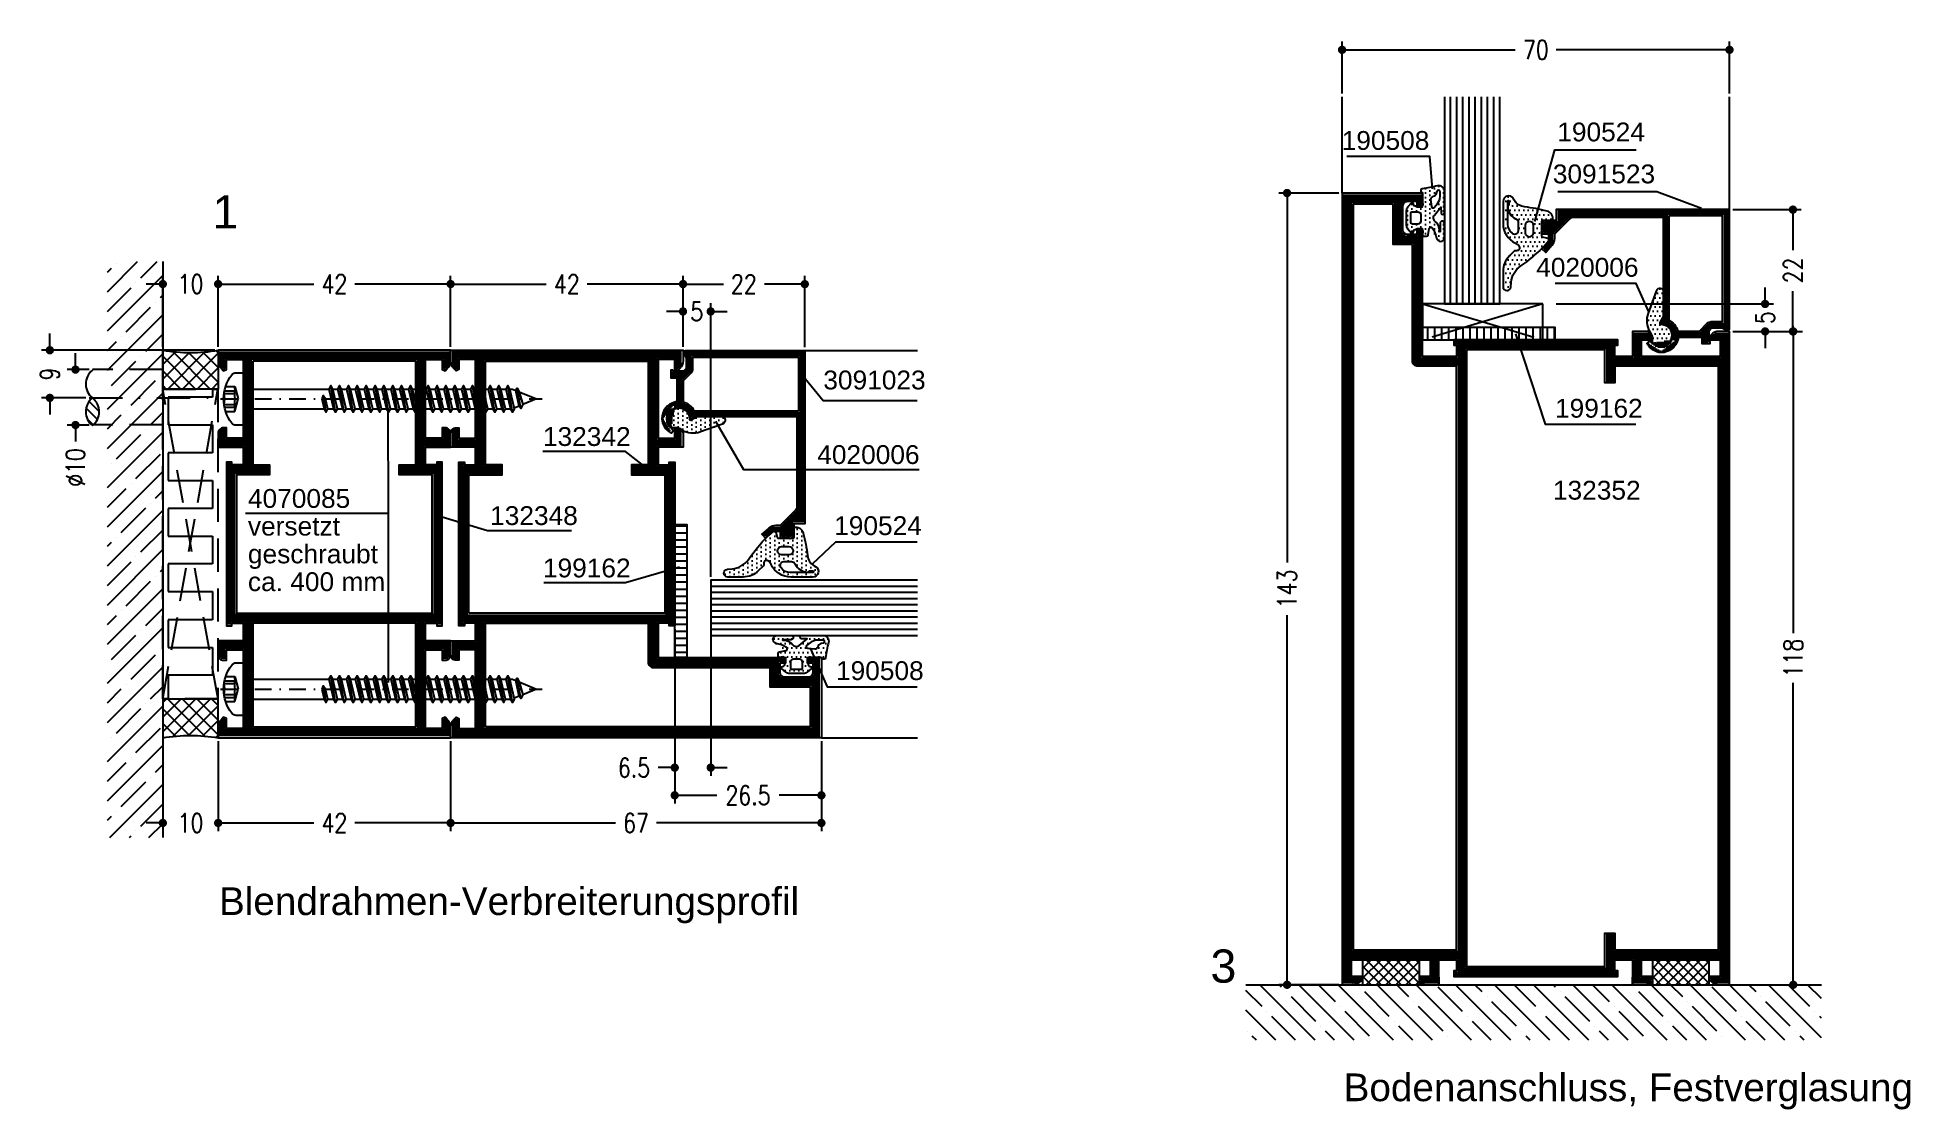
# Model space of a CAD drawing. Extents: x 15 to 184, y 134 to 230.
import ezdxf
from ezdxf.enums import TextEntityAlignment as Align

# ---------------------------------------------------------------- set-up
doc = ezdxf.new("R2010")
doc.units = 0
doc.header["$LTSCALE"] = 6
doc.linetypes.add('CENTER', pattern=[1.02, 0.5, -0.25, 0.02, -0.25])
doc.linetypes.add('VERDECKT', pattern=[0.75, 0.5, -0.25])
doc.layers.get('0').update_dxf_attribs({"color": 4, "linetype": 'CONTINUOUS'})
doc.layers.get('DEFPOINTS').update_dxf_attribs({"linetype": 'CONTINUOUS'})
for name, color, linetype in [('01TXT', 7, 'CONTINUOUS'), ('CENT_12', 40, 'CENTER'), ('CONST18', 3, 'CONTINUOUS'), ('CONST25', 3, 'CONTINUOUS'), ('DICHT_PAR', 3, 'CONTINUOUS'), ('DICHT_SCH', 3, 'CONTINUOUS'), ('HIDE_18', 3, 'VERDECKT'), ('HIDE_25', 3, 'VERDECKT'), ('KH_NOR', 7, 'CONTINUOUS'), ('KH_SCH', 3, 'CONTINUOUS'), ('KN_NOR', 7, 'CONTINUOUS'), ('KN_SCH', 3, 'CONTINUOUS'), ('LLMASSE', 7, 'CONTINUOUS'), ('PNR', 7, 'CONTINUOUS')]:
    doc.layers.add(name, color=color, linetype=linetype)
doc.styles.add('SIM80S00', font='simplex.shx', dxfattribs={"width": 0.8})
doc.styles.get("Standard").update_dxf_attribs({"font": 'simplex.shx', "width": 0.8})
doc.styles.add('SWISS', font='swiss_0.ttf')
doc.styles.add('SWISSL', font='swissl_0.ttf')
doc.dimstyles.new('DOK-1ZU1-PUNKT', dxfattribs={"dimscale": 0, "dimtxt": 3, "dimasz": 1.5, "dimexe": 1.5, "dimexo": 0.6, "dimgap": 1.5, "dimtad": 0, "dimdsep": 46, "dimtxsty": 'Standard', "dimblk": 'PUNKT', "dimblk1": 'PUNKT', "dimblk2": 'PUNKT', "dimcen": 0, "dimclrd": 2, "dimclre": 2, "dimclrt": 7, "dimadec": 0, "dimazin": 0, "dimtfac": 0.7, "dimtdec": 4, "dimtofl": 0, "dimtmove": 0, "dimatfit": 3, "dimldrblk": 'PUNKT', "dimfxl": 1, "dimtolj": 1, "dimtzin": 0, "dimarcsym": 0})
doc.dimstyles.new('DOK-1ZU1-STRICH1', dxfattribs={"dimscale": 0, "dimtxt": 3, "dimasz": 1, "dimexe": 1.5, "dimexo": 0.6, "dimgap": 1.5, "dimtad": 0, "dimdsep": 46, "dimtxsty": 'Standard', "dimblk": 'STRICH1', "dimblk1": 'STRICH1', "dimblk2": 'STRICH1', "dimcen": 0, "dimse1": 1, "dimse2": 1, "dimclrd": 2, "dimclre": 2, "dimclrt": 7, "dimadec": 0, "dimazin": 0, "dimtfac": 0.7, "dimtdec": 4, "dimtofl": 0, "dimtmove": 0, "dimatfit": 3, "dimldrblk": 'STRICH1', "dimfxl": 1, "dimtolj": 1, "dimtzin": 0, "dimarcsym": 0})
doc.dimstyles.new('DOK-1ZU2-PUNKT', dxfattribs={"dimscale": 0.5, "dimtxt": 3.4, "dimasz": 1.5, "dimexe": 1.5, "dimexo": 0.6, "dimgap": 1.5, "dimtad": 0, "dimlfac": 2, "dimdsep": 46, "dimtxsty": 'SIM80S00', "dimblk": 'PUNKT', "dimblk1": 'PUNKT', "dimblk2": 'PUNKT', "dimcen": 0, "dimclrd": 3, "dimclre": 3, "dimclrt": 3, "dimadec": 0, "dimazin": 0, "dimtfac": 0.7, "dimtofl": 0, "dimtmove": 2, "dimatfit": 3, "dimldrblk": 'PUNKT', "dimfxl": 1, "dimtolj": 1, "dimarcsym": 0})

msp = doc.modelspace()

# ---------------------------------------------------------------- texts
at = {"layer": '01TXT', "color": 40, "style": 'SWISS'}
for s, height, p in [('1', 3, (30.6947, 213.1)), ('Blendrahmen-Verbreiterungsprofil', 2.5, (31.2855, 151.1)), ('3', 3, (120.8646, 144.9875)), ('Bodenanschluss, Festverglasung', 2.5, (132.8913, 134.2888))]:
    msp.add_text(s, height=height, dxfattribs=at).set_placement(p)
at = {"layer": 'PNR', "color": 10, "style": 'SWISSL'}
for s, p in [('190508', (140.6375, 220.1941)), ('3091523', (161.0334, 217.1741)), ('4020006', (159.5329, 208.7405)), ('4020006', (94.5798, 191.8284))]:
    msp.add_text(s, height=1.7, dxfattribs=at).set_placement(p, align=Align.RIGHT)
for s, p in [('190524', (152.1916, 220.9622)), ('199162', (151.9864, 196.0118)), ('132342', (60.5511, 193.4581)), ('4070085', (33.8993, 187.8663)), ('132352', (151.7997, 188.6103)), ('132348', (55.7806, 186.3178)), ('199162', (60.5511, 181.5884))]:
    msp.add_text(s, height=1.7, dxfattribs=at).set_placement(p)
at = {"layer": 'PNR', "color": 1, "style": 'SWISSL'}
for s, p in [('versetzt ', (33.8993, 185.3663)), ('geschraubt', (33.8993, 182.8578)), ('ca. 400 mm', (33.8993, 180.3494))]:
    msp.add_text(s, height=1.7, dxfattribs=at).set_placement(p)

# ---------------------------------------------------------------- blocks, each defined once
blk = doc.blocks.new('*X8')
at = {"color": 0}
for p, q in [((0.4, 0.2), (0.4, 41.8)), ((0.6, 0.2), (0.6, 41.8)), ((0.8, 0.2), (0.8, 41.8)), ((1, 0.2), (1, 41.8)), ((1.2, 0.2), (1.2, 41.8)), ((1.4, 0.2), (1.4, 41.8)), ((1.6, 40.7), (1.6, 41.8)), ((1.8, 40.7), (1.8, 41.8)), ((2, 40.7), (2, 41.8)), ((2.2, 40.7), (2.2, 41.77)), ((2.4, 40.7), (2.4, 41.73)), ((2.6, 40.7), (2.6, 41.66)), ((2.8, 40.7), (2.8, 41.56)), ((3, 40.7), (3, 41.42)), ((3.2, 40.7), (3.2, 41.24)), ((3.4, 40.78), (3.4, 41.04)), ((14.4, 40.7), (14.4, 41.53)), ((14.6, 40.7), (14.6, 41.69)), ((14.8, 40.7), (14.8, 41.77)), ((15, 40.7), (15, 41.8)), ((15.2, 40.7), (15.2, 41.8)), ((15.4, 40.7), (15.4, 41.8)), ((15.6, 40.7), (15.6, 41.8)), ((15.8, 40.7), (15.8, 41.8)), ((16, 40.7), (16, 41.8)), ((16.2, 35.9), (16.2, 41.8)), ((16.4, 35.9), (16.4, 41.8)), ((16.6, 35.9), (16.6, 41.8)), ((16.8, 35.9), (16.8, 41.8)), ((17, 35.9), (17, 41.8)), ((17.2, 35.9), (17.2, 41.8)), ((52.8, 35.9), (52.8, 41.8)), ((53, 35.9), (53, 41.8)), ((53.2, 35.9), (53.2, 41.8)), ((53.4, 35.9), (53.4, 41.8)), ((53.6, 35.9), (53.6, 41.8)), ((53.8, 35.9), (53.8, 41.8)), ((54, 40.7), (54, 41.8)), ((54.2, 40.7), (54.2, 41.8)), ((54.4, 40.7), (54.4, 41.8)), ((54.6, 40.7), (54.6, 41.8)), ((54.8, 40.7), (54.8, 41.8)), ((55, 40.7), (55, 41.8)), ((55.2, 40.7), (55.2, 41.77)), ((55.4, 40.7), (55.4, 41.69)), ((55.6, 40.7), (55.6, 41.53)), ((55.8, 41), (55.8, 41)), ((55.8, 40.7), (55.8, 40.7)), ((66.6, 40.78), (66.6, 41.04)), ((66.8, 40.7), (66.8, 41.24)), ((67, 40.7), (67, 41.42)), ((67.2, 40.7), (67.2, 41.56)), ((67.4, 40.7), (67.4, 41.66)), ((67.6, 40.7), (67.6, 41.73)), ((67.8, 40.7), (67.8, 41.77)), ((68, 40.7), (68, 41.8)), ((68.2, 40.7), (68.2, 41.8)), ((68.4, 40.7), (68.4, 41.8)), ((68.6, 0.2), (68.6, 41.8)), ((68.8, 0.2), (68.8, 41.8)), ((69, 0.2), (69, 41.8)), ((69.2, 0.2), (69.2, 41.8)), ((69.4, 0.2), (69.4, 41.8)), ((69.6, 0.2), (69.6, 41.8)), ((1.6, 4.7), (1.6, 37.3)), ((1.8, 35.9), (1.8, 37.3)), ((2, 35.9), (2, 37.3)), ((2.2, 35.9), (2.2, 37.3)), ((2.4, 35.9), (2.4, 37.3)), ((2.6, 35.9), (2.6, 37.3)), ((2.8, 35.9), (2.8, 37.3)), ((3, 35.9), (3, 37.3)), ((3.2, 35.9), (3.2, 37.3)), ((3.4, 35.9), (3.4, 37.3)), ((3.6, 35.9), (3.6, 37.3)), ((3.8, 35.9), (3.8, 37.3)), ((4, 35.9), (4, 37.3)), ((4.2, 35.9), (4.2, 37.3)), ((4.4, 35.9), (4.4, 37.3)), ((4.6, 35.9), (4.6, 37.3)), ((4.8, 35.9), (4.8, 37.3)), ((5, 35.9), (5, 37.3)), ((5.2, 35.9), (5.2, 37.3)), ((5.4, 35.9), (5.4, 37.3)), ((5.6, 35.9), (5.6, 37.3)), ((5.8, 35.9), (5.8, 37.3)), ((6, 35.9), (6, 37.3)), ((6.2, 35.9), (6.2, 37.3)), ((6.4, 35.9), (6.4, 37.3)), ((6.6, 35.9), (6.6, 37.3)), ((6.8, 35.9), (6.8, 37.3)), ((7, 35.9), (7, 37.3)), ((7.2, 35.9), (7.2, 37.3)), ((7.4, 35.9), (7.4, 37.3)), ((7.6, 35.9), (7.6, 37.3)), ((7.8, 35.9), (7.8, 37.3)), ((8, 35.9), (8, 37.3)), ((8.2, 35.9), (8.2, 37.3)), ((8.4, 35.9), (8.4, 37.3)), ((8.6, 35.9), (8.6, 37.3)), ((8.8, 35.9), (8.8, 37.3)), ((9, 35.9), (9, 37.3)), ((9.2, 35.9), (9.2, 37.3)), ((9.4, 35.9), (9.4, 37.3)), ((9.6, 35.9), (9.6, 37.3)), ((9.8, 35.9), (9.8, 37.3)), ((10, 35.9), (10, 37.3)), ((10.2, 35.9), (10.2, 37.3)), ((10.4, 35.9), (10.4, 37.3)), ((10.6, 35.9), (10.6, 37.3)), ((10.8, 35.9), (10.8, 37.3)), ((11, 35.9), (11, 37.3)), ((11.2, 35.9), (11.2, 37.3)), ((11.4, 35.9), (11.4, 37.3)), ((11.6, 35.9), (11.6, 37.3)), ((11.8, 35.9), (11.8, 37.3)), ((12, 35.9), (12, 37.3)), ((12.2, 35.9), (12.2, 37.3)), ((12.4, 35.9), (12.4, 37.3)), ((12.6, 35.9), (12.6, 37.3)), ((12.8, 35.9), (12.8, 37.3)), ((13, 35.9), (13, 37.3)), ((13.2, 35.9), (13.2, 37.3)), ((13.4, 35.9), (13.4, 37.3)), ((13.6, 35.9), (13.6, 37.3)), ((13.8, 35.9), (13.8, 37.3)), ((14, 35.9), (14, 37.3)), ((14.2, 35.9), (14.2, 37.3)), ((14.4, 35.9), (14.4, 37.3)), ((14.6, 35.9), (14.6, 37.3)), ((14.8, 35.9), (14.8, 37.3)), ((15, 35.9), (15, 37.3)), ((15.2, 35.9), (15.2, 37.3)), ((15.4, 35.9), (15.4, 37.3)), ((15.6, 35.9), (15.6, 37.3)), ((15.8, 35.9), (15.8, 37.3)), ((16, 35.9), (16, 37.3)), ((17.4, 35.9), (17.4, 37.3)), ((17.6, 35.9), (17.6, 37.3)), ((17.8, 35.9), (17.8, 37.3)), ((18, 35.9), (18, 37.3)), ((18.2, 35.9), (18.2, 37.3)), ((18.4, 35.9), (18.4, 37.3)), ((18.6, 35.9), (18.6, 37.3)), ((18.8, 35.9), (18.8, 37.3)), ((19, 35.9), (19, 37.3)), ((19.2, 35.9), (19.2, 37.3)), ((19.4, 35.9), (19.4, 37.3)), ((19.6, 35.9), (19.6, 37.3)), ((19.8, 35.9), (19.8, 37.3)), ((20, 35.9), (20, 37.3)), ((20.2, 35.9), (20.2, 37.3)), ((20.4, 35.9), (20.4, 37.3)), ((20.6, 39.7), (20.6, 40.3)), ((20.6, 35.9), (20.6, 37.3)), ((20.8, 39.7), (20.8, 40.3)), ((20.8, 35.9), (20.8, 37.3)), ((21, 1.7), (21, 40.3)), ((21.2, 1.7), (21.2, 40.3)), ((21.4, 1.7), (21.4, 40.3)), ((21.6, 1.7), (21.6, 40.3)), ((21.8, 1.7), (21.8, 40.3)), ((22, 1.7), (22, 40.3)), ((22.2, 1.7), (22.2, 40.3)), ((22.4, 38.9), (22.4, 40.3)), ((22.6, 38.9), (22.6, 40.3)), ((22.8, 38.9), (22.8, 40.3)), ((23, 38.9), (23, 40.3)), ((23.2, 38.9), (23.2, 40.3)), ((23.4, 38.9), (23.4, 40.3)), ((23.6, 38.9), (23.6, 40.3)), ((23.8, 38.9), (23.8, 40.3)), ((24, 38.9), (24, 40.3)), ((24.2, 38.9), (24.2, 40.3)), ((24.4, 38.9), (24.4, 40.3)), ((24.6, 38.9), (24.6, 40.3)), ((24.8, 38.9), (24.8, 40.3)), ((25, 38.9), (25, 40.3)), ((25.2, 38.9), (25.2, 40.3)), ((25.4, 38.9), (25.4, 40.3)), ((25.6, 38.9), (25.6, 40.3)), ((25.8, 38.9), (25.8, 40.3)), ((26, 38.9), (26, 40.3)), ((26.2, 38.9), (26.2, 40.3)), ((26.4, 38.9), (26.4, 40.3)), ((26.6, 38.9), (26.6, 40.3)), ((26.8, 38.9), (26.8, 40.3)), ((27, 38.9), (27, 40.3)), ((27.2, 38.9), (27.2, 40.3)), ((27.4, 38.9), (27.4, 40.3)), ((27.6, 38.9), (27.6, 40.3)), ((27.8, 38.9), (27.8, 40.3)), ((28, 38.9), (28, 40.3)), ((28.2, 38.9), (28.2, 40.3)), ((28.4, 38.9), (28.4, 40.3)), ((28.6, 38.9), (28.6, 40.3)), ((28.8, 38.9), (28.8, 40.3)), ((29, 38.9), (29, 40.3)), ((29.2, 38.9), (29.2, 40.3)), ((29.4, 38.9), (29.4, 40.3)), ((29.6, 38.9), (29.6, 40.3)), ((29.8, 38.9), (29.8, 40.3)), ((30, 38.9), (30, 40.3)), ((30.2, 38.9), (30.2, 40.3)), ((30.4, 38.9), (30.4, 40.3)), ((30.6, 38.9), (30.6, 40.3)), ((30.8, 38.9), (30.8, 40.3)), ((31, 38.9), (31, 40.3)), ((31.2, 38.9), (31.2, 40.3)), ((31.4, 38.9), (31.4, 40.3)), ((31.6, 38.9), (31.6, 40.3)), ((31.8, 38.9), (31.8, 40.3)), ((32, 38.9), (32, 40.3)), ((32.2, 38.9), (32.2, 40.3)), ((32.4, 38.9), (32.4, 40.3)), ((32.6, 38.9), (32.6, 40.3)), ((32.8, 38.9), (32.8, 40.3)), ((33, 38.9), (33, 40.3)), ((33.2, 38.9), (33.2, 40.3)), ((33.4, 38.9), (33.4, 40.3)), ((33.6, 38.9), (33.6, 40.3)), ((33.8, 38.9), (33.8, 40.3)), ((34, 38.9), (34, 40.3)), ((34.2, 38.9), (34.2, 40.3)), ((34.4, 38.9), (34.4, 40.3)), ((34.6, 38.9), (34.6, 40.3)), ((34.8, 38.9), (34.8, 40.3)), ((35, 38.9), (35, 40.3)), ((35.2, 38.9), (35.2, 40.3)), ((35.4, 38.9), (35.4, 40.3)), ((35.6, 38.9), (35.6, 40.3)), ((35.8, 38.9), (35.8, 40.3)), ((36, 38.9), (36, 40.3)), ((36.2, 38.9), (36.2, 40.3)), ((36.4, 38.9), (36.4, 40.3)), ((36.6, 38.9), (36.6, 40.3)), ((36.8, 38.9), (36.8, 40.3)), ((37, 38.9), (37, 40.3)), ((37.2, 38.9), (37.2, 40.3)), ((37.4, 38.9), (37.4, 40.3)), ((37.6, 38.9), (37.6, 40.3)), ((37.8, 38.9), (37.8, 40.3)), ((38, 38.9), (38, 40.3)), ((38.2, 38.9), (38.2, 40.3)), ((38.4, 38.9), (38.4, 40.3)), ((38.6, 38.9), (38.6, 40.3)), ((38.8, 38.9), (38.8, 40.3)), ((39, 38.9), (39, 40.3)), ((39.2, 38.9), (39.2, 40.3)), ((39.4, 38.9), (39.4, 40.3)), ((39.6, 38.9), (39.6, 40.3)), ((39.8, 38.9), (39.8, 40.3)), ((40, 38.9), (40, 40.3)), ((40.2, 38.9), (40.2, 40.3)), ((40.4, 38.9), (40.4, 40.3)), ((40.6, 38.9), (40.6, 40.3)), ((40.8, 38.9), (40.8, 40.3)), ((41, 38.9), (41, 40.3)), ((41.2, 38.9), (41.2, 40.3)), ((41.4, 38.9), (41.4, 40.3)), ((41.6, 38.9), (41.6, 40.3)), ((41.8, 38.9), (41.8, 40.3)), ((42, 38.9), (42, 40.3)), ((42.2, 38.9), (42.2, 40.3)), ((42.4, 38.9), (42.4, 40.3)), ((42.6, 38.9), (42.6, 40.3)), ((42.8, 38.9), (42.8, 40.3)), ((43, 38.9), (43, 40.3)), ((43.2, 38.9), (43.2, 40.3)), ((43.4, 38.9), (43.4, 40.3)), ((43.6, 38.9), (43.6, 40.3)), ((43.8, 38.9), (43.8, 40.3)), ((44, 38.9), (44, 40.3)), ((44.2, 38.9), (44.2, 40.3)), ((44.4, 38.9), (44.4, 40.3)), ((44.6, 38.9), (44.6, 40.3)), ((44.8, 38.9), (44.8, 40.3)), ((45, 38.9), (45, 40.3)), ((45.2, 38.9), (45.2, 40.3)), ((45.4, 38.9), (45.4, 40.3)), ((45.6, 38.9), (45.6, 40.3)), ((45.8, 38.9), (45.8, 40.3)), ((46, 38.9), (46, 40.3)), ((46.2, 38.9), (46.2, 40.3)), ((46.4, 38.9), (46.4, 40.3)), ((46.6, 38.9), (46.6, 40.3)), ((46.8, 38.9), (46.8, 40.3)), ((47, 38.9), (47, 40.3)), ((47.2, 38.9), (47.2, 40.3)), ((47.4, 38.9), (47.4, 40.3)), ((47.6, 38.9), (47.6, 40.3)), ((47.8, 32.9), (47.8, 40.3)), ((48, 32.9), (48, 40.3)), ((48.2, 32.9), (48.2, 40.3)), ((48.4, 32.9), (48.4, 40.3)), ((48.6, 32.9), (48.6, 40.3)), ((48.8, 32.9), (48.8, 40.3)), ((49, 32.9), (49, 40.3)), ((49.2, 39.7), (49.2, 40.3)), ((49.2, 35.9), (49.2, 37.3)), ((49.4, 39.7), (49.4, 40.3)), ((49.4, 35.9), (49.4, 37.3)), ((49.6, 35.9), (49.6, 37.3)), ((49.8, 35.9), (49.8, 37.3)), ((50, 35.9), (50, 37.3)), ((50.2, 35.9), (50.2, 37.3)), ((50.4, 35.9), (50.4, 37.3)), ((50.6, 35.9), (50.6, 37.3)), ((50.8, 35.9), (50.8, 37.3)), ((51, 35.9), (51, 37.3)), ((51.2, 35.9), (51.2, 37.3)), ((51.4, 35.9), (51.4, 37.3)), ((51.6, 35.9), (51.6, 37.3)), ((51.8, 35.9), (51.8, 37.3)), ((52, 35.9), (52, 37.3)), ((52.2, 35.9), (52.2, 37.3)), ((52.4, 35.9), (52.4, 37.3)), ((52.6, 35.9), (52.6, 37.3)), ((54, 35.9), (54, 37.3)), ((54.2, 35.9), (54.2, 37.3)), ((54.4, 35.9), (54.4, 37.3)), ((54.6, 35.9), (54.6, 37.3)), ((54.8, 35.9), (54.8, 37.3)), ((55, 35.9), (55, 37.3)), ((55.2, 35.9), (55.2, 37.3)), ((55.4, 35.9), (55.4, 37.3)), ((55.6, 35.9), (55.6, 37.3)), ((55.8, 37.3), (55.8, 37.3)), ((56, 35.9), (56, 37.3)), ((56.2, 35.9), (56.2, 37.3)), ((56.4, 35.9), (56.4, 37.3)), ((56.6, 35.9), (56.6, 37.3)), ((56.8, 35.9), (56.8, 37.3)), ((57, 35.9), (57, 37.3)), ((57.2, 35.9), (57.2, 37.3)), ((57.4, 35.9), (57.4, 37.3)), ((57.6, 35.9), (57.6, 37.3)), ((57.8, 35.9), (57.8, 37.3)), ((58, 35.9), (58, 37.3)), ((58.2, 35.9), (58.2, 37.3)), ((58.4, 35.9), (58.4, 37.3)), ((58.6, 35.9), (58.6, 37.3)), ((58.8, 35.9), (58.8, 37.3)), ((59, 35.9), (59, 37.3)), ((59.2, 35.9), (59.2, 37.3)), ((59.4, 35.9), (59.4, 37.3)), ((59.6, 35.9), (59.6, 37.3)), ((59.8, 35.9), (59.8, 37.3)), ((60, 35.9), (60, 37.3)), ((60.2, 35.9), (60.2, 37.3)), ((60.4, 35.9), (60.4, 37.3)), ((60.6, 35.9), (60.6, 37.3)), ((60.8, 35.9), (60.8, 37.3)), ((61, 35.9), (61, 37.3)), ((61.2, 35.9), (61.2, 37.3)), ((61.4, 35.9), (61.4, 37.3)), ((61.6, 35.9), (61.6, 37.3)), ((61.8, 35.9), (61.8, 37.3)), ((62, 35.9), (62, 37.3)), ((62.2, 35.9), (62.2, 37.3)), ((62.4, 35.9), (62.4, 37.3)), ((62.6, 35.9), (62.6, 37.3)), ((62.8, 35.9), (62.8, 37.3)), ((63, 35.9), (63, 37.3)), ((63.2, 35.9), (63.2, 37.3)), ((63.4, 35.9), (63.4, 37.3)), ((63.6, 35.9), (63.6, 37.3)), ((63.8, 35.9), (63.8, 37.3)), ((64, 35.9), (64, 37.3)), ((64.2, 35.9), (64.2, 37.3)), ((64.4, 35.9), (64.4, 37.3)), ((64.6, 35.9), (64.6, 37.3)), ((64.8, 35.9), (64.8, 37.3)), ((65, 35.9), (65, 37.3)), ((65.2, 35.9), (65.2, 37.3)), ((65.4, 35.9), (65.4, 37.3)), ((65.6, 35.9), (65.6, 37.3)), ((65.8, 35.9), (65.8, 37.3)), ((66, 35.9), (66, 37.3)), ((66.2, 35.9), (66.2, 37.3)), ((66.4, 35.9), (66.4, 37.3)), ((66.6, 35.9), (66.6, 37.3)), ((66.8, 35.9), (66.8, 37.3)), ((67, 35.9), (67, 37.3)), ((67.2, 35.9), (67.2, 37.3)), ((67.4, 35.9), (67.4, 37.3)), ((67.6, 35.9), (67.6, 37.3)), ((67.8, 35.9), (67.8, 37.3)), ((68, 35.9), (68, 37.3)), ((68.2, 35.9), (68.2, 37.3)), ((68.4, 4.7), (68.4, 37.3)), ((47.8, 1.7), (47.8, 9.1)), ((48, 1.7), (48, 9.1)), ((48.2, 1.7), (48.2, 9.1)), ((48.4, 1.7), (48.4, 9.1)), ((48.6, 1.7), (48.6, 9.1)), ((48.8, 1.7), (48.8, 9.1)), ((49, 1.7), (49, 9.1)), ((1.8, 4.7), (1.8, 6.1)), ((2, 4.7), (2, 6.1)), ((2.2, 4.7), (2.2, 6.1)), ((2.4, 4.7), (2.4, 6.1)), ((2.6, 4.7), (2.6, 6.1)), ((2.8, 4.7), (2.8, 6.1)), ((3, 4.7), (3, 6.1)), ((3.2, 4.7), (3.2, 6.1)), ((3.4, 4.7), (3.4, 6.1)), ((3.6, 4.7), (3.6, 6.1)), ((3.8, 4.7), (3.8, 6.1)), ((4, 4.7), (4, 6.1)), ((4.2, 4.7), (4.2, 6.1)), ((4.4, 4.7), (4.4, 6.1)), ((4.6, 4.7), (4.6, 6.1)), ((4.8, 4.7), (4.8, 6.1)), ((5, 4.7), (5, 6.1)), ((5.2, 4.7), (5.2, 6.1)), ((5.4, 4.7), (5.4, 6.1)), ((5.6, 4.7), (5.6, 6.1)), ((5.8, 4.7), (5.8, 6.1)), ((6, 4.7), (6, 6.1)), ((6.2, 4.7), (6.2, 6.1)), ((6.4, 4.7), (6.4, 6.1)), ((6.6, 4.7), (6.6, 6.1)), ((6.8, 4.7), (6.8, 6.1)), ((7, 4.7), (7, 6.1)), ((7.2, 4.7), (7.2, 6.1)), ((7.4, 4.7), (7.4, 6.1)), ((7.6, 4.7), (7.6, 6.1)), ((7.8, 4.7), (7.8, 6.1)), ((8, 4.7), (8, 6.1)), ((8.2, 4.7), (8.2, 6.1)), ((8.4, 4.7), (8.4, 6.1)), ((8.6, 4.7), (8.6, 6.1)), ((8.8, 4.7), (8.8, 6.1)), ((9, 4.7), (9, 6.1)), ((9.2, 4.7), (9.2, 6.1)), ((9.4, 4.7), (9.4, 6.1)), ((9.6, 4.7), (9.6, 6.1)), ((9.8, 4.7), (9.8, 6.1)), ((10, 4.7), (10, 6.1)), ((10.2, 4.7), (10.2, 6.1)), ((10.4, 4.7), (10.4, 6.1)), ((10.6, 4.7), (10.6, 6.1)), ((10.8, 4.7), (10.8, 6.1)), ((11, 4.7), (11, 6.1)), ((11.2, 4.7), (11.2, 6.1)), ((11.4, 4.7), (11.4, 6.1)), ((11.6, 4.7), (11.6, 6.1)), ((11.8, 4.7), (11.8, 6.1)), ((12, 4.7), (12, 6.1)), ((12.2, 4.7), (12.2, 6.1)), ((12.4, 4.7), (12.4, 6.1)), ((12.6, 4.7), (12.6, 6.1)), ((12.8, 4.7), (12.8, 6.1)), ((13, 4.7), (13, 6.1)), ((13.2, 4.7), (13.2, 6.1)), ((13.4, 4.7), (13.4, 6.1)), ((13.6, 4.7), (13.6, 6.1)), ((13.8, 4.7), (13.8, 6.1)), ((14, 4.7), (14, 6.1)), ((14.2, 4.7), (14.2, 4.7)), ((14.4, 4.7), (14.4, 6.1)), ((14.6, 4.7), (14.6, 6.1)), ((14.8, 4.7), (14.8, 6.1)), ((15, 4.7), (15, 6.1)), ((15.2, 4.7), (15.2, 6.1)), ((15.4, 4.7), (15.4, 6.1)), ((15.6, 4.7), (15.6, 6.1)), ((15.8, 4.7), (15.8, 6.1)), ((16, 4.7), (16, 6.1)), ((16.2, 0.2), (16.2, 6.1)), ((16.4, 0.2), (16.4, 6.1)), ((16.6, 0.2), (16.6, 6.1)), ((16.8, 0.2), (16.8, 6.1)), ((17, 0.2), (17, 6.1)), ((17.2, 0.2), (17.2, 6.1)), ((17.4, 4.7), (17.4, 6.1)), ((17.6, 4.7), (17.6, 6.1)), ((17.8, 4.7), (17.8, 6.1)), ((18, 4.7), (18, 6.1)), ((18.2, 4.7), (18.2, 6.1)), ((18.4, 4.7), (18.4, 6.1)), ((18.6, 4.7), (18.6, 6.1)), ((18.8, 4.7), (18.8, 6.1)), ((19, 4.7), (19, 6.1)), ((19.2, 4.7), (19.2, 6.1)), ((19.4, 4.7), (19.4, 6.1)), ((19.6, 4.7), (19.6, 6.1)), ((19.8, 4.7), (19.8, 6.1)), ((20, 4.7), (20, 6.1)), ((20.2, 4.7), (20.2, 6.1)), ((20.4, 4.7), (20.4, 6.1)), ((20.6, 4.7), (20.6, 6.1)), ((20.8, 4.7), (20.8, 6.1)), ((49.2, 4.7), (49.2, 6.1)), ((49.4, 4.7), (49.4, 6.1)), ((49.6, 4.7), (49.6, 6.1)), ((49.8, 4.7), (49.8, 6.1)), ((50, 4.7), (50, 6.1)), ((50.2, 4.7), (50.2, 6.1)), ((50.4, 4.7), (50.4, 6.1)), ((50.6, 4.7), (50.6, 6.1)), ((50.8, 4.7), (50.8, 6.1)), ((51, 4.7), (51, 6.1)), ((51.2, 4.7), (51.2, 6.1)), ((51.4, 4.7), (51.4, 6.1)), ((51.6, 4.7), (51.6, 6.1)), ((51.8, 4.7), (51.8, 6.1)), ((52, 4.7), (52, 6.1)), ((52.2, 4.7), (52.2, 6.1)), ((52.4, 4.7), (52.4, 6.1)), ((52.6, 4.7), (52.6, 6.1)), ((52.8, 0.2), (52.8, 6.1)), ((53, 0.2), (53, 6.1)), ((53.2, 0.2), (53.2, 6.1)), ((53.4, 0.2), (53.4, 6.1)), ((53.6, 0.2), (53.6, 6.1)), ((53.8, 0.2), (53.8, 6.1)), ((54, 4.7), (54, 6.1)), ((54.2, 4.7), (54.2, 6.1)), ((54.4, 4.7), (54.4, 6.1)), ((54.6, 4.7), (54.6, 6.1)), ((54.8, 4.7), (54.8, 6.1)), ((55, 4.7), (55, 6.1)), ((55.2, 4.7), (55.2, 6.1)), ((55.4, 4.7), (55.4, 6.1)), ((55.6, 4.7), (55.6, 6.1)), ((55.8, 4.7), (55.8, 6.1)), ((56, 4.7), (56, 6.1)), ((56.2, 4.7), (56.2, 6.1)), ((56.4, 4.7), (56.4, 6.1)), ((56.6, 4.7), (56.6, 6.1)), ((56.8, 4.7), (56.8, 6.1)), ((57, 4.7), (57, 6.1)), ((57.2, 4.7), (57.2, 6.1)), ((57.4, 4.7), (57.4, 6.1)), ((57.6, 4.7), (57.6, 6.1)), ((57.8, 4.7), (57.8, 6.1)), ((58, 4.7), (58, 6.1)), ((58.2, 4.7), (58.2, 6.1)), ((58.4, 4.7), (58.4, 6.1)), ((58.6, 4.7), (58.6, 6.1)), ((58.8, 4.7), (58.8, 6.1)), ((59, 4.7), (59, 6.1)), ((59.2, 4.7), (59.2, 6.1)), ((59.4, 4.7), (59.4, 6.1)), ((59.6, 4.7), (59.6, 6.1)), ((59.8, 4.7), (59.8, 6.1)), ((60, 4.7), (60, 6.1)), ((60.2, 4.7), (60.2, 6.1)), ((60.4, 4.7), (60.4, 6.1)), ((60.6, 4.7), (60.6, 6.1)), ((60.8, 4.7), (60.8, 6.1)), ((61, 4.7), (61, 6.1)), ((61.2, 4.7), (61.2, 6.1)), ((61.4, 4.7), (61.4, 6.1)), ((61.6, 4.7), (61.6, 6.1)), ((61.8, 4.7), (61.8, 6.1)), ((62, 4.7), (62, 6.1)), ((62.2, 4.7), (62.2, 6.1)), ((62.4, 4.7), (62.4, 6.1)), ((62.6, 4.7), (62.6, 6.1)), ((62.8, 4.7), (62.8, 6.1)), ((63, 4.7), (63, 6.1)), ((63.2, 4.7), (63.2, 6.1)), ((63.4, 4.7), (63.4, 6.1)), ((63.6, 4.7), (63.6, 6.1)), ((63.8, 4.7), (63.8, 6.1)), ((64, 4.7), (64, 6.1)), ((64.2, 4.7), (64.2, 6.1)), ((64.4, 4.7), (64.4, 6.1)), ((64.6, 4.7), (64.6, 6.1)), ((64.8, 4.7), (64.8, 6.1)), ((65, 4.7), (65, 6.1)), ((65.2, 4.7), (65.2, 6.1)), ((65.4, 4.7), (65.4, 6.1)), ((65.6, 4.7), (65.6, 6.1)), ((65.8, 4.7), (65.8, 6.1)), ((66, 4.7), (66, 6.1)), ((66.2, 4.7), (66.2, 6.1)), ((66.4, 4.7), (66.4, 6.1)), ((66.6, 4.7), (66.6, 6.1)), ((66.8, 4.7), (66.8, 6.1)), ((67, 4.7), (67, 6.1)), ((67.2, 4.7), (67.2, 6.1)), ((67.4, 4.7), (67.4, 6.1)), ((67.6, 4.7), (67.6, 6.1)), ((67.8, 4.7), (67.8, 6.1)), ((68, 4.7), (68, 6.1)), ((68.2, 4.7), (68.2, 6.1)), ((1.6, 0.2), (1.6, 1.3)), ((1.8, 0.2), (1.8, 1.3)), ((2, 0.2), (2, 1.3)), ((2.2, 0.23), (2.2, 1.3)), ((2.4, 0.27), (2.4, 1.3)), ((2.6, 0.34), (2.6, 1.3)), ((2.8, 0.44), (2.8, 1.3)), ((3, 0.58), (3, 1.3)), ((3.2, 0.76), (3.2, 1.3)), ((3.4, 0.96), (3.4, 1.22)), ((14.2, 1.3), (14.2, 1.3)), ((14.2, 1), (14.2, 1)), ((14.4, 0.47), (14.4, 1.3)), ((14.6, 0.31), (14.6, 1.3)), ((14.8, 0.23), (14.8, 1.3)), ((15, 0.2), (15, 1.3)), ((15.2, 0.2), (15.2, 1.3)), ((15.4, 0.2), (15.4, 1.3)), ((15.6, 0.2), (15.6, 1.3)), ((15.8, 0.2), (15.8, 1.3)), ((16, 0.2), (16, 1.3)), ((20.6, 1.7), (20.6, 2.3)), ((20.8, 1.7), (20.8, 2.3)), ((22.4, 1.7), (22.4, 3.1)), ((22.6, 1.7), (22.6, 3.1)), ((22.8, 1.7), (22.8, 3.1)), ((23, 1.7), (23, 3.1)), ((23.2, 1.7), (23.2, 3.1)), ((23.4, 1.7), (23.4, 3.1)), ((23.6, 1.7), (23.6, 3.1)), ((23.8, 1.7), (23.8, 3.1)), ((24, 1.7), (24, 3.1)), ((24.2, 1.7), (24.2, 3.1)), ((24.4, 1.7), (24.4, 3.1)), ((24.6, 1.7), (24.6, 3.1)), ((24.8, 1.7), (24.8, 3.1)), ((25, 1.7), (25, 3.1)), ((25.2, 1.7), (25.2, 3.1)), ((25.4, 1.7), (25.4, 3.1)), ((25.6, 1.7), (25.6, 3.1)), ((25.8, 1.7), (25.8, 3.1)), ((26, 1.7), (26, 3.1)), ((26.2, 1.7), (26.2, 3.1)), ((26.4, 1.7), (26.4, 3.1)), ((26.6, 1.7), (26.6, 3.1)), ((26.8, 1.7), (26.8, 3.1)), ((27, 1.7), (27, 3.1)), ((27.2, 1.7), (27.2, 3.1)), ((27.4, 1.7), (27.4, 3.1)), ((27.6, 1.7), (27.6, 3.1)), ((27.8, 1.7), (27.8, 3.1)), ((28, 1.7), (28, 3.1)), ((28.2, 1.7), (28.2, 3.1)), ((28.4, 1.7), (28.4, 3.1)), ((28.6, 1.7), (28.6, 3.1)), ((28.8, 1.7), (28.8, 3.1)), ((29, 1.7), (29, 3.1)), ((29.2, 1.7), (29.2, 3.1)), ((29.4, 1.7), (29.4, 3.1)), ((29.6, 1.7), (29.6, 3.1)), ((29.8, 1.7), (29.8, 3.1)), ((30, 1.7), (30, 3.1)), ((30.2, 1.7), (30.2, 3.1)), ((30.4, 1.7), (30.4, 3.1)), ((30.6, 1.7), (30.6, 3.1)), ((30.8, 1.7), (30.8, 3.1)), ((31, 1.7), (31, 3.1)), ((31.2, 1.7), (31.2, 3.1)), ((31.4, 1.7), (31.4, 3.1)), ((31.6, 1.7), (31.6, 3.1)), ((31.8, 1.7), (31.8, 3.1)), ((32, 1.7), (32, 3.1)), ((32.2, 1.7), (32.2, 3.1)), ((32.4, 1.7), (32.4, 3.1)), ((32.6, 1.7), (32.6, 3.1)), ((32.8, 1.7), (32.8, 3.1)), ((33, 1.7), (33, 3.1)), ((33.2, 1.7), (33.2, 3.1)), ((33.4, 1.7), (33.4, 3.1)), ((33.6, 1.7), (33.6, 3.1)), ((33.8, 1.7), (33.8, 3.1)), ((34, 1.7), (34, 3.1)), ((34.2, 1.7), (34.2, 3.1)), ((34.4, 1.7), (34.4, 3.1)), ((34.6, 1.7), (34.6, 3.1)), ((34.8, 1.7), (34.8, 3.1)), ((35, 1.7), (35, 3.1)), ((35.2, 1.7), (35.2, 3.1)), ((35.4, 1.7), (35.4, 3.1)), ((35.6, 1.7), (35.6, 3.1)), ((35.8, 1.7), (35.8, 3.1)), ((36, 1.7), (36, 3.1)), ((36.2, 1.7), (36.2, 3.1)), ((36.4, 1.7), (36.4, 3.1)), ((36.6, 1.7), (36.6, 3.1)), ((36.8, 1.7), (36.8, 3.1)), ((37, 1.7), (37, 3.1)), ((37.2, 1.7), (37.2, 3.1)), ((37.4, 1.7), (37.4, 3.1)), ((37.6, 1.7), (37.6, 3.1)), ((37.8, 1.7), (37.8, 3.1)), ((38, 1.7), (38, 3.1)), ((38.2, 1.7), (38.2, 3.1)), ((38.4, 1.7), (38.4, 3.1)), ((38.6, 1.7), (38.6, 3.1)), ((38.8, 1.7), (38.8, 3.1)), ((39, 1.7), (39, 3.1)), ((39.2, 1.7), (39.2, 3.1)), ((39.4, 1.7), (39.4, 3.1)), ((39.6, 1.7), (39.6, 3.1)), ((39.8, 1.7), (39.8, 3.1)), ((40, 1.7), (40, 3.1)), ((40.2, 1.7), (40.2, 3.1)), ((40.4, 1.7), (40.4, 3.1)), ((40.6, 1.7), (40.6, 3.1)), ((40.8, 1.7), (40.8, 3.1)), ((41, 1.7), (41, 3.1)), ((41.2, 1.7), (41.2, 3.1)), ((41.4, 1.7), (41.4, 3.1)), ((41.6, 1.7), (41.6, 3.1)), ((41.8, 1.7), (41.8, 3.1)), ((42, 1.7), (42, 3.1)), ((42.2, 1.7), (42.2, 3.1)), ((42.4, 1.7), (42.4, 3.1)), ((42.6, 1.7), (42.6, 3.1)), ((42.8, 1.7), (42.8, 3.1)), ((43, 1.7), (43, 3.1)), ((43.2, 1.7), (43.2, 3.1)), ((43.4, 1.7), (43.4, 3.1)), ((43.6, 1.7), (43.6, 3.1)), ((43.8, 1.7), (43.8, 3.1)), ((44, 1.7), (44, 3.1)), ((44.2, 1.7), (44.2, 3.1)), ((44.4, 1.7), (44.4, 3.1)), ((44.6, 1.7), (44.6, 3.1)), ((44.8, 1.7), (44.8, 3.1)), ((45, 1.7), (45, 3.1)), ((45.2, 1.7), (45.2, 3.1)), ((45.4, 1.7), (45.4, 3.1)), ((45.6, 1.7), (45.6, 3.1)), ((45.8, 1.7), (45.8, 3.1)), ((46, 1.7), (46, 3.1)), ((46.2, 1.7), (46.2, 3.1)), ((46.4, 1.7), (46.4, 3.1)), ((46.6, 1.7), (46.6, 3.1)), ((46.8, 1.7), (46.8, 3.1)), ((47, 1.7), (47, 3.1)), ((47.2, 1.7), (47.2, 3.1)), ((47.4, 1.7), (47.4, 3.1)), ((47.6, 1.7), (47.6, 3.1)), ((49.2, 1.7), (49.2, 2.3)), ((49.4, 1.7), (49.4, 2.3)), ((54, 0.2), (54, 1.3)), ((54.2, 0.2), (54.2, 1.3)), ((54.4, 0.2), (54.4, 1.3)), ((54.6, 0.2), (54.6, 1.3)), ((54.8, 0.2), (54.8, 1.3)), ((55, 0.2), (55, 1.3)), ((55.2, 0.23), (55.2, 1.3)), ((55.4, 0.31), (55.4, 1.3)), ((55.6, 0.47), (55.6, 1.3)), ((66.6, 0.96), (66.6, 1.22)), ((66.8, 0.76), (66.8, 1.3)), ((67, 0.58), (67, 1.3)), ((67.2, 0.44), (67.2, 1.3)), ((67.4, 0.34), (67.4, 1.3)), ((67.6, 0.27), (67.6, 1.3)), ((67.8, 0.23), (67.8, 1.3)), ((68, 0.2), (68, 1.3)), ((68.2, 0.2), (68.2, 1.3)), ((68.4, 0.2), (68.4, 1.3))]:
    blk.add_line(p, q, dxfattribs=at)
blk = doc.blocks.new('B-LL132348')
at = {"layer": 'KN_NOR'}
blk.add_lwpolyline([(0, 0), (1.9, 0, 0.198912), (3.31, 0.59), (3.71, 0.99), (3.5, 1.5), (1.7, 1.5), (1.7, 4.5), (15.9, 4.5), (15.9, 1.5), (14, 1.5), (14, 1, 0.414214), (15, 0), (17.5, 0), (17.5, 4.5), (20.7, 4.5), (20.7, 2.5), (20.2, 2.5), (20.2, 1.5), (49.8, 1.5), (49.8, 2.5), (49.3, 2.5), (49.3, 4.5), (52.5, 4.5), (52.5, 0), (55, 0, 0.414214), (56, 1), (56, 1.5), (54.1, 1.5), (54.1, 4.5), (68.3, 4.5), (68.3, 1.5), (66.5, 1.5), (66.29, 0.99), (66.69, 0.59, 0.198912), (68.1, 0), (70, 0), (70, 42), (68.1, 42, 0.198912), (66.69, 41.41), (66.29, 41.01), (66.5, 40.5), (68.3, 40.5), (68.3, 37.5), (54.1, 37.5), (54.1, 40.5), (56, 40.5), (56, 41, 0.414214), (55, 42), (52.5, 42), (52.5, 37.5), (49.3, 37.5), (49.3, 39.5), (49.8, 39.5), (49.8, 40.5), (20.2, 40.5), (20.2, 39.5), (20.7, 39.5), (20.7, 37.5), (17.5, 37.5), (17.5, 42), (15, 42, 0.414214), (14, 41), (14, 40.5), (15.9, 40.5), (15.9, 37.5), (1.7, 37.5), (1.7, 40.5), (3.5, 40.5), (3.71, 41.01), (3.31, 41.41, 0.198912), (1.9, 42), (0, 42), (0, 0)], format="xyb", close=True, dxfattribs=at)
for points in [[(68, 35.7), (49.3, 35.7), (49.3, 32.7), (47.5, 32.7), (47.5, 38.7), (22.5, 38.7), (22.5, 3.3), (47.5, 3.3), (47.5, 9.3), (49.3, 9.3), (49.3, 6.3), (68, 6.3), (68, 35.7)], [(2, 6.3), (20.7, 6.3), (20.7, 35.7), (2, 35.7), (2, 6.3)]]:
    blk.add_lwpolyline(points, close=True, dxfattribs=at)
at = {"layer": 'KN_SCH'}
blk.add_blockref('*X8', (0, 0), dxfattribs=at)
blk = doc.blocks.new('*X10')
at = {"color": 0}
for p, q in [((0.2, 66.6), (14.3, 66.6)), ((0.2, 66.4), (14.3, 66.4)), ((0.2, 66.2), (14.3, 66.2)), ((0.2, 66), (14.3, 66)), ((0.2, 65.8), (14.3, 65.8)), ((0.2, 65.6), (11.36, 65.6)), ((0.2, 65.4), (11.09, 65.4)), ((0.2, 65.2), (1.8, 65.2)), ((0.2, 65), (1.8, 65)), ((0.2, 64.8), (1.8, 64.8)), ((0.2, 64.6), (1.8, 64.6)), ((0.2, 64.4), (1.8, 64.4)), ((9.4, 65.2), (10.93, 65.2)), ((9.4, 65), (10.85, 65)), ((9.4, 64.8), (10.81, 64.8)), ((9.4, 64.6), (10.8, 64.6)), ((9.4, 64.4), (10.8, 64.4)), ((13.7, 65.6), (14.3, 65.6)), ((13.7, 65.4), (14.3, 65.4)), ((13.7, 65.2), (14.3, 65.2)), ((13.7, 65), (14.3, 65)), ((13.7, 64.8), (14.3, 64.8)), ((0.2, 64.2), (1.8, 64.2)), ((0.2, 64), (1.8, 64)), ((0.2, 63.8), (1.8, 63.8)), ((0.2, 63.6), (1.8, 63.6)), ((0.2, 63.4), (1.8, 63.4)), ((0.2, 63.2), (1.8, 63.2)), ((0.2, 63), (1.8, 63)), ((0.2, 62.8), (1.8, 62.8)), ((0.2, 62.6), (1.8, 62.6)), ((0.2, 62.4), (1.8, 62.4)), ((0.2, 62.2), (1.8, 62.2)), ((0.2, 62), (1.8, 62)), ((0.2, 61.8), (1.8, 61.8)), ((0.2, 61.6), (1.8, 61.6)), ((0.2, 61.4), (1.8, 61.4)), ((0.2, 61.2), (1.8, 61.2)), ((0.2, 61), (1.8, 61)), ((9.4, 64.2), (10.8, 64.2)), ((9.4, 64), (10.8, 64)), ((9.4, 63.8), (10.8, 63.8)), ((9.4, 63.6), (10.8, 63.6)), ((9.4, 63.4), (10.8, 63.4)), ((9.4, 63.2), (10.8, 63.2)), ((9.4, 63), (10.8, 63)), ((9.4, 62.8), (10.8, 62.8)), ((9.4, 62.6), (10.8, 62.6)), ((9.4, 62.4), (10.8, 62.4)), ((9.4, 62.2), (10.8, 62.2)), ((9.4, 62), (10.8, 62)), ((9.4, 61.8), (10.8, 61.8)), ((9.4, 61.6), (10.8, 61.6)), ((9.4, 61.4), (10.8, 61.4)), ((9.4, 61.2), (10.8, 61.2)), ((9.4, 61), (10.8, 61)), ((0.2, 60.8), (1.8, 60.8)), ((0.2, 60.6), (1.8, 60.6)), ((0.2, 60.4), (1.8, 60.4)), ((0.2, 60.2), (1.8, 60.2)), ((0.2, 60), (1.8, 60)), ((0.2, 59.8), (1.8, 59.8)), ((0.2, 59.6), (1.8, 59.6)), ((0.2, 59.4), (1.8, 59.4)), ((0.2, 59.2), (1.8, 59.2)), ((0.2, 59), (1.8, 59)), ((0.2, 58.8), (1.8, 58.8)), ((0.2, 58.6), (1.8, 58.6)), ((0.2, 58.4), (1.8, 58.4)), ((0.2, 58.2), (1.8, 58.2)), ((0.2, 58), (1.8, 58)), ((0.2, 57.8), (1.8, 57.8)), ((0.2, 57.6), (1.8, 57.6)), ((9.4, 60.8), (10.8, 60.8)), ((9.4, 60.6), (10.8, 60.6)), ((9.4, 60.4), (10.8, 60.4)), ((9.4, 60.2), (10.81, 60.2)), ((9.4, 60), (10.85, 60)), ((9.4, 59.8), (10.93, 59.8)), ((9.4, 59.6), (11.09, 59.6)), ((9.4, 59.4), (11.36, 59.4)), ((9.4, 59.2), (14.3, 59.2)), ((9.4, 59), (14.3, 59)), ((9.4, 58.8), (14.3, 58.8)), ((9.4, 58.6), (14.3, 58.6)), ((9.4, 58.4), (14.3, 58.4)), ((9.4, 58.2), (14.3, 58.2)), ((9.4, 58), (14.3, 58)), ((12.9, 57.8), (14.3, 57.8)), ((12.9, 57.6), (14.3, 57.6)), ((13.7, 60.2), (14.3, 60.2)), ((13.7, 60), (14.3, 60)), ((13.7, 59.8), (14.3, 59.8)), ((13.7, 59.6), (14.3, 59.6)), ((13.7, 59.4), (14.3, 59.4)), ((0.2, 57.4), (1.8, 57.4)), ((0.2, 57.2), (1.8, 57.2)), ((0.2, 57), (1.8, 57)), ((0.2, 56.8), (1.8, 56.8)), ((0.2, 56.6), (1.8, 56.6)), ((0.2, 56.4), (1.8, 56.4)), ((0.2, 56.2), (1.8, 56.2)), ((0.2, 56), (1.8, 56)), ((0.2, 55.8), (1.8, 55.8)), ((0.2, 55.6), (1.8, 55.6)), ((0.2, 55.4), (1.8, 55.4)), ((0.2, 55.2), (1.8, 55.2)), ((0.2, 55), (1.8, 55)), ((0.2, 54.8), (1.8, 54.8)), ((0.2, 54.6), (1.8, 54.6)), ((0.2, 54.4), (1.8, 54.4)), ((0.2, 54.2), (1.8, 54.2)), ((12.9, 57.4), (14.3, 57.4)), ((12.9, 57.2), (14.3, 57.2)), ((12.9, 57), (14.3, 57)), ((12.9, 56.8), (14.3, 56.8)), ((12.9, 56.6), (14.3, 56.6)), ((12.9, 56.4), (14.3, 56.4)), ((12.9, 56.2), (14.3, 56.2)), ((12.9, 56), (14.3, 56)), ((12.9, 55.8), (14.3, 55.8)), ((12.9, 55.6), (14.3, 55.6)), ((12.9, 55.4), (14.3, 55.4)), ((12.9, 55.2), (14.3, 55.2)), ((12.9, 55), (14.3, 55)), ((12.9, 54.8), (14.3, 54.8)), ((12.9, 54.6), (14.3, 54.6)), ((12.9, 54.4), (14.3, 54.4)), ((12.9, 54.2), (14.3, 54.2)), ((0.2, 54), (1.8, 54)), ((0.2, 53.8), (1.8, 53.8)), ((0.2, 53.6), (1.8, 53.6)), ((0.2, 53.4), (1.8, 53.4)), ((0.2, 53.2), (1.8, 53.2)), ((0.2, 53), (1.8, 53)), ((0.2, 52.8), (1.8, 52.8)), ((0.2, 52.6), (1.8, 52.6)), ((0.2, 52.4), (1.8, 52.4)), ((0.2, 52.2), (1.8, 52.2)), ((0.2, 52), (1.8, 52)), ((0.2, 51.8), (1.8, 51.8)), ((0.2, 51.6), (1.8, 51.6)), ((0.2, 51.4), (1.8, 51.4)), ((0.2, 51.2), (1.8, 51.2)), ((0.2, 51), (1.8, 51)), ((0.2, 50.8), (1.8, 50.8)), ((12.9, 54), (14.3, 54)), ((12.9, 53.8), (14.3, 53.8)), ((12.9, 53.6), (14.3, 53.6)), ((12.9, 53.4), (14.3, 53.4)), ((12.9, 53.2), (14.3, 53.2)), ((12.9, 53), (14.3, 53)), ((12.9, 52.8), (14.3, 52.8)), ((12.9, 52.6), (14.3, 52.6)), ((12.9, 52.4), (14.3, 52.4)), ((12.9, 52.2), (14.3, 52.2)), ((12.9, 52), (14.3, 52)), ((12.9, 51.8), (14.3, 51.8)), ((12.9, 51.6), (14.3, 51.6)), ((12.9, 51.4), (14.3, 51.4)), ((12.9, 51.2), (14.3, 51.2)), ((12.9, 51), (14.3, 51)), ((12.9, 50.8), (14.3, 50.8)), ((0.2, 50.6), (1.8, 50.6)), ((0.2, 50.4), (1.8, 50.4)), ((0.2, 50.2), (1.8, 50.2)), ((0.2, 50), (1.8, 50)), ((0.2, 49.8), (1.8, 49.8)), ((0.2, 49.6), (1.8, 49.6)), ((0.2, 49.4), (1.8, 49.4)), ((0.2, 49.2), (1.8, 49.2)), ((0.2, 49), (1.8, 49)), ((0.2, 48.8), (1.8, 48.8)), ((0.2, 48.6), (1.8, 48.6)), ((0.2, 48.4), (1.8, 48.4)), ((0.2, 48.2), (1.8, 48.2)), ((0.2, 48), (1.8, 48)), ((0.2, 47.8), (1.8, 47.8)), ((0.2, 47.6), (1.8, 47.6)), ((0.2, 47.4), (1.8, 47.4)), ((12.9, 50.6), (14.3, 50.6)), ((12.9, 50.4), (14.3, 50.4)), ((12.9, 50.2), (14.3, 50.2)), ((12.9, 50), (14.3, 50)), ((12.9, 49.8), (14.3, 49.8)), ((12.9, 49.6), (14.3, 49.6)), ((12.9, 49.4), (14.3, 49.4)), ((12.9, 49.2), (14.3, 49.2)), ((12.9, 49), (14.3, 49)), ((12.9, 48.8), (14.3, 48.8)), ((12.9, 48.6), (14.3, 48.6)), ((12.9, 48.4), (14.3, 48.4)), ((12.9, 48.2), (14.3, 48.2)), ((12.9, 48), (14.3, 48)), ((12.9, 47.8), (14.3, 47.8)), ((12.9, 47.6), (14.3, 47.6)), ((12.9, 47.4), (14.3, 47.4)), ((0.2, 47.2), (1.8, 47.2)), ((0.2, 47), (1.8, 47)), ((0.2, 46.8), (1.8, 46.8)), ((0.2, 46.6), (1.8, 46.6)), ((0.2, 46.4), (1.8, 46.4)), ((0.2, 46.2), (1.8, 46.2)), ((0.2, 46), (1.8, 46)), ((0.2, 45.8), (1.8, 45.8)), ((0.2, 45.6), (1.8, 45.6)), ((0.2, 45.4), (1.8, 45.4)), ((0.2, 45.2), (1.8, 45.2)), ((0.2, 45), (1.8, 45)), ((0.2, 44.8), (1.8, 44.8)), ((0.2, 44.6), (1.8, 44.6)), ((0.2, 44.4), (1.8, 44.4)), ((0.2, 44.2), (1.8, 44.2)), ((0.2, 44), (1.8, 44)), ((12.9, 47.2), (14.3, 47.2)), ((12.9, 47), (14.3, 47)), ((12.9, 46.8), (14.3, 46.8)), ((12.9, 46.6), (14.3, 46.6)), ((12.9, 46.4), (14.3, 46.4)), ((12.9, 46.2), (14.3, 46.2)), ((12.9, 46), (14.3, 46)), ((12.9, 45.8), (14.3, 45.8)), ((12.9, 45.6), (14.3, 45.6)), ((12.9, 45.4), (14.3, 45.4)), ((12.9, 45.2), (14.3, 45.2)), ((12.9, 45), (14.3, 45)), ((12.9, 44.8), (14.3, 44.8)), ((12.9, 44.6), (14.3, 44.6)), ((12.9, 44.4), (14.3, 44.4)), ((12.9, 44.2), (14.3, 44.2)), ((12.9, 44), (14.3, 44)), ((0.2, 43.8), (1.8, 43.8)), ((0.2, 43.6), (1.8, 43.6)), ((0.2, 43.4), (1.8, 43.4)), ((0.2, 43.2), (1.8, 43.2)), ((0.2, 43), (1.8, 43)), ((0.2, 42.8), (1.8, 42.8)), ((0.2, 42.6), (1.8, 42.6)), ((0.2, 42.4), (1.8, 42.4)), ((0.2, 42.2), (1.8, 42.2)), ((0.2, 42), (1.8, 42)), ((0.2, 41.8), (1.8, 41.8)), ((0.2, 41.6), (1.8, 41.6)), ((0.2, 41.4), (1.8, 41.4)), ((0.2, 41.2), (1.8, 41.2)), ((0.2, 41), (1.8, 41)), ((0.2, 40.8), (1.8, 40.8)), ((12.9, 43.8), (14.3, 43.8)), ((12.9, 43.6), (14.3, 43.6)), ((12.9, 43.4), (14.3, 43.4)), ((12.9, 43.2), (14.3, 43.2)), ((12.9, 43), (14.3, 43)), ((12.9, 42.8), (14.3, 42.8)), ((12.9, 42.6), (14.3, 42.6)), ((12.9, 42.4), (14.3, 42.4)), ((12.9, 42.2), (14.3, 42.2)), ((12.9, 42), (14.3, 42)), ((12.9, 41.8), (14.3, 41.8)), ((12.9, 41.6), (14.3, 41.6)), ((12.9, 41.4), (14.3, 41.4)), ((12.9, 41.2), (14.3, 41.2)), ((12.9, 41), (14.3, 41)), ((12.9, 40.8), (14.3, 40.8)), ((52.7, 41.6), (55.53, 41.6)), ((52.7, 41.4), (55.69, 41.4)), ((52.7, 41.2), (55.77, 41.2)), ((52.7, 41), (55.8, 41)), ((52.7, 40.8), (55.8, 40.8)), ((66.56, 41), (69.8, 41)), ((66.59, 40.8), (69.8, 40.8)), ((66.76, 41.2), (69.8, 41.2)), ((66.97, 41.4), (69.8, 41.4)), ((67.28, 41.6), (69.8, 41.6)), ((0.2, 40.6), (1.8, 40.6)), ((0.2, 40.4), (1.8, 40.4)), ((0.2, 40.2), (1.8, 40.2)), ((0.2, 40), (1.8, 40)), ((0.2, 39.8), (1.8, 39.8)), ((0.2, 39.6), (1.8, 39.6)), ((0.2, 39.4), (1.8, 39.4)), ((0.2, 39.2), (1.8, 39.2)), ((0.2, 39), (1.8, 39)), ((0.2, 38.8), (1.8, 38.8)), ((0.2, 38.6), (1.8, 38.6)), ((0.2, 38.4), (1.8, 38.4)), ((0.2, 38.2), (1.8, 38.2)), ((0.2, 38), (1.8, 38)), ((0.2, 37.8), (1.8, 37.8)), ((0.2, 37.6), (1.8, 37.6)), ((0.2, 37.4), (1.8, 37.4)), ((12.9, 40.6), (14.3, 40.6)), ((12.9, 40.4), (14.3, 40.4)), ((12.9, 40.2), (14.3, 40.2)), ((12.9, 40), (14.3, 40)), ((12.9, 39.8), (14.3, 39.8)), ((12.9, 39.6), (14.3, 39.6)), ((12.9, 39.4), (14.3, 39.4)), ((12.9, 39.2), (14.3, 39.2)), ((12.9, 39), (14.3, 39)), ((12.9, 38.8), (14.3, 38.8)), ((12.9, 38.6), (14.3, 38.6)), ((12.9, 38.4), (14.3, 38.4)), ((12.9, 38.2), (14.3, 38.2)), ((12.9, 38), (14.3, 38)), ((12.9, 37.8), (14.3, 37.8)), ((12.9, 37.6), (14.3, 37.6)), ((12.9, 37.4), (14.3, 37.4)), ((20.4, 40.2), (49.6, 40.2)), ((20.4, 40), (49.6, 40)), ((20.4, 39.8), (49.6, 39.8)), ((20.9, 39.6), (49.1, 39.6)), ((20.9, 39.4), (49.1, 39.4)), ((20.9, 39.2), (49.1, 39.2)), ((20.9, 39), (49.1, 39)), ((20.9, 38.8), (22.3, 38.8)), ((20.9, 38.6), (22.3, 38.6)), ((20.9, 38.4), (22.3, 38.4)), ((20.9, 38.2), (22.3, 38.2)), ((20.9, 38), (22.3, 38)), ((20.9, 37.8), (22.3, 37.8)), ((20.9, 37.6), (22.3, 37.6)), ((20.9, 37.4), (22.3, 37.4)), ((47.7, 38.8), (49.1, 38.8)), ((47.7, 38.6), (49.1, 38.6)), ((47.7, 38.4), (49.1, 38.4)), ((47.7, 38.2), (49.1, 38.2)), ((47.7, 38), (49.1, 38)), ((47.7, 37.8), (49.1, 37.8)), ((47.7, 37.6), (49.1, 37.6)), ((47.7, 37.4), (49.1, 37.4)), ((52.7, 40.6), (53.9, 40.6)), ((52.7, 40.4), (53.9, 40.4)), ((52.7, 40.2), (53.9, 40.2)), ((52.7, 40), (53.9, 40)), ((52.7, 39.8), (53.9, 39.8)), ((52.7, 39.6), (53.9, 39.6)), ((52.7, 39.4), (53.9, 39.4)), ((52.7, 39.2), (53.9, 39.2)), ((52.7, 39), (53.9, 39)), ((52.7, 38.8), (53.9, 38.8)), ((52.7, 38.6), (53.9, 38.6)), ((52.7, 38.4), (53.9, 38.4)), ((52.7, 38.2), (53.9, 38.2)), ((52.7, 38), (53.9, 38)), ((52.7, 37.8), (53.9, 37.8)), ((52.7, 37.6), (53.9, 37.6)), ((52.7, 37.4), (53.9, 37.4)), ((68.5, 40.6), (69.8, 40.6)), ((68.5, 40.4), (69.8, 40.4)), ((68.5, 40.2), (69.8, 40.2)), ((68.5, 40), (69.8, 40)), ((68.5, 39.8), (69.8, 39.8)), ((68.5, 39.6), (69.8, 39.6)), ((68.5, 39.4), (69.8, 39.4)), ((68.5, 39.2), (69.8, 39.2)), ((68.5, 39), (69.8, 39)), ((68.5, 38.8), (69.8, 38.8)), ((68.5, 38.6), (69.8, 38.6)), ((68.5, 38.4), (69.8, 38.4)), ((68.5, 38.2), (69.8, 38.2)), ((68.5, 38), (69.8, 38)), ((68.5, 37.8), (69.8, 37.8)), ((68.5, 37.6), (69.8, 37.6)), ((68.5, 37.4), (69.8, 37.4)), ((0.2, 37.2), (1.8, 37.2)), ((0.2, 37), (1.8, 37)), ((0.2, 36.8), (1.8, 36.8)), ((0.2, 36.6), (1.8, 36.6)), ((0.2, 36.4), (1.8, 36.4)), ((0.2, 36.2), (1.8, 36.2)), ((0.2, 36), (1.8, 36)), ((0.2, 35.8), (1.8, 35.8)), ((0.2, 35.6), (1.8, 35.6)), ((0.2, 35.4), (1.8, 35.4)), ((0.2, 35.2), (1.8, 35.2)), ((0.2, 35), (1.8, 35)), ((0.2, 34.8), (1.8, 34.8)), ((0.2, 34.6), (1.8, 34.6)), ((0.2, 34.4), (1.8, 34.4)), ((0.2, 34.2), (1.8, 34.2)), ((0.2, 34), (1.8, 34)), ((12.9, 37.2), (22.3, 37.2)), ((12.9, 37), (22.3, 37)), ((12.9, 36.8), (22.3, 36.8)), ((12.91, 36.6), (22.3, 36.6)), ((12.96, 36.4), (22.3, 36.4)), ((13.08, 36.2), (22.3, 36.2)), ((13.31, 36), (22.3, 36)), ((20.9, 35.8), (22.3, 35.8)), ((20.9, 35.6), (22.3, 35.6)), ((20.9, 35.4), (22.3, 35.4)), ((20.9, 35.2), (22.3, 35.2)), ((20.9, 35), (22.3, 35)), ((20.9, 34.8), (22.3, 34.8)), ((20.9, 34.6), (22.3, 34.6)), ((20.9, 34.4), (22.3, 34.4)), ((20.9, 34.2), (22.3, 34.2)), ((20.9, 34), (22.3, 34)), ((47.7, 37.2), (69.8, 37.2)), ((47.7, 37), (69.8, 37)), ((47.7, 36.8), (69.8, 36.8)), ((47.7, 36.6), (69.8, 36.6)), ((47.7, 36.4), (69.8, 36.4)), ((47.7, 36.2), (69.8, 36.2)), ((47.7, 36), (69.8, 36)), ((47.7, 35.8), (49.1, 35.8)), ((47.7, 35.6), (49.1, 35.6)), ((47.7, 35.4), (49.1, 35.4)), ((47.7, 35.2), (49.1, 35.2)), ((47.7, 35), (49.1, 35)), ((47.7, 34.8), (49.1, 34.8)), ((47.7, 34.6), (49.1, 34.6)), ((47.7, 34.4), (49.1, 34.4)), ((47.7, 34.2), (49.1, 34.2)), ((47.7, 34), (49.1, 34)), ((68.2, 35.8), (69.8, 35.8)), ((68.2, 35.6), (69.8, 35.6)), ((68.2, 35.4), (69.8, 35.4)), ((68.2, 35.2), (69.8, 35.2)), ((68.2, 35), (69.8, 35)), ((68.2, 34.8), (69.8, 34.8)), ((68.2, 34.6), (69.8, 34.6)), ((68.2, 34.4), (69.8, 34.4)), ((68.2, 34.2), (69.8, 34.2)), ((68.2, 34), (69.8, 34)), ((0.2, 33.8), (1.8, 33.8)), ((0.2, 33.6), (1.8, 33.6)), ((0.2, 33.4), (1.8, 33.4)), ((0.2, 33.2), (1.8, 33.2)), ((0.2, 33), (1.8, 33)), ((0.2, 32.8), (1.8, 32.8)), ((0.2, 32.6), (1.8, 32.6)), ((0.2, 32.4), (1.8, 32.4)), ((0.2, 32.2), (1.8, 32.2)), ((0.2, 32), (1.8, 32)), ((0.2, 31.8), (1.8, 31.8)), ((0.2, 31.6), (1.8, 31.6)), ((0.2, 31.4), (1.8, 31.4)), ((0.2, 31.2), (1.8, 31.2)), ((0.2, 31), (1.8, 31)), ((0.2, 30.8), (1.8, 30.8)), ((0.2, 30.6), (1.8, 30.6)), ((20.9, 33.8), (22.3, 33.8)), ((20.9, 33.6), (22.3, 33.6)), ((20.9, 33.4), (22.3, 33.4)), ((20.9, 33.2), (22.3, 33.2)), ((20.9, 33), (22.3, 33)), ((20.9, 32.8), (22.3, 32.8)), ((20.9, 32.6), (22.3, 32.6)), ((20.9, 32.4), (22.3, 32.4)), ((20.9, 32.2), (22.3, 32.2)), ((20.9, 32), (22.3, 32)), ((20.9, 31.8), (22.3, 31.8)), ((20.9, 31.6), (22.3, 31.6)), ((20.9, 31.4), (22.3, 31.4)), ((20.9, 31.2), (22.3, 31.2)), ((20.9, 31), (22.3, 31)), ((20.9, 30.8), (22.3, 30.8)), ((20.9, 30.6), (22.3, 30.6)), ((47.7, 33.8), (49.1, 33.8)), ((47.7, 33.6), (49.1, 33.6)), ((47.7, 33.4), (49.1, 33.4)), ((47.7, 33.2), (49.1, 33.2)), ((47.7, 33), (49.1, 33)), ((68.2, 33.8), (69.8, 33.8)), ((68.2, 33.6), (69.8, 33.6)), ((68.2, 33.4), (69.8, 33.4)), ((68.2, 33.2), (69.8, 33.2)), ((68.2, 33), (69.8, 33)), ((68.2, 32.8), (69.8, 32.8)), ((68.2, 32.6), (69.8, 32.6)), ((68.2, 32.4), (69.8, 32.4)), ((68.2, 32.2), (69.8, 32.2)), ((68.2, 32), (69.8, 32)), ((68.2, 31.8), (69.8, 31.8)), ((68.2, 31.6), (69.8, 31.6)), ((68.2, 31.4), (69.8, 31.4)), ((68.2, 31.2), (69.8, 31.2)), ((68.2, 31), (69.8, 31)), ((68.2, 30.8), (69.8, 30.8)), ((68.2, 30.6), (69.8, 30.6)), ((0.2, 30.4), (1.8, 30.4)), ((0.2, 30.2), (1.8, 30.2)), ((0.2, 30), (1.8, 30)), ((0.2, 29.8), (1.8, 29.8)), ((0.2, 29.6), (1.8, 29.6)), ((0.2, 29.4), (1.8, 29.4)), ((0.2, 29.2), (1.8, 29.2)), ((0.2, 29), (1.8, 29)), ((0.2, 28.8), (1.8, 28.8)), ((0.2, 28.6), (1.8, 28.6)), ((0.2, 28.4), (1.8, 28.4)), ((0.2, 28.2), (1.8, 28.2)), ((0.2, 28), (1.8, 28)), ((0.2, 27.8), (1.8, 27.8)), ((0.2, 27.6), (1.8, 27.6)), ((0.2, 27.4), (1.8, 27.4)), ((0.2, 27.2), (1.8, 27.2)), ((20.9, 30.4), (22.3, 30.4)), ((20.9, 30.2), (22.3, 30.2)), ((20.9, 30), (22.3, 30)), ((20.9, 29.8), (22.3, 29.8)), ((20.9, 29.6), (22.3, 29.6)), ((20.9, 29.4), (22.3, 29.4)), ((20.9, 29.2), (22.3, 29.2)), ((20.9, 29), (22.3, 29)), ((20.9, 28.8), (22.3, 28.8)), ((20.9, 28.6), (22.3, 28.6)), ((20.9, 28.4), (22.3, 28.4)), ((20.9, 28.2), (22.3, 28.2)), ((20.9, 28), (22.3, 28)), ((20.9, 27.8), (22.3, 27.8)), ((20.9, 27.6), (22.3, 27.6)), ((20.9, 27.4), (22.3, 27.4)), ((20.9, 27.2), (22.3, 27.2)), ((68.2, 30.4), (69.8, 30.4)), ((68.2, 30.2), (69.8, 30.2)), ((68.2, 30), (69.8, 30)), ((68.2, 29.8), (69.8, 29.8)), ((68.2, 29.6), (69.8, 29.6)), ((68.2, 29.4), (69.8, 29.4)), ((68.2, 29.2), (69.8, 29.2)), ((68.2, 29), (69.8, 29)), ((68.2, 28.8), (69.8, 28.8)), ((68.2, 28.6), (69.8, 28.6)), ((68.2, 28.4), (69.8, 28.4)), ((68.2, 28.2), (69.8, 28.2)), ((68.2, 28), (69.8, 28)), ((68.2, 27.8), (69.8, 27.8)), ((68.2, 27.6), (69.8, 27.6)), ((68.2, 27.4), (69.8, 27.4)), ((68.2, 27.2), (69.8, 27.2)), ((0.2, 27), (1.8, 27)), ((0.2, 26.8), (1.8, 26.8)), ((0.2, 26.6), (1.8, 26.6)), ((0.2, 26.4), (1.8, 26.4)), ((0.2, 26.2), (1.8, 26.2)), ((0.2, 26), (1.8, 26)), ((0.2, 25.8), (1.8, 25.8)), ((0.2, 25.6), (1.8, 25.6)), ((0.2, 25.4), (1.8, 25.4)), ((0.2, 25.2), (1.8, 25.2)), ((0.2, 25), (1.8, 25)), ((0.2, 24.8), (1.8, 24.8)), ((0.2, 24.6), (1.8, 24.6)), ((0.2, 24.4), (1.8, 24.4)), ((0.2, 24.2), (1.8, 24.2)), ((0.2, 24), (1.8, 24)), ((0.2, 23.8), (1.8, 23.8)), ((20.9, 27), (22.3, 27)), ((20.9, 26.8), (22.3, 26.8)), ((20.9, 26.6), (22.3, 26.6)), ((20.9, 26.4), (22.3, 26.4)), ((20.9, 26.2), (22.3, 26.2)), ((20.9, 26), (22.3, 26)), ((20.9, 25.8), (22.3, 25.8)), ((20.9, 25.6), (22.3, 25.6)), ((20.9, 25.4), (22.3, 25.4)), ((20.9, 25.2), (22.3, 25.2)), ((20.9, 25), (22.3, 25)), ((20.9, 24.8), (22.3, 24.8)), ((20.9, 24.6), (22.3, 24.6)), ((20.9, 24.4), (22.3, 24.4)), ((20.9, 24.2), (22.3, 24.2)), ((20.9, 24), (22.3, 24)), ((20.9, 23.8), (22.3, 23.8)), ((68.2, 27), (69.8, 27)), ((68.2, 26.8), (69.8, 26.8)), ((68.2, 26.6), (69.8, 26.6)), ((68.2, 26.4), (69.8, 26.4)), ((68.2, 26.2), (69.8, 26.2)), ((68.2, 26), (69.8, 26)), ((68.2, 25.8), (69.8, 25.8)), ((68.2, 25.6), (69.8, 25.6)), ((68.2, 25.4), (69.8, 25.4)), ((68.2, 25.2), (69.8, 25.2)), ((68.2, 25), (69.8, 25)), ((68.2, 24.8), (69.8, 24.8)), ((68.2, 24.6), (69.8, 24.6)), ((68.2, 24.4), (69.8, 24.4)), ((68.2, 24.2), (69.8, 24.2)), ((68.2, 24), (69.8, 24)), ((68.2, 23.8), (69.8, 23.8)), ((0.2, 23.6), (1.8, 23.6)), ((0.2, 23.4), (1.8, 23.4)), ((0.2, 23.2), (1.8, 23.2)), ((0.2, 23), (1.8, 23)), ((0.2, 22.8), (1.8, 22.8)), ((0.2, 22.6), (1.8, 22.6)), ((0.2, 22.4), (1.8, 22.4)), ((0.2, 22.2), (1.8, 22.2)), ((0.2, 22), (1.8, 22)), ((0.2, 21.8), (1.8, 21.8)), ((0.2, 21.6), (1.8, 21.6)), ((0.2, 21.4), (1.8, 21.4)), ((0.2, 21.2), (1.8, 21.2)), ((0.2, 21), (1.8, 21)), ((0.2, 20.8), (1.8, 20.8)), ((0.2, 20.6), (1.8, 20.6)), ((0.2, 20.4), (1.8, 20.4)), ((20.9, 23.6), (22.3, 23.6)), ((20.9, 23.4), (22.3, 23.4)), ((20.9, 23.2), (22.3, 23.2)), ((20.9, 23), (22.3, 23)), ((20.9, 22.8), (22.3, 22.8)), ((20.9, 22.6), (22.3, 22.6)), ((20.9, 22.4), (22.3, 22.4)), ((20.9, 22.2), (22.3, 22.2)), ((20.9, 22), (22.3, 22)), ((20.9, 21.8), (22.3, 21.8)), ((20.9, 21.6), (22.3, 21.6)), ((20.9, 21.4), (22.3, 21.4)), ((20.9, 21.2), (22.3, 21.2)), ((20.9, 21), (22.3, 21)), ((20.9, 20.8), (22.3, 20.8)), ((20.9, 20.6), (22.3, 20.6)), ((20.9, 20.4), (22.3, 20.4)), ((68.2, 23.6), (69.8, 23.6)), ((68.2, 23.4), (69.8, 23.4)), ((68.2, 23.2), (69.8, 23.2)), ((68.2, 23), (69.8, 23)), ((68.2, 22.8), (69.8, 22.8)), ((68.2, 22.6), (69.8, 22.6)), ((68.2, 22.4), (69.8, 22.4)), ((68.2, 22.2), (69.8, 22.2)), ((68.2, 22), (69.8, 22)), ((68.2, 21.8), (69.8, 21.8)), ((68.2, 21.6), (69.8, 21.6)), ((68.2, 21.4), (69.8, 21.4)), ((68.2, 21.2), (69.8, 21.2)), ((68.2, 21), (69.8, 21)), ((68.2, 20.8), (69.8, 20.8)), ((68.2, 20.6), (69.8, 20.6)), ((68.2, 20.4), (69.8, 20.4)), ((0.2, 20.2), (1.8, 20.2)), ((0.2, 20), (1.8, 20)), ((0.2, 19.8), (1.8, 19.8)), ((0.2, 19.6), (1.8, 19.6)), ((0.2, 19.4), (1.8, 19.4)), ((0.2, 19.2), (1.8, 19.2)), ((0.2, 19), (1.8, 19)), ((0.2, 18.8), (1.8, 18.8)), ((0.2, 18.6), (1.8, 18.6)), ((0.2, 18.4), (1.8, 18.4)), ((0.2, 18.2), (1.8, 18.2)), ((0.2, 18), (1.8, 18)), ((0.2, 17.8), (1.8, 17.8)), ((0.2, 17.6), (1.8, 17.6)), ((0.2, 17.4), (1.8, 17.4)), ((0.2, 17.2), (1.8, 17.2)), ((0.2, 17), (1.8, 17)), ((20.9, 20.2), (22.3, 20.2)), ((20.9, 20), (22.3, 20)), ((20.9, 19.8), (22.3, 19.8)), ((20.9, 19.6), (22.3, 19.6)), ((20.9, 19.4), (22.3, 19.4)), ((20.9, 19.2), (22.3, 19.2)), ((20.9, 19), (22.3, 19)), ((20.9, 18.8), (22.3, 18.8)), ((20.9, 18.6), (22.3, 18.6)), ((20.9, 18.4), (22.3, 18.4)), ((20.9, 18.2), (22.3, 18.2)), ((20.9, 18), (22.3, 18)), ((20.9, 17.8), (22.3, 17.8)), ((20.9, 17.6), (22.3, 17.6)), ((20.9, 17.4), (22.3, 17.4)), ((20.9, 17.2), (22.3, 17.2)), ((20.9, 17), (22.3, 17)), ((68.2, 20.2), (69.8, 20.2)), ((68.2, 20), (69.8, 20)), ((68.2, 19.8), (69.8, 19.8)), ((68.2, 19.6), (69.8, 19.6)), ((68.2, 19.4), (69.8, 19.4)), ((68.2, 19.2), (69.8, 19.2)), ((68.2, 19), (69.8, 19)), ((68.2, 18.8), (69.8, 18.8)), ((68.2, 18.6), (69.8, 18.6)), ((68.2, 18.4), (69.8, 18.4)), ((68.2, 18.2), (69.8, 18.2)), ((68.2, 18), (69.8, 18)), ((68.2, 17.8), (69.8, 17.8)), ((68.2, 17.6), (69.8, 17.6)), ((68.2, 17.4), (69.8, 17.4)), ((68.2, 17.2), (69.8, 17.2)), ((68.2, 17), (69.8, 17)), ((0.2, 16.8), (1.8, 16.8)), ((0.2, 16.6), (1.8, 16.6)), ((0.2, 16.4), (1.8, 16.4)), ((0.2, 16.2), (1.8, 16.2)), ((0.2, 16), (1.8, 16)), ((0.2, 15.8), (1.8, 15.8)), ((0.2, 15.6), (1.8, 15.6)), ((0.2, 15.4), (1.8, 15.4)), ((0.2, 15.2), (1.8, 15.2)), ((0.2, 15), (1.8, 15)), ((0.2, 14.8), (1.8, 14.8)), ((0.2, 14.6), (1.8, 14.6)), ((0.2, 14.4), (1.8, 14.4)), ((0.2, 14.2), (1.8, 14.2)), ((0.2, 14), (1.8, 14)), ((0.2, 13.8), (1.8, 13.8)), ((0.2, 13.6), (1.8, 13.6)), ((20.9, 16.8), (22.3, 16.8)), ((20.9, 16.6), (22.3, 16.6)), ((20.9, 16.4), (22.3, 16.4)), ((20.9, 16.2), (22.3, 16.2)), ((20.9, 16), (22.3, 16)), ((20.9, 15.8), (22.3, 15.8)), ((20.9, 15.6), (22.3, 15.6)), ((20.9, 15.4), (22.3, 15.4)), ((20.9, 15.2), (22.3, 15.2)), ((20.9, 15), (22.3, 15)), ((20.9, 14.8), (22.3, 14.8)), ((20.9, 14.6), (22.3, 14.6)), ((20.9, 14.4), (22.3, 14.4)), ((20.9, 14.2), (22.3, 14.2)), ((20.9, 14), (22.3, 14)), ((20.9, 13.8), (22.3, 13.8)), ((20.9, 13.6), (22.3, 13.6)), ((68.2, 16.8), (69.8, 16.8)), ((68.2, 16.6), (69.8, 16.6)), ((68.2, 16.4), (69.8, 16.4)), ((68.2, 16.2), (69.8, 16.2)), ((68.2, 16), (69.8, 16)), ((68.2, 15.8), (69.8, 15.8)), ((68.2, 15.6), (69.8, 15.6)), ((68.2, 15.4), (69.8, 15.4)), ((68.2, 15.2), (69.8, 15.2)), ((68.2, 15), (69.8, 15)), ((68.2, 14.8), (69.8, 14.8)), ((68.2, 14.6), (69.8, 14.6)), ((68.2, 14.4), (69.8, 14.4)), ((68.2, 14.2), (69.8, 14.2)), ((68.2, 14), (69.8, 14)), ((68.2, 13.8), (69.8, 13.8)), ((68.2, 13.6), (69.8, 13.6)), ((0.2, 13.4), (1.8, 13.4)), ((0.2, 13.2), (1.8, 13.2)), ((0.2, 13), (1.8, 13)), ((0.2, 12.8), (1.8, 12.8)), ((0.2, 12.6), (1.8, 12.6)), ((0.2, 12.4), (1.8, 12.4)), ((0.2, 12.2), (1.8, 12.2)), ((0.2, 12), (1.8, 12)), ((0.2, 11.8), (1.8, 11.8)), ((0.2, 11.6), (1.8, 11.6)), ((0.2, 11.4), (1.8, 11.4)), ((0.2, 11.2), (1.8, 11.2)), ((0.2, 11), (1.8, 11)), ((0.2, 10.8), (1.8, 10.8)), ((0.2, 10.6), (1.8, 10.6)), ((0.2, 10.4), (1.8, 10.4)), ((0.2, 10.2), (1.8, 10.2)), ((20.9, 13.4), (22.3, 13.4)), ((20.9, 13.2), (22.3, 13.2)), ((20.9, 13), (22.3, 13)), ((20.9, 12.8), (22.3, 12.8)), ((20.9, 12.6), (22.3, 12.6)), ((20.9, 12.4), (22.3, 12.4)), ((20.9, 12.2), (22.3, 12.2)), ((20.9, 12), (22.3, 12)), ((20.9, 11.8), (22.3, 11.8)), ((20.9, 11.6), (22.3, 11.6)), ((20.9, 11.4), (22.3, 11.4)), ((20.9, 11.2), (22.3, 11.2)), ((20.9, 11), (22.3, 11)), ((20.9, 10.8), (22.3, 10.8)), ((20.9, 10.6), (22.3, 10.6)), ((20.9, 10.4), (22.3, 10.4)), ((20.9, 10.2), (22.3, 10.2)), ((68.2, 13.4), (69.8, 13.4)), ((68.2, 13.2), (69.8, 13.2)), ((68.2, 13), (69.8, 13)), ((68.2, 12.8), (69.8, 12.8)), ((68.2, 12.6), (69.8, 12.6)), ((68.2, 12.4), (69.8, 12.4)), ((68.2, 12.2), (69.8, 12.2)), ((68.2, 12), (69.8, 12)), ((68.2, 11.8), (69.8, 11.8)), ((68.2, 11.6), (69.8, 11.6)), ((68.2, 11.4), (69.8, 11.4)), ((68.2, 11.2), (69.8, 11.2)), ((68.2, 11), (69.8, 11)), ((68.2, 10.8), (69.8, 10.8)), ((68.2, 10.6), (69.8, 10.6)), ((68.2, 10.4), (69.8, 10.4)), ((68.2, 10.2), (69.8, 10.2)), ((0.2, 10), (1.8, 10)), ((0.2, 9.8), (1.8, 9.8)), ((0.2, 9.6), (1.8, 9.6)), ((0.2, 9.4), (1.8, 9.4)), ((0.2, 9.2), (1.8, 9.2)), ((0.2, 9), (1.8, 9)), ((0.2, 8.8), (1.8, 8.8)), ((0.2, 8.6), (1.8, 8.6)), ((0.2, 8.4), (1.8, 8.4)), ((0.2, 8.2), (1.8, 8.2)), ((0.2, 8), (1.8, 8)), ((0.2, 7.8), (1.8, 7.8)), ((0.2, 7.6), (1.8, 7.6)), ((0.2, 7.4), (1.8, 7.4)), ((0.2, 7.2), (1.8, 7.2)), ((0.2, 7), (1.8, 7)), ((0.2, 6.8), (1.8, 6.8)), ((20.9, 10), (22.3, 10)), ((20.9, 9.8), (22.3, 9.8)), ((20.9, 9.6), (22.3, 9.6)), ((20.9, 9.4), (22.3, 9.4)), ((20.9, 9.2), (22.3, 9.2)), ((20.9, 9), (22.3, 9)), ((20.9, 8.8), (22.3, 8.8)), ((20.9, 8.6), (22.3, 8.6)), ((20.9, 8.4), (22.3, 8.4)), ((20.9, 8.2), (22.3, 8.2)), ((20.9, 8), (22.3, 8)), ((20.9, 7.8), (22.3, 7.8)), ((20.9, 7.6), (22.3, 7.6)), ((20.9, 7.4), (22.3, 7.4)), ((20.9, 7.2), (22.3, 7.2)), ((20.9, 7), (22.3, 7)), ((20.9, 6.8), (22.3, 6.8)), ((47.7, 9), (49.1, 9)), ((47.7, 8.8), (49.1, 8.8)), ((47.7, 8.6), (49.1, 8.6)), ((47.7, 8.4), (49.1, 8.4)), ((47.7, 8.2), (49.1, 8.2)), ((47.7, 8), (49.1, 8)), ((47.7, 7.8), (49.1, 7.8)), ((47.7, 7.6), (49.1, 7.6)), ((47.7, 7.4), (49.1, 7.4)), ((47.7, 7.2), (49.1, 7.2)), ((47.7, 7), (49.1, 7)), ((47.7, 6.8), (49.1, 6.8)), ((68.2, 10), (69.8, 10)), ((68.2, 9.8), (69.8, 9.8)), ((68.2, 9.6), (69.8, 9.6)), ((68.2, 9.4), (69.8, 9.4)), ((68.2, 9.2), (69.8, 9.2)), ((68.2, 9), (69.8, 9)), ((68.2, 8.8), (69.8, 8.8)), ((68.2, 8.6), (69.8, 8.6)), ((68.2, 8.4), (69.8, 8.4)), ((68.2, 8.2), (69.8, 8.2)), ((68.2, 8), (69.8, 8)), ((68.2, 7.8), (69.8, 7.8)), ((68.2, 7.6), (69.8, 7.6)), ((68.2, 7.4), (69.8, 7.4)), ((68.2, 7.2), (69.8, 7.2)), ((68.2, 7), (69.8, 7)), ((68.2, 6.8), (69.8, 6.8)), ((0.2, 6.6), (1.8, 6.6)), ((0.2, 6.4), (1.8, 6.4)), ((0.2, 6.2), (1.8, 6.2)), ((0.2, 6), (22.3, 6)), ((0.2, 5.8), (22.3, 5.8)), ((0.2, 5.6), (22.3, 5.6)), ((0.2, 5.4), (22.3, 5.4)), ((0.2, 5.2), (22.3, 5.2)), ((0.2, 5), (22.3, 5)), ((0.2, 4.8), (22.3, 4.8)), ((0.2, 4.6), (1.5, 4.6)), ((0.2, 4.4), (1.5, 4.4)), ((0.2, 4.2), (1.5, 4.2)), ((0.2, 4), (1.5, 4)), ((0.2, 3.8), (1.5, 3.8)), ((0.2, 3.6), (1.5, 3.6)), ((0.2, 3.4), (1.5, 3.4)), ((16.1, 4.6), (17.3, 4.6)), ((16.1, 4.4), (17.3, 4.4)), ((16.1, 4.2), (17.3, 4.2)), ((16.1, 4), (17.3, 4)), ((16.1, 3.8), (17.3, 3.8)), ((16.1, 3.6), (17.3, 3.6)), ((16.1, 3.4), (17.3, 3.4)), ((20.9, 6.6), (22.3, 6.6)), ((20.9, 6.4), (22.3, 6.4)), ((20.9, 6.2), (22.3, 6.2)), ((20.9, 4.6), (22.3, 4.6)), ((20.9, 4.4), (22.3, 4.4)), ((20.9, 4.2), (22.3, 4.2)), ((20.9, 4), (22.3, 4)), ((20.9, 3.8), (22.3, 3.8)), ((20.9, 3.6), (22.3, 3.6)), ((20.9, 3.4), (22.3, 3.4)), ((47.7, 6.6), (49.1, 6.6)), ((47.7, 6.4), (49.1, 6.4)), ((47.7, 6.2), (49.1, 6.2)), ((47.7, 6), (69.8, 6)), ((47.7, 5.8), (69.8, 5.8)), ((47.7, 5.6), (69.8, 5.6)), ((47.7, 5.4), (69.8, 5.4)), ((47.7, 5.2), (69.8, 5.2)), ((47.7, 5), (69.8, 5)), ((47.7, 4.8), (69.8, 4.8)), ((47.7, 4.6), (49.1, 4.6)), ((47.7, 4.4), (49.1, 4.4)), ((47.7, 4.2), (49.1, 4.2)), ((47.7, 4), (49.1, 4)), ((47.7, 3.8), (49.1, 3.8)), ((47.7, 3.6), (49.1, 3.6)), ((47.7, 3.4), (49.1, 3.4)), ((52.7, 4.6), (53.9, 4.6)), ((52.7, 4.4), (53.9, 4.4)), ((52.7, 4.2), (53.9, 4.2)), ((52.7, 4), (53.9, 4)), ((52.7, 3.8), (53.9, 3.8)), ((52.7, 3.6), (53.9, 3.6)), ((52.7, 3.4), (53.9, 3.4)), ((68.2, 6.6), (69.8, 6.6)), ((68.2, 6.4), (69.8, 6.4)), ((68.2, 6.2), (69.8, 6.2)), ((68.5, 4.6), (69.8, 4.6)), ((68.5, 4.4), (69.8, 4.4)), ((68.5, 4.2), (69.8, 4.2)), ((68.5, 4), (69.8, 4)), ((68.5, 3.8), (69.8, 3.8)), ((68.5, 3.6), (69.8, 3.6)), ((68.5, 3.4), (69.8, 3.4)), ((0.2, 3.2), (1.5, 3.2)), ((0.2, 3), (1.5, 3)), ((0.2, 2.8), (1.5, 2.8)), ((0.2, 2.6), (1.5, 2.6)), ((0.2, 2.4), (1.5, 2.4)), ((0.2, 2.2), (1.5, 2.2)), ((0.2, 2), (1.5, 2)), ((0.2, 1.8), (1.5, 1.8)), ((0.2, 1.6), (1.5, 1.6)), ((0.2, 1.4), (1.5, 1.4)), ((0.2, 1.2), (3.41, 1.2)), ((0.2, 1), (3.44, 1)), ((0.2, 0.8), (3.24, 0.8)), ((0.2, 0.6), (3.03, 0.6)), ((0.2, 0.4), (2.72, 0.4)), ((14.2, 1.2), (17.3, 1.2)), ((14.2, 1), (17.3, 1)), ((14.23, 0.8), (17.3, 0.8)), ((14.31, 0.6), (17.3, 0.6)), ((14.47, 0.4), (17.3, 0.4)), ((16.1, 3.2), (17.3, 3.2)), ((16.1, 3), (17.3, 3)), ((16.1, 2.8), (17.3, 2.8)), ((16.1, 2.6), (17.3, 2.6)), ((16.1, 2.4), (17.3, 2.4)), ((16.1, 2.2), (17.3, 2.2)), ((16.1, 2), (17.3, 2)), ((16.1, 1.8), (17.3, 1.8)), ((16.1, 1.6), (17.3, 1.6)), ((16.1, 1.4), (17.3, 1.4)), ((20.4, 2.2), (49.6, 2.2)), ((20.4, 2), (49.6, 2)), ((20.4, 1.8), (49.6, 1.8)), ((20.9, 3.2), (22.3, 3.2)), ((20.9, 3), (49.1, 3)), ((20.9, 2.8), (49.1, 2.8)), ((20.9, 2.6), (49.1, 2.6)), ((20.9, 2.4), (49.1, 2.4)), ((47.7, 3.2), (49.1, 3.2)), ((52.7, 3.2), (53.9, 3.2)), ((52.7, 3), (53.9, 3)), ((52.7, 2.8), (53.9, 2.8)), ((52.7, 2.6), (53.9, 2.6)), ((52.7, 2.4), (53.9, 2.4)), ((52.7, 2.2), (53.9, 2.2)), ((52.7, 2), (53.9, 2)), ((52.7, 1.8), (53.9, 1.8)), ((52.7, 1.6), (53.9, 1.6)), ((52.7, 1.4), (53.9, 1.4)), ((52.7, 1.2), (55.8, 1.2)), ((52.7, 1), (55.8, 1)), ((52.7, 0.8), (55.77, 0.8)), ((52.7, 0.6), (55.69, 0.6)), ((52.7, 0.4), (55.53, 0.4)), ((66.56, 1), (69.8, 1)), ((66.59, 1.2), (69.8, 1.2)), ((66.76, 0.8), (69.8, 0.8)), ((66.97, 0.6), (69.8, 0.6)), ((67.28, 0.4), (69.8, 0.4)), ((68.5, 3.2), (69.8, 3.2)), ((68.5, 3), (69.8, 3)), ((68.5, 2.8), (69.8, 2.8)), ((68.5, 2.6), (69.8, 2.6)), ((68.5, 2.4), (69.8, 2.4)), ((68.5, 2.2), (69.8, 2.2)), ((68.5, 2), (69.8, 2)), ((68.5, 1.8), (69.8, 1.8)), ((68.5, 1.6), (69.8, 1.6)), ((68.5, 1.4), (69.8, 1.4))]:
    blk.add_line(p, q, dxfattribs=at)
blk = doc.blocks.new('B-LL132342')
at = {"layer": 'KH_NOR'}
for points in [[(0, 0), (1.9, 0, 0.198912), (3.31, 0.59), (3.71, 0.99), (3.5, 1.5), (1.7, 1.5), (1.7, 4.5), (15.9, 4.5), (15.9, 1.5), (14, 1.5), (14, 1, 0.414214), (15, 0), (17.5, 0), (17.5, 4.5), (20.7, 4.5), (20.7, 2.5), (20.2, 2.5), (20.2, 1.5), (49.8, 1.5), (49.8, 2.5), (49.3, 2.5), (49.3, 4.5), (52.5, 4.5), (52.5, 0), (55, 0, 0.414214), (56, 1), (56, 1.5), (54.1, 1.5), (54.1, 4.5), (68.3, 4.5), (68.3, 1.5), (66.5, 1.5), (66.29, 0.99), (66.69, 0.59, 0.198912), (68.1, 0), (70, 0), (70, 42), (68.1, 42, 0.198912), (66.69, 41.41), (66.29, 41.01), (66.5, 40.5), (68.3, 40.5), (68.3, 37.5), (54.1, 37.5), (54.1, 40.5), (56, 40.5), (56, 41, 0.414214), (55, 42), (52.5, 42), (52.5, 37.5), (49.3, 37.5), (49.3, 39.5), (49.8, 39.5), (49.8, 40.5), (20.2, 40.5), (20.2, 39.5), (20.7, 39.5), (20.7, 37.5), (14.5, 37.5), (14.5, 60.5), (13.5, 60.5), (13.5, 59.5), (11.8, 59.5, -0.414213), (11, 60.3), (11, 64.7, -0.414214), (11.8, 65.5), (13.5, 65.5), (13.5, 64.5), (14.5, 64.5), (14.5, 67), (0, 67), (0, 0)], [(2, 6.3), (20.7, 6.3), (20.7, 35.7), (13.7, 35.7, -0.414214), (12.7, 36.7), (12.7, 57.7), (9.2, 57.7), (9.2, 65), (2, 65), (2, 6.3)]]:
    blk.add_lwpolyline(points, format="xyb", close=True, dxfattribs=at)
blk.add_lwpolyline([(22.5, 3.3), (47.5, 3.3), (47.5, 9.3), (49.3, 9.3), (49.3, 6.3), (68, 6.3), (68, 35.7), (49.3, 35.7), (49.3, 32.7), (47.5, 32.7), (47.5, 38.7), (22.5, 38.7), (22.5, 3.3)], close=True, dxfattribs=at)
at = {"layer": 'KH_SCH'}
blk.add_blockref('*X10', (0, 0), dxfattribs=at)
blk = doc.blocks.new('PUNKT')
at = {"color": 0, "linetype": 'CONTINUOUS'}
blk.add_line((-0.5, 0), (-1, 0), dxfattribs=at)
at = {"color": 0, "linetype": 'CONTINUOUS', "const_width": 0.5}
blk.add_lwpolyline([(-0.25, 0, 1), (0.25, 0, 1)], format="xyb", close=True, dxfattribs=at)
blk = doc.blocks.new('*D30')
at = {"color": 3, "linetype": 'ByBlock', "transparency": 16777216}
for p, q in [((163.14, 197.61), (163.14, 198.36)), ((164.37, 196.86), (162.39, 196.86)), ((164.37, 191.86), (162.39, 191.86)), ((163.14, 191.11), (163.14, 190.36))]:
    blk.add_line(p, q, dxfattribs=at)
at = {"layer": 'DEFPOINTS', "color": 0, "linetype": 'ByBlock', "transparency": 16777216}
for p in [(164.67, 196.86), (163.14, 191.86), (164.67, 191.86)]:
    blk.add_point(p, dxfattribs=at)
at = {"color": 3, "linetype": 'ByBlock', "transparency": 16777216, "xscale": 0.75, "yscale": 0.75, "zscale": 0.75}
for p, rotation in [((163.14, 196.86), 270), ((163.14, 191.86), 90)]:
    blk.add_blockref('PUNKT', p, dxfattribs=dict(at, rotation=rotation))
at = {"color": 3, "linetype": 'ByBlock', "transparency": 16777216, "insert": (163.14, 188.02), "char_height": 1.7, "attachment_point": 5, "rotation": 90, "style": 'SIM80S00'}
blk.add_mtext('\\A1;∅10', dxfattribs=at)
blk = doc.blocks.new('*X27')
for p, q in [((227.3, 213.16), (232.74, 218.6)), ((227.3, 216.69), (228.04, 217.44)), ((228.93, 218.32), (228.93, 218.32)), ((233.35, 215.67), (236.28, 218.6)), ((227.3, 206.09), (237.3, 216.09)), ((227.3, 209.62), (231.58, 213.9)), ((232.46, 214.78), (232.46, 214.78)), ((230.69, 205.94), (235.11, 210.36)), ((236, 211.25), (236, 211.25)), ((236.88, 212.13), (237.3, 212.55)), ((227.3, 199.02), (237.3, 209.02)), ((227.3, 202.55), (228.93, 204.18)), ((229.81, 205.06), (229.81, 205.06)), ((234.23, 202.41), (237.3, 205.48)), ((227.3, 191.94), (237.3, 201.94)), ((228.04, 196.22), (232.46, 200.64)), ((233.35, 201.53), (233.35, 201.53)), ((231.58, 192.69), (236, 197.11)), ((236.88, 197.99), (236.88, 197.99)), ((227.3, 184.87), (237.3, 194.87)), ((227.3, 188.41), (229.81, 190.92)), ((230.69, 191.8), (230.69, 191.8)), ((235.11, 189.15), (237.3, 191.34)), ((227.3, 177.8), (237.3, 187.8)), ((228.93, 182.96), (233.35, 187.38)), ((234.23, 188.27), (234.23, 188.27)), ((232.46, 179.43), (236.88, 183.85)), ((227.3, 170.73), (237.3, 180.73)), ((228.04, 182.08), (228.04, 182.08)), ((227.3, 174.27), (230.69, 177.66)), ((231.58, 178.54), (231.58, 178.54)), ((236, 175.89), (237.3, 177.2)), ((227.3, 163.66), (237.3, 173.66)), ((229.81, 169.71), (234.23, 174.13)), ((235.11, 175.01), (235.11, 175.01)), ((233.35, 166.17), (237.3, 170.12)), ((227.3, 167.2), (228.04, 167.94)), ((227.3, 156.59), (237.3, 166.59)), ((228.93, 168.82), (228.93, 168.82)), ((227.3, 160.12), (231.58, 164.4)), ((232.46, 165.29), (232.46, 165.29)), ((236.88, 162.63), (237.3, 163.05)), ((227.3, 149.52), (237.3, 159.52)), ((230.69, 156.45), (235.11, 160.87)), ((236, 161.75), (236, 161.75)), ((234.23, 152.91), (237.3, 155.98)), ((227.3, 153.05), (228.93, 154.68)), ((227.3, 142.45), (237.3, 152.45)), ((229.81, 155.56), (229.81, 155.56)), ((228.04, 146.72), (232.46, 151.14)), ((233.35, 152.03), (233.35, 152.03)), ((231.58, 143.19), (236, 147.61)), ((236.88, 148.49), (236.88, 148.49)), ((227.3, 135.38), (237.3, 145.38)), ((230.69, 142.31), (230.69, 142.31)), ((227.3, 138.91), (229.81, 141.42)), ((234.23, 138.77), (234.23, 138.77)), ((235.11, 139.65), (237.3, 141.84)), ((227.3, 128.31), (237.3, 138.31)), ((228.93, 133.47), (233.35, 137.89)), ((228.04, 132.58), (228.04, 132.58)), ((232.46, 129.93), (236.88, 134.35)), ((227.3, 121.23), (237.3, 131.23)), ((231.58, 129.05), (231.58, 129.05)), ((227.3, 124.77), (230.69, 128.16)), ((235.11, 125.51), (235.11, 125.51)), ((236, 126.4), (237.3, 127.7)), ((227.74, 114.6), (237.3, 124.16)), ((229.81, 120.21), (234.23, 124.63)), ((228.93, 119.32), (228.93, 119.32)), ((233.35, 116.67), (237.3, 120.63)), ((227.3, 117.7), (228.04, 118.44)), ((232.46, 115.79), (232.46, 115.79)), ((234.81, 114.6), (237.3, 117.09)), ((231.27, 114.6), (231.58, 114.9))]:
    blk.add_line(p, q)
blk = doc.blocks.new('*X28')
for p, q in [((126.76, 106.59), (124.94, 108.4)), ((123.48, 106.33), (122.5, 107.31)), ((125.52, 106.06), (123.5, 108.08))]:
    blk.add_line(p, q)
blk = doc.blocks.new('*X29')
for p, q in [((51.26, 109.6), (51.66, 110)), ((51.45, 101.83), (58.2, 108.58)), ((51.54, 107.22), (54.32, 110)), ((51.62, 104.65), (56.97, 110)), ((58.2, 103.55), (51.75, 110)), ((58.2, 106.2), (54.4, 110)), ((58.2, 108.85), (57.05, 110)), ((58.2, 100.9), (51.51, 107.59)), ((52.27, 100), (58.2, 105.93)), ((53.8, 100), (51.5, 102.3)), ((56.45, 100), (51.62, 104.83)), ((54.92, 100), (58.2, 103.28)), ((57.57, 100), (58.2, 100.63))]:
    blk.add_line(p, q)
blk = doc.blocks.new('STREIFEN')
at = {"layer": 'DICHT_SCH'}
h = blk.add_hatch(dxfattribs=at)
h.set_pattern_fill('LINE', color=256, scale=0.4, angle=90, style=0)
h.set_pattern_definition([(90, (-94.3153, -226.5009), (-1.27, 8e-17), [])])
h.paths.add_polyline_path([(0, 2.2), (0, 0), (24, 0), (24, 2.2)])
at = {"layer": 'DICHT_PAR'}
blk.add_lwpolyline([(0, 2.2), (0, 0), (24, 0), (24, 2.2)], close=True, dxfattribs=at)
blk = doc.blocks.new('LL199162')
blk.add_blockref('STREIFEN', (0, 0))
blk = doc.blocks.new('B-LL190508')
at = {"layer": 'DICHT_SCH'}
h = blk.add_hatch(dxfattribs=at)
h.set_pattern_fill('DOTS', color=256, scale=13, angle=-90, style=0)
h.set_pattern_definition([(270, (1.0507, -3.7068), (0.8125, -0.40625), [0, -0.8125])])
edge = h.paths.add_edge_path()
edge.add_arc((3, 0.33), 1, 0, 105.2232)
edge.add_arc((-2.51, 20.59), 20, -82.8855, -74.7768, ccw=False)
edge.add_arc((0, 0.45), 0.3, 97.1145, 240)
edge.add_arc((-0.3, -0.07), 0.3, 0, 60, ccw=False)
edge.add_line((0, -0.07), (0, -1.69))
edge.add_line((0, -1.69), (0.09, -2.02))
edge.add_arc((-0.2, -2.1), 0.3, -90, 15, ccw=False)
edge.add_line((-0.2, -2.4), (-1.27, -2.4))
edge.add_arc((-1.27, -2.1), 0.3, -165, -90, ccw=False)
edge.add_line((-1.56, -2.18), (-1.65, -1.85))
edge.add_arc((-1.84, -1.9), 0.2, 15, 140)
edge.add_line((-1.99, -1.77), (-2.67, -2.57))
edge.add_arc((-1.9, -3.21), 1, 140, 180)
edge.add_line((-2.9, -3.21), (-2.9, -5.79))
edge.add_arc((-1.9, -5.79), 1, 180, 220)
edge.add_line((-2.67, -6.43), (-1.99, -7.23))
edge.add_arc((-1.84, -7.1), 0.2, 220, 345)
edge.add_line((-1.65, -7.15), (-1.56, -6.82))
edge.add_arc((-1.27, -6.9), 0.3, 90, 165, ccw=False)
edge.add_line((-1.27, -6.6), (-0.2, -6.6))
edge.add_arc((-0.2, -6.9), 0.3, -8.5839, 90, ccw=False)
edge.add_line((0.1, -6.94), (0, -7.57))
edge.add_arc((0.2, -7.6), 0.2, 171.4161, 270)
edge.add_line((0.2, -7.8), (0.75, -7.8))
edge.add_arc((0.75, -7.5), 0.3, -90, -10)
edge.add_line((1.04, -7.55), (1.25, -6.4))
edge.add_arc((1.54, -6.45), 0.3, 33.7126, 170, ccw=False)
edge.add_arc((-2.37, -9.06), 5, 10.1923, 33.7126, ccw=False)
edge.add_arc((3.27, -8.02), 0.731, 191.9574, 357.8366)
edge.add_line((4, -8.05), (4, -5.48))
edge.add_arc((3.6, -5.48), 0.4, 0.0008, 180.0008)
edge.add_line((3.2, -5.48), (3.2, -6.96))
edge.add_arc((3.15, -6.96), 0.046, -180.0004, 0.0004, ccw=False)
edge.add_line((3.11, -6.96), (3.11, -6.75))
edge.add_arc((1.11, -6.73), 2, -0.4739, 52.8235)
edge.add_arc((2.8, -4.5), 0.8, 140.422, 232.8235, ccw=False)
edge.add_line((2.18, -3.99), (3.36, -2.57))
edge.add_line((3.36, -2.57), (3.4, -3.58))
edge.add_arc((3.7, -3.58), 0.3, 180, 360)
edge.add_line((4, -3.58), (4, 0.33))
edge = h.paths.add_edge_path(flags=16)
edge.add_line((3.2, -0.63), (3.2, 0.23))
edge.add_arc((2.9, 0.23), 0.3, 0, 165)
edge.add_line((2.61, 0.31), (2.51, -0.08))
edge.add_arc((1.73, 0.13), 0.8, -78.1579, -15, ccw=False)
edge.add_arc((2, -1.15), 0.5, 101.8421, 186.029)
edge.add_line((1.5, -1.2), (1.63, -2.44))
edge.add_arc((1.93, -2.41), 0.3, 186.029, 320.422)
edge.add_line((2.16, -2.6), (2.74, -1.9))
edge.add_arc((1.2, -0.63), 2, -39.578, 0)
edge = h.paths.add_edge_path(flags=16)
edge.add_arc((-0.8, -5.1), 0.5, -90, 0, ccw=False)
edge.add_line((-0.8, -5.6), (-1.8, -5.6))
edge.add_arc((-1.8, -5.3), 0.3, -180, -90, ccw=False)
edge.add_line((-2.1, -5.3), (-2.1, -3.7))
edge.add_arc((-1.8, -3.7), 0.3, 90, 180, ccw=False)
edge.add_line((-1.8, -3.4), (-0.8, -3.4))
edge.add_arc((-0.8, -3.9), 0.5, 0, 90, ccw=False)
edge.add_line((-0.3, -3.9), (-0.3, -5.1))
at = {"layer": 'DICHT_PAR'}
for points in [[(4, 0.33, 0.494357), (2.74, 1.3, -0.035396), (-0.04, 0.75, 0.719139), (-0.15, 0.19, -0.267949), (0, -0.07), (0, -1.69), (0.09, -2.02, -0.493145), (-0.2, -2.4), (-1.27, -2.4, -0.339454), (-1.56, -2.18), (-1.65, -1.85, 0.606815), (-1.99, -1.77), (-2.67, -2.57, 0.176327), (-2.9, -3.21), (-2.9, -5.79, 0.176327), (-2.67, -6.43), (-1.99, -7.23, 0.606815), (-1.65, -7.15), (-1.56, -6.82, -0.339454), (-1.27, -6.6), (-0.2, -6.6, -0.458807), (0.1, -6.94), (0, -7.57, 0.458807), (0.2, -7.8), (0.75, -7.8, 0.36397), (1.04, -7.55), (1.25, -6.4, -0.676335), (1.79, -6.28, -0.102989), (2.55, -8.17, 0.883786), (4, -8.05), (4, -5.48, 1), (3.2, -5.48), (3.2, -6.96, -1.000006), (3.11, -6.96), (3.11, -6.75, 0.236839), (2.32, -5.14, -0.426544), (2.18, -3.99), (3.36, -2.57), (3.4, -3.58, 1), (4, -3.58), (4, 0.33)], [(3.2, -0.63), (3.2, 0.23, 0.876976), (2.61, 0.31), (2.51, -0.08, -0.282773), (1.9, -0.66, 0.3848), (1.5, -1.2), (1.63, -2.44, 0.664354), (2.16, -2.6), (2.74, -1.9, 0.174429), (3.2, -0.63)], [(-0.3, -5.1, -0.414214), (-0.8, -5.6), (-1.8, -5.6, -0.414214), (-2.1, -5.3), (-2.1, -3.7, -0.414214), (-1.8, -3.4), (-0.8, -3.4, -0.414214), (-0.3, -3.9), (-0.3, -5.1)]]:
    blk.add_lwpolyline(points, format="xyb", close=True, dxfattribs=at)
blk = doc.blocks.new('*X31')
at = {"color": 0}
for p, q in [((-117.6, 67.28), (-117.6, 69.8)), ((-117.4, 66.97), (-117.4, 69.8)), ((-117.2, 66.76), (-117.2, 69.8)), ((-117, 66.56), (-117, 69.8)), ((-116.8, 66.59), (-116.8, 69.8)), ((-116.6, 68.5), (-116.6, 69.8)), ((-116.4, 68.5), (-116.4, 69.8)), ((-116.2, 68.5), (-116.2, 69.8)), ((-116, 68.5), (-116, 69.8)), ((-115.8, 68.5), (-115.8, 69.8)), ((-115.6, 68.5), (-115.6, 69.8)), ((-115.4, 68.5), (-115.4, 69.8)), ((-115.2, 68.5), (-115.2, 69.8)), ((-115, 68.5), (-115, 69.8)), ((-114.8, 68.5), (-114.8, 69.8)), ((-114.6, 68.5), (-114.6, 69.8)), ((-114.4, 68.5), (-114.4, 69.8)), ((-114.2, 68.5), (-114.2, 69.8)), ((-114, 68.5), (-114, 69.8)), ((-113.8, 68.5), (-113.8, 69.8)), ((-113.6, 68.5), (-113.6, 69.8)), ((-113.4, 68.5), (-113.4, 69.8)), ((-113.2, 47.7), (-113.2, 69.8)), ((-113, 47.7), (-113, 69.8)), ((-112.8, 47.7), (-112.8, 69.8)), ((-112.6, 47.7), (-112.6, 69.8)), ((-112.4, 47.7), (-112.4, 69.8)), ((-112.2, 47.7), (-112.2, 69.8)), ((-112, 47.7), (-112, 69.8)), ((-111.8, 68.2), (-111.8, 69.8)), ((-111.6, 68.2), (-111.6, 69.8)), ((-111.4, 68.2), (-111.4, 69.8)), ((-111.2, 68.2), (-111.2, 69.8)), ((-111, 68.2), (-111, 69.8)), ((-110.8, 68.2), (-110.8, 69.8)), ((-110.6, 68.2), (-110.6, 69.8)), ((-110.4, 68.2), (-110.4, 69.8)), ((-110.2, 68.2), (-110.2, 69.8)), ((-110, 68.2), (-110, 69.8)), ((-109.8, 68.2), (-109.8, 69.8)), ((-109.6, 68.2), (-109.6, 69.8)), ((-109.4, 68.2), (-109.4, 69.8)), ((-109.2, 68.2), (-109.2, 69.8)), ((-109, 68.2), (-109, 69.8)), ((-108.8, 68.2), (-108.8, 69.8)), ((-108.6, 68.2), (-108.6, 69.8)), ((-108.4, 68.2), (-108.4, 69.8)), ((-108.2, 68.2), (-108.2, 69.8)), ((-108, 68.2), (-108, 69.8)), ((-107.8, 68.2), (-107.8, 69.8)), ((-107.6, 68.2), (-107.6, 69.8)), ((-107.4, 68.2), (-107.4, 69.8)), ((-107.2, 68.2), (-107.2, 69.8)), ((-107, 68.2), (-107, 69.8)), ((-106.8, 68.2), (-106.8, 69.8)), ((-106.6, 68.2), (-106.6, 69.8)), ((-106.4, 68.2), (-106.4, 69.8)), ((-106.2, 68.2), (-106.2, 69.8)), ((-106, 68.2), (-106, 69.8)), ((-105.8, 68.2), (-105.8, 69.8)), ((-105.6, 68.2), (-105.6, 69.8)), ((-105.4, 68.2), (-105.4, 69.8)), ((-105.2, 68.2), (-105.2, 69.8)), ((-105, 68.2), (-105, 69.8)), ((-104.8, 68.2), (-104.8, 69.8)), ((-104.6, 68.2), (-104.6, 69.8)), ((-104.4, 68.2), (-104.4, 69.8)), ((-104.2, 68.2), (-104.2, 69.8)), ((-104, 68.2), (-104, 69.8)), ((-103.8, 68.2), (-103.8, 69.8)), ((-103.6, 68.2), (-103.6, 69.8)), ((-103.4, 68.2), (-103.4, 69.8)), ((-103.2, 68.2), (-103.2, 69.8)), ((-103, 68.2), (-103, 69.8)), ((-102.8, 68.2), (-102.8, 69.8)), ((-102.6, 68.2), (-102.6, 69.8)), ((-102.4, 68.2), (-102.4, 69.8)), ((-102.2, 68.2), (-102.2, 69.8)), ((-102, 68.2), (-102, 69.8)), ((-101.8, 68.2), (-101.8, 69.8)), ((-101.6, 68.2), (-101.6, 69.8)), ((-101.4, 68.2), (-101.4, 69.8)), ((-101.2, 68.2), (-101.2, 69.8)), ((-101, 68.2), (-101, 69.8)), ((-100.8, 68.2), (-100.8, 69.8)), ((-100.6, 68.2), (-100.6, 69.8)), ((-100.4, 68.2), (-100.4, 69.8)), ((-100.2, 68.2), (-100.2, 69.8)), ((-100, 68.2), (-100, 69.8)), ((-99.8, 68.2), (-99.8, 69.8)), ((-99.6, 68.2), (-99.6, 69.8)), ((-99.4, 68.2), (-99.4, 69.8)), ((-99.2, 68.2), (-99.2, 69.8)), ((-99, 68.2), (-99, 69.8)), ((-98.8, 68.2), (-98.8, 69.8)), ((-98.6, 68.2), (-98.6, 69.8)), ((-98.4, 68.2), (-98.4, 69.8)), ((-98.2, 68.2), (-98.2, 69.8)), ((-98, 68.2), (-98, 69.8)), ((-97.8, 68.2), (-97.8, 69.8)), ((-97.6, 68.2), (-97.6, 69.8)), ((-97.4, 68.2), (-97.4, 69.8)), ((-97.2, 68.2), (-97.2, 69.8)), ((-97, 68.2), (-97, 69.8)), ((-96.8, 68.2), (-96.8, 69.8)), ((-96.6, 68.2), (-96.6, 69.8)), ((-96.4, 68.2), (-96.4, 69.8)), ((-96.2, 68.2), (-96.2, 69.8)), ((-96, 68.2), (-96, 69.8)), ((-95.8, 68.2), (-95.8, 69.8)), ((-95.6, 68.2), (-95.6, 69.8)), ((-95.4, 68.2), (-95.4, 69.8)), ((-95.2, 68.2), (-95.2, 69.8)), ((-95, 68.2), (-95, 69.8)), ((-94.8, 68.2), (-94.8, 69.8)), ((-94.6, 68.2), (-94.6, 69.8)), ((-94.4, 68.2), (-94.4, 69.8)), ((-94.2, 68.2), (-94.2, 69.8)), ((-94, 68.2), (-94, 69.8)), ((-93.8, 68.2), (-93.8, 69.8)), ((-93.6, 68.2), (-93.6, 69.8)), ((-93.4, 68.2), (-93.4, 69.8)), ((-93.2, 68.2), (-93.2, 69.8)), ((-93, 68.2), (-93, 69.8)), ((-92.8, 68.2), (-92.8, 69.8)), ((-92.6, 68.2), (-92.6, 69.8)), ((-92.4, 68.2), (-92.4, 69.8)), ((-92.2, 68.2), (-92.2, 69.8)), ((-92, 68.2), (-92, 69.8)), ((-91.8, 68.2), (-91.8, 69.8)), ((-91.6, 68.2), (-91.6, 69.8)), ((-91.4, 68.2), (-91.4, 69.8)), ((-91.2, 68.2), (-91.2, 69.8)), ((-91, 68.2), (-91, 69.8)), ((-90.8, 68.2), (-90.8, 69.8)), ((-90.6, 68.2), (-90.6, 69.8)), ((-90.4, 68.2), (-90.4, 69.8)), ((-90.2, 68.2), (-90.2, 69.8)), ((-90, 68.2), (-90, 69.8)), ((-89.8, 68.2), (-89.8, 69.8)), ((-89.6, 68.2), (-89.6, 69.8)), ((-89.4, 68.2), (-89.4, 69.8)), ((-89.2, 68.2), (-89.2, 69.8)), ((-89, 68.2), (-89, 69.8)), ((-88.8, 68.2), (-88.8, 69.8)), ((-88.6, 68.2), (-88.6, 69.8)), ((-88.4, 68.2), (-88.4, 69.8)), ((-88.2, 68.2), (-88.2, 69.8)), ((-88, 68.2), (-88, 69.8)), ((-87.8, 68.2), (-87.8, 69.8)), ((-87.6, 68.2), (-87.6, 69.8)), ((-87.4, 68.2), (-87.4, 69.8)), ((-87.2, 68.2), (-87.2, 69.8)), ((-87, 68.2), (-87, 69.8)), ((-86.8, 68.2), (-86.8, 69.8)), ((-86.6, 68.2), (-86.6, 69.8)), ((-86.4, 68.2), (-86.4, 69.8)), ((-86.2, 68.2), (-86.2, 69.8)), ((-86, 68.2), (-86, 69.8)), ((-85.8, 68.2), (-85.8, 69.8)), ((-85.6, 68.2), (-85.6, 69.8)), ((-85.4, 68.2), (-85.4, 69.8)), ((-85.2, 68.2), (-85.2, 69.8)), ((-85, 68.2), (-85, 69.8)), ((-84.8, 68.2), (-84.8, 69.8)), ((-84.6, 68.2), (-84.6, 69.8)), ((-84.4, 68.2), (-84.4, 69.8)), ((-84.2, 68.2), (-84.2, 69.8)), ((-84, 68.2), (-84, 69.8)), ((-83.8, 68.2), (-83.8, 69.8)), ((-83.6, 68.2), (-83.6, 69.8)), ((-83.4, 68.2), (-83.4, 69.8)), ((-83.2, 68.2), (-83.2, 69.8)), ((-83, 68.2), (-83, 69.8)), ((-82.8, 68.2), (-82.8, 69.8)), ((-82.6, 68.2), (-82.6, 69.8)), ((-82.4, 68.2), (-82.4, 69.8)), ((-82.2, 68.2), (-82.2, 69.8)), ((-82, 68.2), (-82, 69.8)), ((-81.8, 68.2), (-81.8, 69.8)), ((-81.6, 68.2), (-81.6, 69.8)), ((-81.4, 68.2), (-81.4, 69.8)), ((-81.2, 68.2), (-81.2, 69.8)), ((-81, 68.2), (-81, 69.8)), ((-80.8, 68.2), (-80.8, 69.8)), ((-80.6, 68.2), (-80.6, 69.8)), ((-80.4, 68.2), (-80.4, 69.8)), ((-80.2, 68.2), (-80.2, 69.8)), ((-80, 68.2), (-80, 69.8)), ((-79.8, 68.2), (-79.8, 69.8)), ((-79.6, 68.2), (-79.6, 69.8)), ((-79.4, 68.2), (-79.4, 69.8)), ((-79.2, 68.2), (-79.2, 69.8)), ((-79, 68.2), (-79, 69.8)), ((-78.8, 68.2), (-78.8, 69.8)), ((-78.6, 68.2), (-78.6, 69.8)), ((-78.4, 68.2), (-78.4, 69.8)), ((-78.2, 68.2), (-78.2, 69.8)), ((-78, 68.2), (-78, 69.8)), ((-77.8, 68.2), (-77.8, 69.8)), ((-77.6, 68.2), (-77.6, 69.8)), ((-77.4, 68.2), (-77.4, 69.8)), ((-77.2, 68.2), (-77.2, 69.8)), ((-77, 68.2), (-77, 69.8)), ((-76.8, 68.2), (-76.8, 69.8)), ((-76.6, 68.2), (-76.6, 69.8)), ((-76.4, 68.2), (-76.4, 69.8)), ((-76.2, 68.2), (-76.2, 69.8)), ((-76, 68.2), (-76, 69.8)), ((-75.8, 68.2), (-75.8, 69.8)), ((-75.6, 68.2), (-75.6, 69.8)), ((-75.4, 68.2), (-75.4, 69.8)), ((-75.2, 68.2), (-75.2, 69.8)), ((-75, 68.2), (-75, 69.8)), ((-74.8, 68.2), (-74.8, 69.8)), ((-74.6, 68.2), (-74.6, 69.8)), ((-74.4, 68.2), (-74.4, 69.8)), ((-74.2, 68.2), (-74.2, 69.8)), ((-74, 68.2), (-74, 69.8)), ((-73.8, 68.2), (-73.8, 69.8)), ((-73.6, 68.2), (-73.6, 69.8)), ((-73.4, 68.2), (-73.4, 69.8)), ((-73.2, 68.2), (-73.2, 69.8)), ((-73, 68.2), (-73, 69.8)), ((-72.8, 68.2), (-72.8, 69.8)), ((-72.6, 68.2), (-72.6, 69.8)), ((-72.4, 68.2), (-72.4, 69.8)), ((-72.2, 68.2), (-72.2, 69.8)), ((-72, 68.2), (-72, 69.8)), ((-71.8, 68.2), (-71.8, 69.8)), ((-71.6, 68.2), (-71.6, 69.8)), ((-71.4, 68.2), (-71.4, 69.8)), ((-71.2, 68.2), (-71.2, 69.8)), ((-71, 68.2), (-71, 69.8)), ((-70.8, 68.2), (-70.8, 69.8)), ((-70.6, 68.2), (-70.6, 69.8)), ((-70.4, 68.2), (-70.4, 69.8)), ((-70.2, 68.2), (-70.2, 69.8)), ((-70, 68.2), (-70, 69.8)), ((-69.8, 68.2), (-69.8, 69.8)), ((-69.6, 68.2), (-69.6, 69.8)), ((-69.4, 68.2), (-69.4, 69.8)), ((-69.2, 68.2), (-69.2, 69.8)), ((-69, 68.2), (-69, 69.8)), ((-68.8, 68.2), (-68.8, 69.8)), ((-68.6, 68.2), (-68.6, 69.8)), ((-68.4, 68.2), (-68.4, 69.8)), ((-68.2, 68.2), (-68.2, 69.8)), ((-68, 68.2), (-68, 69.8)), ((-67.8, 68.2), (-67.8, 69.8)), ((-67.6, 68.2), (-67.6, 69.8)), ((-67.4, 68.2), (-67.4, 69.8)), ((-67.2, 68.2), (-67.2, 69.8)), ((-67, 68.2), (-67, 69.8)), ((-66.8, 68.2), (-66.8, 69.8)), ((-66.6, 68.2), (-66.6, 69.8)), ((-66.4, 68.2), (-66.4, 69.8)), ((-66.2, 68.2), (-66.2, 69.8)), ((-66, 68.2), (-66, 69.8)), ((-65.8, 68.2), (-65.8, 69.8)), ((-65.6, 68.2), (-65.6, 69.8)), ((-65.4, 68.2), (-65.4, 69.8)), ((-65.2, 68.2), (-65.2, 69.8)), ((-65, 68.2), (-65, 69.8)), ((-64.8, 68.2), (-64.8, 69.8)), ((-64.6, 68.2), (-64.6, 69.8)), ((-64.4, 68.2), (-64.4, 69.8)), ((-64.2, 68.2), (-64.2, 69.8)), ((-64, 68.2), (-64, 69.8)), ((-63.8, 68.2), (-63.8, 69.8)), ((-63.6, 68.2), (-63.6, 69.8)), ((-63.4, 68.2), (-63.4, 69.8)), ((-63.2, 68.2), (-63.2, 69.8)), ((-63, 68.2), (-63, 69.8)), ((-62.8, 68.2), (-62.8, 69.8)), ((-62.6, 68.2), (-62.6, 69.8)), ((-62.4, 68.2), (-62.4, 69.8)), ((-62.2, 68.2), (-62.2, 69.8)), ((-62, 68.2), (-62, 69.8)), ((-61.8, 68.2), (-61.8, 69.8)), ((-61.6, 68.2), (-61.6, 69.8)), ((-61.4, 68.2), (-61.4, 69.8)), ((-61.2, 68.2), (-61.2, 69.8)), ((-61, 68.2), (-61, 69.8)), ((-60.8, 68.2), (-60.8, 69.8)), ((-60.6, 68.2), (-60.6, 69.8)), ((-60.4, 68.2), (-60.4, 69.8)), ((-60.2, 68.2), (-60.2, 69.8)), ((-60, 68.2), (-60, 69.8)), ((-59.8, 68.2), (-59.8, 69.8)), ((-59.6, 68.2), (-59.6, 69.8)), ((-59.4, 68.2), (-59.4, 69.8)), ((-59.2, 68.2), (-59.2, 69.8)), ((-59, 68.2), (-59, 69.8)), ((-58.8, 68.2), (-58.8, 69.8)), ((-58.6, 68.2), (-58.6, 69.8)), ((-58.4, 68.2), (-58.4, 69.8)), ((-58.2, 68.2), (-58.2, 69.8)), ((-58, 68.2), (-58, 69.8)), ((-57.8, 68.2), (-57.8, 69.8)), ((-57.6, 68.2), (-57.6, 69.8)), ((-57.4, 68.2), (-57.4, 69.8)), ((-57.2, 68.2), (-57.2, 69.8)), ((-57, 68.2), (-57, 69.8)), ((-56.8, 68.2), (-56.8, 69.8)), ((-56.6, 68.2), (-56.6, 69.8)), ((-56.4, 68.2), (-56.4, 69.8)), ((-56.2, 68.2), (-56.2, 69.8)), ((-56, 68.2), (-56, 69.8)), ((-55.8, 68.2), (-55.8, 69.8)), ((-55.6, 68.2), (-55.6, 69.8)), ((-55.4, 68.2), (-55.4, 69.8)), ((-55.2, 68.2), (-55.2, 69.8)), ((-55, 68.2), (-55, 69.8)), ((-54.8, 68.2), (-54.8, 69.8)), ((-54.6, 68.2), (-54.6, 69.8)), ((-54.4, 68.2), (-54.4, 69.8)), ((-54.2, 68.2), (-54.2, 69.8)), ((-54, 68.2), (-54, 69.8)), ((-53.8, 68.2), (-53.8, 69.8)), ((-53.6, 68.2), (-53.6, 69.8)), ((-53.4, 68.2), (-53.4, 69.8)), ((-53.2, 68.2), (-53.2, 69.8)), ((-53, 68.2), (-53, 69.8)), ((-52.8, 68.2), (-52.8, 69.8)), ((-52.6, 68.2), (-52.6, 69.8)), ((-52.4, 68.2), (-52.4, 69.8)), ((-52.2, 68.2), (-52.2, 69.8)), ((-52, 68.2), (-52, 69.8)), ((-51.8, 68.2), (-51.8, 69.8)), ((-51.6, 68.2), (-51.6, 69.8)), ((-51.4, 68.2), (-51.4, 69.8)), ((-51.2, 68.2), (-51.2, 69.8)), ((-51, 68.2), (-51, 69.8)), ((-50.8, 68.2), (-50.8, 69.8)), ((-50.6, 68.2), (-50.6, 69.8)), ((-50.4, 68.2), (-50.4, 69.8)), ((-50.2, 68.2), (-50.2, 69.8)), ((-50, 68.2), (-50, 69.8)), ((-49.8, 68.2), (-49.8, 69.8)), ((-49.6, 68.2), (-49.6, 69.8)), ((-49.4, 68.2), (-49.4, 69.8)), ((-49.2, 68.2), (-49.2, 69.8)), ((-49, 68.2), (-49, 69.8)), ((-48.8, 68.2), (-48.8, 69.8)), ((-48.6, 68.2), (-48.6, 69.8)), ((-48.4, 68.2), (-48.4, 69.8)), ((-48.2, 68.2), (-48.2, 69.8)), ((-48, 68.2), (-48, 69.8)), ((-47.8, 68.2), (-47.8, 69.8)), ((-47.6, 68.2), (-47.6, 69.8)), ((-47.4, 68.2), (-47.4, 69.8)), ((-47.2, 68.2), (-47.2, 69.8)), ((-47, 68.2), (-47, 69.8)), ((-46.8, 68.2), (-46.8, 69.8)), ((-46.6, 68.2), (-46.6, 69.8)), ((-46.4, 68.2), (-46.4, 69.8)), ((-46.2, 68.2), (-46.2, 69.8)), ((-46, 68.2), (-46, 69.8)), ((-45.8, 68.2), (-45.8, 69.8)), ((-45.6, 68.2), (-45.6, 69.8)), ((-45.4, 68.2), (-45.4, 69.8)), ((-45.2, 68.2), (-45.2, 69.8)), ((-45, 68.2), (-45, 69.8)), ((-44.8, 68.2), (-44.8, 69.8)), ((-44.6, 68.2), (-44.6, 69.8)), ((-44.4, 68.2), (-44.4, 69.8)), ((-44.2, 68.2), (-44.2, 69.8)), ((-44, 68.2), (-44, 69.8)), ((-43.8, 68.2), (-43.8, 69.8)), ((-43.6, 68.2), (-43.6, 69.8)), ((-43.4, 68.2), (-43.4, 69.8)), ((-43.2, 68.2), (-43.2, 69.8)), ((-43, 68.2), (-43, 69.8)), ((-42.8, 68.2), (-42.8, 69.8)), ((-42.6, 68.2), (-42.6, 69.8)), ((-42.4, 68.2), (-42.4, 69.8)), ((-42.2, 68.2), (-42.2, 69.8)), ((-42, 68.2), (-42, 69.8)), ((-41.8, 68.2), (-41.8, 69.8)), ((-41.6, 68.2), (-41.6, 69.8)), ((-41.4, 68.2), (-41.4, 69.8)), ((-41.2, 68.2), (-41.2, 69.8)), ((-41, 68.2), (-41, 69.8)), ((-40.8, 68.2), (-40.8, 69.8)), ((-40.6, 68.2), (-40.6, 69.8)), ((-40.4, 68.2), (-40.4, 69.8)), ((-40.2, 68.2), (-40.2, 69.8)), ((-40, 68.2), (-40, 69.8)), ((-39.8, 68.2), (-39.8, 69.8)), ((-39.6, 68.2), (-39.6, 69.8)), ((-39.4, 68.2), (-39.4, 69.8)), ((-39.2, 68.2), (-39.2, 69.8)), ((-39, 68.2), (-39, 69.8)), ((-38.8, 68.2), (-38.8, 69.8)), ((-38.6, 68.2), (-38.6, 69.8)), ((-38.4, 68.2), (-38.4, 69.8)), ((-38.2, 68.2), (-38.2, 69.8)), ((-38, 68.2), (-38, 69.8)), ((-37.8, 68.2), (-37.8, 69.8)), ((-37.6, 68.2), (-37.6, 69.8)), ((-37.4, 68.2), (-37.4, 69.8)), ((-37.2, 68.2), (-37.2, 69.8)), ((-37, 68.2), (-37, 69.8)), ((-36.8, 68.2), (-36.8, 69.8)), ((-36.6, 68.2), (-36.6, 69.8)), ((-36.4, 68.2), (-36.4, 69.8)), ((-36.2, 68.2), (-36.2, 69.8)), ((-36, 68.2), (-36, 69.8)), ((-35.8, 68.2), (-35.8, 69.8)), ((-35.6, 68.2), (-35.6, 69.8)), ((-35.4, 68.2), (-35.4, 69.8)), ((-35.2, 68.2), (-35.2, 69.8)), ((-35, 68.2), (-35, 69.8)), ((-34.8, 68.2), (-34.8, 69.8)), ((-34.6, 68.2), (-34.6, 69.8)), ((-34.4, 68.2), (-34.4, 69.8)), ((-34.2, 68.2), (-34.2, 69.8)), ((-34, 68.2), (-34, 69.8)), ((-33.8, 68.2), (-33.8, 69.8)), ((-33.6, 68.2), (-33.6, 69.8)), ((-33.4, 68.2), (-33.4, 69.8)), ((-33.2, 68.2), (-33.2, 69.8)), ((-33, 68.2), (-33, 69.8)), ((-32.8, 68.2), (-32.8, 69.8)), ((-32.6, 68.2), (-32.6, 69.8)), ((-32.4, 68.2), (-32.4, 69.8)), ((-32.2, 68.2), (-32.2, 69.8)), ((-32, 68.2), (-32, 69.8)), ((-31.8, 68.2), (-31.8, 69.8)), ((-31.6, 68.2), (-31.6, 69.8)), ((-31.4, 68.2), (-31.4, 69.8)), ((-31.2, 68.2), (-31.2, 69.8)), ((-31, 68.2), (-31, 69.8)), ((-30.8, 68.2), (-30.8, 69.8)), ((-30.6, 68.2), (-30.6, 69.8)), ((-30.4, 68.2), (-30.4, 69.8)), ((-30.2, 68.2), (-30.2, 69.8)), ((-30, 68.2), (-30, 69.8)), ((-29.8, 68.2), (-29.8, 69.8)), ((-29.6, 68.2), (-29.6, 69.8)), ((-29.4, 68.2), (-29.4, 69.8)), ((-29.2, 68.2), (-29.2, 69.8)), ((-29, 68.2), (-29, 69.8)), ((-28.8, 68.2), (-28.8, 69.8)), ((-28.6, 68.2), (-28.6, 69.8)), ((-28.4, 68.2), (-28.4, 69.8)), ((-28.2, 68.2), (-28.2, 69.8)), ((-28, 68.2), (-28, 69.8)), ((-27.8, 68.2), (-27.8, 69.8)), ((-27.6, 68.2), (-27.6, 69.8)), ((-27.4, 68.2), (-27.4, 69.8)), ((-27.2, 68.2), (-27.2, 69.8)), ((-27, 68.2), (-27, 69.8)), ((-26.8, 68.2), (-26.8, 69.8)), ((-26.6, 68.2), (-26.6, 69.8)), ((-26.4, 68.2), (-26.4, 69.8)), ((-26.2, 68.2), (-26.2, 69.8)), ((-26, 68.2), (-26, 69.8)), ((-25.8, 68.2), (-25.8, 69.8)), ((-25.6, 68.2), (-25.6, 69.8)), ((-25.4, 68.2), (-25.4, 69.8)), ((-25.2, 68.2), (-25.2, 69.8)), ((-25, 68.2), (-25, 69.8)), ((-24.8, 68.2), (-24.8, 69.8)), ((-24.6, 68.2), (-24.6, 69.8)), ((-24.4, 68.2), (-24.4, 69.8)), ((-24.2, 68.2), (-24.2, 69.8)), ((-24, 68.2), (-24, 69.8)), ((-23.8, 68.2), (-23.8, 69.8)), ((-23.6, 68.2), (-23.6, 69.8)), ((-23.4, 68.2), (-23.4, 69.8)), ((-23.2, 68.2), (-23.2, 69.8)), ((-23, 68.2), (-23, 69.8)), ((-22.8, 68.2), (-22.8, 69.8)), ((-22.6, 68.2), (-22.6, 69.8)), ((-22.4, 68.2), (-22.4, 69.8)), ((-22.2, 68.2), (-22.2, 69.8)), ((-22, 68.2), (-22, 69.8)), ((-21.8, 68.2), (-21.8, 69.8)), ((-21.6, 68.2), (-21.6, 69.8)), ((-21.4, 68.2), (-21.4, 69.8)), ((-21.2, 68.2), (-21.2, 69.8)), ((-21, 68.2), (-21, 69.8)), ((-20.8, 68.2), (-20.8, 69.8)), ((-20.6, 68.2), (-20.6, 69.8)), ((-20.4, 68.2), (-20.4, 69.8)), ((-20.2, 68.2), (-20.2, 69.8)), ((-20, 68.2), (-20, 69.8)), ((-19.8, 68.2), (-19.8, 69.8)), ((-19.6, 68.2), (-19.6, 69.8)), ((-19.4, 68.2), (-19.4, 69.8)), ((-19.2, 68.2), (-19.2, 69.8)), ((-19, 68.2), (-19, 69.8)), ((-18.8, 68.2), (-18.8, 69.8)), ((-18.6, 68.2), (-18.6, 69.8)), ((-18.4, 68.2), (-18.4, 69.8)), ((-18.2, 68.2), (-18.2, 69.8)), ((-18, 68.2), (-18, 69.8)), ((-17.8, 68.2), (-17.8, 69.8)), ((-17.6, 68.2), (-17.6, 69.8)), ((-17.4, 68.2), (-17.4, 69.8)), ((-17.2, 68.2), (-17.2, 69.8)), ((-17, 68.2), (-17, 69.8)), ((-16.8, 68.2), (-16.8, 69.8)), ((-16.6, 68.2), (-16.6, 69.8)), ((-16.4, 68.2), (-16.4, 69.8)), ((-16.2, 68.2), (-16.2, 69.8)), ((-16, 68.2), (-16, 69.8)), ((-15.8, 68.2), (-15.8, 69.8)), ((-15.6, 68.2), (-15.6, 69.8)), ((-15.4, 68.2), (-15.4, 69.8)), ((-15.2, 68.2), (-15.2, 69.8)), ((-15, 68.2), (-15, 69.8)), ((-14.8, 68.2), (-14.8, 69.8)), ((-14.6, 68.2), (-14.6, 69.8)), ((-14.4, 68.2), (-14.4, 69.8)), ((-14.2, 68.2), (-14.2, 69.8)), ((-14, 68.2), (-14, 69.8)), ((-13.8, 68.2), (-13.8, 69.8)), ((-13.6, 68.2), (-13.6, 69.8)), ((-13.4, 68.2), (-13.4, 69.8)), ((-13.2, 68.2), (-13.2, 69.8)), ((-13, 68.2), (-13, 69.8)), ((-12.8, 68.2), (-12.8, 69.8)), ((-12.6, 68.2), (-12.6, 69.8)), ((-12.4, 68.2), (-12.4, 69.8)), ((-12.2, 68.2), (-12.2, 69.8)), ((-12, 68.2), (-12, 69.8)), ((-11.8, 68.2), (-11.8, 69.8)), ((-11.6, 68.2), (-11.6, 69.8)), ((-11.4, 68.2), (-11.4, 69.8)), ((-11.2, 68.2), (-11.2, 69.8)), ((-11, 68.2), (-11, 69.8)), ((-10.8, 68.2), (-10.8, 69.8)), ((-10.6, 68.2), (-10.6, 69.8)), ((-10.4, 68.2), (-10.4, 69.8)), ((-10.2, 68.2), (-10.2, 69.8)), ((-10, 68.2), (-10, 69.8)), ((-9.8, 68.2), (-9.8, 69.8)), ((-9.6, 68.2), (-9.6, 69.8)), ((-9.4, 68.2), (-9.4, 69.8)), ((-9.2, 68.2), (-9.2, 69.8)), ((-9, 68.2), (-9, 69.8)), ((-8.8, 68.2), (-8.8, 69.8)), ((-8.6, 68.2), (-8.6, 69.8)), ((-8.4, 68.2), (-8.4, 69.8)), ((-8.2, 68.2), (-8.2, 69.8)), ((-8, 68.2), (-8, 69.8)), ((-7.8, 68.2), (-7.8, 69.8)), ((-7.6, 68.2), (-7.6, 69.8)), ((-7.4, 68.2), (-7.4, 69.8)), ((-7.2, 68.2), (-7.2, 69.8)), ((-7, 68.2), (-7, 69.8)), ((-6.8, 68.2), (-6.8, 69.8)), ((-6.6, 68.2), (-6.6, 69.8)), ((-6.4, 68.2), (-6.4, 69.8)), ((-6.2, 68.2), (-6.2, 69.8)), ((-6, 47.7), (-6, 69.8)), ((-5.8, 47.7), (-5.8, 69.8)), ((-5.6, 47.7), (-5.6, 69.8)), ((-5.4, 47.7), (-5.4, 69.8)), ((-5.2, 47.7), (-5.2, 69.8)), ((-5, 47.7), (-5, 69.8)), ((-4.8, 47.7), (-4.8, 69.8)), ((-4.6, 68.5), (-4.6, 69.8)), ((-4.4, 68.5), (-4.4, 69.8)), ((-4.2, 68.5), (-4.2, 69.8)), ((-4, 68.5), (-4, 69.8)), ((-3.8, 68.5), (-3.8, 69.8)), ((-3.6, 68.5), (-3.6, 69.8)), ((-3.4, 68.5), (-3.4, 69.8)), ((-3.2, 68.5), (-3.2, 69.8)), ((-3, 68.5), (-3, 69.8)), ((-2.8, 68.5), (-2.8, 69.8)), ((-2.6, 68.5), (-2.6, 69.8)), ((-2.4, 68.5), (-2.4, 69.8)), ((-2.2, 68.5), (-2.2, 69.8)), ((-2, 68.5), (-2, 69.8)), ((-1.8, 68.5), (-1.8, 69.8)), ((-1.6, 68.5), (-1.6, 69.8)), ((-1.4, 68.5), (-1.4, 69.8)), ((-1.2, 66.59), (-1.2, 69.8)), ((-1, 66.56), (-1, 69.8)), ((-0.8, 66.76), (-0.8, 69.8)), ((-0.6, 66.97), (-0.6, 69.8)), ((-0.4, 67.28), (-0.4, 69.8)), ((-0.2, 68.1), (-0.2, 68.1)), ((-117.6, 52.7), (-117.6, 55.53)), ((-117.4, 52.7), (-117.4, 55.69)), ((-117.2, 52.7), (-117.2, 55.77)), ((-117, 52.7), (-117, 55.8)), ((-116.8, 52.7), (-116.8, 55.8)), ((-1.2, 52.7), (-1.2, 55.8)), ((-1, 52.7), (-1, 55.8)), ((-0.8, 52.7), (-0.8, 55.77)), ((-0.6, 52.7), (-0.6, 55.69)), ((-0.4, 52.7), (-0.4, 55.53)), ((-0.2, 55), (-0.2, 55.1)), ((-116.6, 52.7), (-116.6, 53.9)), ((-116.4, 52.7), (-116.4, 53.9)), ((-116.2, 52.7), (-116.2, 53.9)), ((-116, 52.7), (-116, 53.9)), ((-115.8, 52.7), (-115.8, 53.9)), ((-115.6, 52.7), (-115.6, 53.9)), ((-115.4, 52.7), (-115.4, 53.9)), ((-115.2, 52.7), (-115.2, 53.9)), ((-115, 52.7), (-115, 53.9)), ((-114.8, 52.7), (-114.8, 53.9)), ((-114.6, 52.7), (-114.6, 53.9)), ((-114.4, 52.7), (-114.4, 53.9)), ((-114.2, 52.7), (-114.2, 53.9)), ((-114, 52.7), (-114, 53.9)), ((-113.8, 52.7), (-113.8, 53.9)), ((-113.6, 52.7), (-113.6, 53.9)), ((-113.4, 52.7), (-113.4, 53.9)), ((-4.6, 52.7), (-4.6, 53.9)), ((-4.4, 52.7), (-4.4, 53.9)), ((-4.2, 52.7), (-4.2, 53.9)), ((-4, 52.7), (-4, 53.9)), ((-3.8, 52.7), (-3.8, 53.9)), ((-3.6, 52.7), (-3.6, 53.9)), ((-3.4, 52.7), (-3.4, 53.9)), ((-3.2, 52.7), (-3.2, 53.9)), ((-3, 52.7), (-3, 53.9)), ((-2.8, 52.7), (-2.8, 53.9)), ((-2.6, 52.7), (-2.6, 53.9)), ((-2.4, 52.7), (-2.4, 53.9)), ((-2.2, 52.7), (-2.2, 53.9)), ((-2, 52.7), (-2, 53.9)), ((-1.8, 52.7), (-1.8, 53.9)), ((-1.6, 52.7), (-1.6, 53.9)), ((-1.4, 52.7), (-1.4, 53.9)), ((-116.2, 20.4), (-116.2, 49.6)), ((-116, 20.4), (-116, 49.6)), ((-115.8, 20.4), (-115.8, 49.6)), ((-115.6, 20.9), (-115.6, 49.1)), ((-115.4, 20.9), (-115.4, 49.1)), ((-115.2, 20.9), (-115.2, 49.1)), ((-115, 20.9), (-115, 49.1)), ((-114.8, 47.7), (-114.8, 49.1)), ((-114.6, 47.7), (-114.6, 49.1)), ((-114.4, 47.7), (-114.4, 49.1)), ((-114.2, 47.7), (-114.2, 49.1)), ((-114, 47.7), (-114, 49.1)), ((-113.8, 47.7), (-113.8, 49.1)), ((-113.6, 47.7), (-113.6, 49.1)), ((-113.4, 47.7), (-113.4, 49.1)), ((-111.8, 47.7), (-111.8, 49.1)), ((-111.6, 47.7), (-111.6, 49.1)), ((-111.4, 47.7), (-111.4, 49.1)), ((-111.2, 47.7), (-111.2, 49.1)), ((-111, 47.7), (-111, 49.1)), ((-110.8, 47.7), (-110.8, 49.1)), ((-110.6, 47.7), (-110.6, 49.1)), ((-110.4, 47.7), (-110.4, 49.1)), ((-110.2, 47.7), (-110.2, 49.1)), ((-110, 47.7), (-110, 49.1)), ((-109.8, 47.7), (-109.8, 49.1)), ((-109.6, 47.7), (-109.6, 49.1)), ((-109.4, 47.7), (-109.4, 49.1)), ((-109.2, 47.7), (-109.2, 49.1)), ((-109, 47.7), (-109, 49.1)), ((-9, 47.7), (-9, 49.1)), ((-8.8, 47.7), (-8.8, 49.1)), ((-8.6, 47.7), (-8.6, 49.1)), ((-8.4, 47.7), (-8.4, 49.1)), ((-8.2, 47.7), (-8.2, 49.1)), ((-8, 47.7), (-8, 49.1)), ((-7.8, 47.7), (-7.8, 49.1)), ((-7.6, 47.7), (-7.6, 49.1)), ((-7.4, 47.7), (-7.4, 49.1)), ((-7.2, 47.7), (-7.2, 49.1)), ((-7, 47.7), (-7, 49.1)), ((-6.8, 47.7), (-6.8, 49.1)), ((-6.6, 47.7), (-6.6, 49.1)), ((-6.4, 47.7), (-6.4, 49.1)), ((-6.2, 47.7), (-6.2, 49.1)), ((-4.6, 47.7), (-4.6, 49.1)), ((-4.4, 47.7), (-4.4, 49.1)), ((-4.2, 47.7), (-4.2, 49.1)), ((-4, 47.7), (-4, 49.1)), ((-3.8, 47.7), (-3.8, 49.1)), ((-3.6, 47.7), (-3.6, 49.1)), ((-3.4, 47.7), (-3.4, 49.1)), ((-3.2, 47.7), (-3.2, 49.1)), ((-3, 20.9), (-3, 49.1)), ((-2.8, 20.9), (-2.8, 49.1)), ((-2.6, 20.9), (-2.6, 49.1)), ((-2.4, 20.9), (-2.4, 49.1)), ((-2.2, 20.4), (-2.2, 49.6)), ((-2, 20.4), (-2, 49.6)), ((-1.8, 20.4), (-1.8, 49.6)), ((-114.8, 20.9), (-114.8, 22.3)), ((-114.6, 20.9), (-114.6, 22.3)), ((-114.4, 20.9), (-114.4, 22.3)), ((-114.2, 20.9), (-114.2, 22.3)), ((-114, 20.9), (-114, 22.3)), ((-113.8, 20.9), (-113.8, 22.3)), ((-113.6, 20.9), (-113.6, 22.3)), ((-113.4, 20.9), (-113.4, 22.3)), ((-113.2, 12.9), (-113.2, 22.3)), ((-113, 12.9), (-113, 22.3)), ((-112.8, 12.9), (-112.8, 22.3)), ((-112.6, 12.91), (-112.6, 22.3)), ((-112.4, 12.96), (-112.4, 22.3)), ((-112.2, 13.08), (-112.2, 22.3)), ((-112, 13.31), (-112, 22.3)), ((-111.8, 20.9), (-111.8, 22.3)), ((-111.6, 20.9), (-111.6, 22.3)), ((-111.4, 20.9), (-111.4, 22.3)), ((-111.2, 20.9), (-111.2, 22.3)), ((-111, 20.9), (-111, 22.3)), ((-110.8, 20.9), (-110.8, 22.3)), ((-110.6, 20.9), (-110.6, 22.3)), ((-110.4, 20.9), (-110.4, 22.3)), ((-110.2, 20.9), (-110.2, 22.3)), ((-110, 20.9), (-110, 22.3)), ((-109.8, 20.9), (-109.8, 22.3)), ((-109.6, 20.9), (-109.6, 22.3)), ((-109.4, 20.9), (-109.4, 22.3)), ((-109.2, 20.9), (-109.2, 22.3)), ((-109, 20.9), (-109, 22.3)), ((-108.8, 20.9), (-108.8, 22.3)), ((-108.6, 20.9), (-108.6, 22.3)), ((-108.4, 20.9), (-108.4, 22.3)), ((-108.2, 20.9), (-108.2, 22.3)), ((-108, 20.9), (-108, 22.3)), ((-107.8, 20.9), (-107.8, 22.3)), ((-107.6, 20.9), (-107.6, 22.3)), ((-107.4, 20.9), (-107.4, 22.3)), ((-107.2, 20.9), (-107.2, 22.3)), ((-107, 20.9), (-107, 22.3)), ((-106.8, 20.9), (-106.8, 22.3)), ((-106.6, 20.9), (-106.6, 22.3)), ((-106.4, 20.9), (-106.4, 22.3)), ((-106.2, 20.9), (-106.2, 22.3)), ((-106, 20.9), (-106, 22.3)), ((-105.8, 20.9), (-105.8, 22.3)), ((-105.6, 20.9), (-105.6, 22.3)), ((-105.4, 20.9), (-105.4, 22.3)), ((-105.2, 20.9), (-105.2, 22.3)), ((-105, 20.9), (-105, 22.3)), ((-104.8, 20.9), (-104.8, 22.3)), ((-104.6, 20.9), (-104.6, 22.3)), ((-104.4, 20.9), (-104.4, 22.3)), ((-104.2, 20.9), (-104.2, 22.3)), ((-104, 20.9), (-104, 22.3)), ((-103.8, 20.9), (-103.8, 22.3)), ((-103.6, 20.9), (-103.6, 22.3)), ((-103.4, 20.9), (-103.4, 22.3)), ((-103.2, 20.9), (-103.2, 22.3)), ((-103, 20.9), (-103, 22.3)), ((-102.8, 20.9), (-102.8, 22.3)), ((-102.6, 20.9), (-102.6, 22.3)), ((-102.4, 20.9), (-102.4, 22.3)), ((-102.2, 20.9), (-102.2, 22.3)), ((-102, 20.9), (-102, 22.3)), ((-101.8, 20.9), (-101.8, 22.3)), ((-101.6, 20.9), (-101.6, 22.3)), ((-101.4, 20.9), (-101.4, 22.3)), ((-101.2, 20.9), (-101.2, 22.3)), ((-101, 20.9), (-101, 22.3)), ((-100.8, 20.9), (-100.8, 22.3)), ((-100.6, 20.9), (-100.6, 22.3)), ((-100.4, 20.9), (-100.4, 22.3)), ((-100.2, 20.9), (-100.2, 22.3)), ((-100, 20.9), (-100, 22.3)), ((-99.8, 20.9), (-99.8, 22.3)), ((-99.6, 20.9), (-99.6, 22.3)), ((-99.4, 20.9), (-99.4, 22.3)), ((-99.2, 20.9), (-99.2, 22.3)), ((-99, 20.9), (-99, 22.3)), ((-98.8, 20.9), (-98.8, 22.3)), ((-98.6, 20.9), (-98.6, 22.3)), ((-98.4, 20.9), (-98.4, 22.3)), ((-98.2, 20.9), (-98.2, 22.3)), ((-98, 20.9), (-98, 22.3)), ((-97.8, 20.9), (-97.8, 22.3)), ((-97.6, 20.9), (-97.6, 22.3)), ((-97.4, 20.9), (-97.4, 22.3)), ((-97.2, 20.9), (-97.2, 22.3)), ((-97, 20.9), (-97, 22.3)), ((-96.8, 20.9), (-96.8, 22.3)), ((-96.6, 20.9), (-96.6, 22.3)), ((-96.4, 20.9), (-96.4, 22.3)), ((-96.2, 20.9), (-96.2, 22.3)), ((-96, 20.9), (-96, 22.3)), ((-95.8, 20.9), (-95.8, 22.3)), ((-95.6, 20.9), (-95.6, 22.3)), ((-95.4, 20.9), (-95.4, 22.3)), ((-95.2, 20.9), (-95.2, 22.3)), ((-95, 20.9), (-95, 22.3)), ((-94.8, 20.9), (-94.8, 22.3)), ((-94.6, 20.9), (-94.6, 22.3)), ((-94.4, 20.9), (-94.4, 22.3)), ((-94.2, 20.9), (-94.2, 22.3)), ((-94, 20.9), (-94, 22.3)), ((-93.8, 20.9), (-93.8, 22.3)), ((-93.6, 20.9), (-93.6, 22.3)), ((-93.4, 20.9), (-93.4, 22.3)), ((-93.2, 20.9), (-93.2, 22.3)), ((-93, 20.9), (-93, 22.3)), ((-92.8, 20.9), (-92.8, 22.3)), ((-92.6, 20.9), (-92.6, 22.3)), ((-92.4, 20.9), (-92.4, 22.3)), ((-92.2, 20.9), (-92.2, 22.3)), ((-92, 20.9), (-92, 22.3)), ((-91.8, 20.9), (-91.8, 22.3)), ((-91.6, 20.9), (-91.6, 22.3)), ((-91.4, 20.9), (-91.4, 22.3)), ((-91.2, 20.9), (-91.2, 22.3)), ((-91, 20.9), (-91, 22.3)), ((-90.8, 20.9), (-90.8, 22.3)), ((-90.6, 20.9), (-90.6, 22.3)), ((-90.4, 20.9), (-90.4, 22.3)), ((-90.2, 20.9), (-90.2, 22.3)), ((-90, 20.9), (-90, 22.3)), ((-89.8, 20.9), (-89.8, 22.3)), ((-89.6, 20.9), (-89.6, 22.3)), ((-89.4, 20.9), (-89.4, 22.3)), ((-89.2, 20.9), (-89.2, 22.3)), ((-89, 20.9), (-89, 22.3)), ((-88.8, 20.9), (-88.8, 22.3)), ((-88.6, 20.9), (-88.6, 22.3)), ((-88.4, 20.9), (-88.4, 22.3)), ((-88.2, 20.9), (-88.2, 22.3)), ((-88, 20.9), (-88, 22.3)), ((-87.8, 20.9), (-87.8, 22.3)), ((-87.6, 20.9), (-87.6, 22.3)), ((-87.4, 20.9), (-87.4, 22.3)), ((-87.2, 20.9), (-87.2, 22.3)), ((-87, 20.9), (-87, 22.3)), ((-86.8, 20.9), (-86.8, 22.3)), ((-86.6, 20.9), (-86.6, 22.3)), ((-86.4, 20.9), (-86.4, 22.3)), ((-86.2, 20.9), (-86.2, 22.3)), ((-86, 20.9), (-86, 22.3)), ((-85.8, 20.9), (-85.8, 22.3)), ((-85.6, 20.9), (-85.6, 22.3)), ((-85.4, 20.9), (-85.4, 22.3)), ((-85.2, 20.9), (-85.2, 22.3)), ((-85, 20.9), (-85, 22.3)), ((-84.8, 20.9), (-84.8, 22.3)), ((-84.6, 20.9), (-84.6, 22.3)), ((-84.4, 20.9), (-84.4, 22.3)), ((-84.2, 20.9), (-84.2, 22.3)), ((-84, 20.9), (-84, 22.3)), ((-83.8, 20.9), (-83.8, 22.3)), ((-83.6, 20.9), (-83.6, 22.3)), ((-83.4, 20.9), (-83.4, 22.3)), ((-83.2, 20.9), (-83.2, 22.3)), ((-83, 20.9), (-83, 22.3)), ((-82.8, 20.9), (-82.8, 22.3)), ((-82.6, 20.9), (-82.6, 22.3)), ((-82.4, 20.9), (-82.4, 22.3)), ((-82.2, 20.9), (-82.2, 22.3)), ((-82, 20.9), (-82, 22.3)), ((-81.8, 20.9), (-81.8, 22.3)), ((-81.6, 20.9), (-81.6, 22.3)), ((-81.4, 20.9), (-81.4, 22.3)), ((-81.2, 20.9), (-81.2, 22.3)), ((-81, 20.9), (-81, 22.3)), ((-80.8, 20.9), (-80.8, 22.3)), ((-80.6, 20.9), (-80.6, 22.3)), ((-80.4, 20.9), (-80.4, 22.3)), ((-80.2, 20.9), (-80.2, 22.3)), ((-80, 20.9), (-80, 22.3)), ((-79.8, 20.9), (-79.8, 22.3)), ((-79.6, 20.9), (-79.6, 22.3)), ((-79.4, 20.9), (-79.4, 22.3)), ((-79.2, 20.9), (-79.2, 22.3)), ((-79, 20.9), (-79, 22.3)), ((-78.8, 20.9), (-78.8, 22.3)), ((-78.6, 20.9), (-78.6, 22.3)), ((-78.4, 20.9), (-78.4, 22.3)), ((-78.2, 20.9), (-78.2, 22.3)), ((-78, 20.9), (-78, 22.3)), ((-77.8, 20.9), (-77.8, 22.3)), ((-77.6, 20.9), (-77.6, 22.3)), ((-77.4, 20.9), (-77.4, 22.3)), ((-77.2, 20.9), (-77.2, 22.3)), ((-77, 20.9), (-77, 22.3)), ((-76.8, 20.9), (-76.8, 22.3)), ((-76.6, 20.9), (-76.6, 22.3)), ((-76.4, 20.9), (-76.4, 22.3)), ((-76.2, 20.9), (-76.2, 22.3)), ((-76, 20.9), (-76, 22.3)), ((-75.8, 20.9), (-75.8, 22.3)), ((-75.6, 20.9), (-75.6, 22.3)), ((-75.4, 20.9), (-75.4, 22.3)), ((-75.2, 20.9), (-75.2, 22.3)), ((-75, 20.9), (-75, 22.3)), ((-74.8, 20.9), (-74.8, 22.3)), ((-74.6, 20.9), (-74.6, 22.3)), ((-74.4, 20.9), (-74.4, 22.3)), ((-74.2, 20.9), (-74.2, 22.3)), ((-74, 20.9), (-74, 22.3)), ((-73.8, 20.9), (-73.8, 22.3)), ((-73.6, 20.9), (-73.6, 22.3)), ((-73.4, 20.9), (-73.4, 22.3)), ((-73.2, 20.9), (-73.2, 22.3)), ((-73, 20.9), (-73, 22.3)), ((-72.8, 20.9), (-72.8, 22.3)), ((-72.6, 20.9), (-72.6, 22.3)), ((-72.4, 20.9), (-72.4, 22.3)), ((-72.2, 20.9), (-72.2, 22.3)), ((-72, 20.9), (-72, 22.3)), ((-71.8, 20.9), (-71.8, 22.3)), ((-71.6, 20.9), (-71.6, 22.3)), ((-71.4, 20.9), (-71.4, 22.3)), ((-71.2, 20.9), (-71.2, 22.3)), ((-71, 20.9), (-71, 22.3)), ((-70.8, 20.9), (-70.8, 22.3)), ((-70.6, 20.9), (-70.6, 22.3)), ((-70.4, 20.9), (-70.4, 22.3)), ((-70.2, 20.9), (-70.2, 22.3)), ((-70, 20.9), (-70, 22.3)), ((-69.8, 20.9), (-69.8, 22.3)), ((-69.6, 20.9), (-69.6, 22.3)), ((-69.4, 20.9), (-69.4, 22.3)), ((-69.2, 20.9), (-69.2, 22.3)), ((-69, 20.9), (-69, 22.3)), ((-68.8, 20.9), (-68.8, 22.3)), ((-68.6, 20.9), (-68.6, 22.3)), ((-68.4, 20.9), (-68.4, 22.3)), ((-68.2, 20.9), (-68.2, 22.3)), ((-68, 20.9), (-68, 22.3)), ((-67.8, 20.9), (-67.8, 22.3)), ((-67.6, 20.9), (-67.6, 22.3)), ((-67.4, 20.9), (-67.4, 22.3)), ((-67.2, 20.9), (-67.2, 22.3)), ((-67, 20.9), (-67, 22.3)), ((-66.8, 20.9), (-66.8, 22.3)), ((-66.6, 20.9), (-66.6, 22.3)), ((-66.4, 20.9), (-66.4, 22.3)), ((-66.2, 20.9), (-66.2, 22.3)), ((-66, 20.9), (-66, 22.3)), ((-65.8, 20.9), (-65.8, 22.3)), ((-65.6, 20.9), (-65.6, 22.3)), ((-65.4, 20.9), (-65.4, 22.3)), ((-65.2, 20.9), (-65.2, 22.3)), ((-65, 20.9), (-65, 22.3)), ((-64.8, 20.9), (-64.8, 22.3)), ((-64.6, 20.9), (-64.6, 22.3)), ((-64.4, 20.9), (-64.4, 22.3)), ((-64.2, 20.9), (-64.2, 22.3)), ((-64, 20.9), (-64, 22.3)), ((-63.8, 20.9), (-63.8, 22.3)), ((-63.6, 20.9), (-63.6, 22.3)), ((-63.4, 20.9), (-63.4, 22.3)), ((-63.2, 20.9), (-63.2, 22.3)), ((-63, 20.9), (-63, 22.3)), ((-62.8, 20.9), (-62.8, 22.3)), ((-62.6, 20.9), (-62.6, 22.3)), ((-62.4, 20.9), (-62.4, 22.3)), ((-62.2, 20.9), (-62.2, 22.3)), ((-62, 20.9), (-62, 22.3)), ((-61.8, 20.9), (-61.8, 22.3)), ((-61.6, 20.9), (-61.6, 22.3)), ((-61.4, 20.9), (-61.4, 22.3)), ((-61.2, 20.9), (-61.2, 22.3)), ((-61, 20.9), (-61, 22.3)), ((-60.8, 20.9), (-60.8, 22.3)), ((-60.6, 20.9), (-60.6, 22.3)), ((-60.4, 20.9), (-60.4, 22.3)), ((-60.2, 20.9), (-60.2, 22.3)), ((-60, 20.9), (-60, 22.3)), ((-59.8, 20.9), (-59.8, 22.3)), ((-59.6, 20.9), (-59.6, 22.3)), ((-59.4, 20.9), (-59.4, 22.3)), ((-59.2, 20.9), (-59.2, 22.3)), ((-59, 20.9), (-59, 22.3)), ((-58.8, 20.9), (-58.8, 22.3)), ((-58.6, 20.9), (-58.6, 22.3)), ((-58.4, 20.9), (-58.4, 22.3)), ((-58.2, 20.9), (-58.2, 22.3)), ((-58, 20.9), (-58, 22.3)), ((-57.8, 20.9), (-57.8, 22.3)), ((-57.6, 20.9), (-57.6, 22.3)), ((-57.4, 20.9), (-57.4, 22.3)), ((-57.2, 20.9), (-57.2, 22.3)), ((-57, 20.9), (-57, 22.3)), ((-56.8, 20.9), (-56.8, 22.3)), ((-56.6, 20.9), (-56.6, 22.3)), ((-56.4, 20.9), (-56.4, 22.3)), ((-56.2, 20.9), (-56.2, 22.3)), ((-56, 20.9), (-56, 22.3)), ((-55.8, 20.9), (-55.8, 22.3)), ((-55.6, 20.9), (-55.6, 22.3)), ((-55.4, 20.9), (-55.4, 22.3)), ((-55.2, 20.9), (-55.2, 22.3)), ((-55, 20.9), (-55, 22.3)), ((-54.8, 20.9), (-54.8, 22.3)), ((-54.6, 20.9), (-54.6, 22.3)), ((-54.4, 20.9), (-54.4, 22.3)), ((-54.2, 20.9), (-54.2, 22.3)), ((-54, 20.9), (-54, 22.3)), ((-53.8, 20.9), (-53.8, 22.3)), ((-53.6, 20.9), (-53.6, 22.3)), ((-53.4, 20.9), (-53.4, 22.3)), ((-53.2, 20.9), (-53.2, 22.3)), ((-53, 20.9), (-53, 22.3)), ((-52.8, 20.9), (-52.8, 22.3)), ((-52.6, 20.9), (-52.6, 22.3)), ((-52.4, 20.9), (-52.4, 22.3)), ((-52.2, 20.9), (-52.2, 22.3)), ((-52, 20.9), (-52, 22.3)), ((-51.8, 20.9), (-51.8, 22.3)), ((-51.6, 20.9), (-51.6, 22.3)), ((-51.4, 20.9), (-51.4, 22.3)), ((-51.2, 20.9), (-51.2, 22.3)), ((-51, 20.9), (-51, 22.3)), ((-50.8, 20.9), (-50.8, 22.3)), ((-50.6, 20.9), (-50.6, 22.3)), ((-50.4, 20.9), (-50.4, 22.3)), ((-50.2, 20.9), (-50.2, 22.3)), ((-50, 20.9), (-50, 22.3)), ((-49.8, 20.9), (-49.8, 22.3)), ((-49.6, 20.9), (-49.6, 22.3)), ((-49.4, 20.9), (-49.4, 22.3)), ((-49.2, 20.9), (-49.2, 22.3)), ((-49, 20.9), (-49, 22.3)), ((-48.8, 20.9), (-48.8, 22.3)), ((-48.6, 20.9), (-48.6, 22.3)), ((-48.4, 20.9), (-48.4, 22.3)), ((-48.2, 20.9), (-48.2, 22.3)), ((-48, 20.9), (-48, 22.3)), ((-47.8, 20.9), (-47.8, 22.3)), ((-47.6, 20.9), (-47.6, 22.3)), ((-47.4, 20.9), (-47.4, 22.3)), ((-47.2, 20.9), (-47.2, 22.3)), ((-47, 20.9), (-47, 22.3)), ((-46.8, 20.9), (-46.8, 22.3)), ((-46.6, 20.9), (-46.6, 22.3)), ((-46.4, 20.9), (-46.4, 22.3)), ((-46.2, 20.9), (-46.2, 22.3)), ((-46, 20.9), (-46, 22.3)), ((-45.8, 20.9), (-45.8, 22.3)), ((-45.6, 20.9), (-45.6, 22.3)), ((-45.4, 20.9), (-45.4, 22.3)), ((-45.2, 20.9), (-45.2, 22.3)), ((-45, 20.9), (-45, 22.3)), ((-44.8, 20.9), (-44.8, 22.3)), ((-44.6, 20.9), (-44.6, 22.3)), ((-44.4, 20.9), (-44.4, 22.3)), ((-44.2, 20.9), (-44.2, 22.3)), ((-44, 20.9), (-44, 22.3)), ((-43.8, 20.9), (-43.8, 22.3)), ((-43.6, 20.9), (-43.6, 22.3)), ((-43.4, 20.9), (-43.4, 22.3)), ((-43.2, 20.9), (-43.2, 22.3)), ((-43, 20.9), (-43, 22.3)), ((-42.8, 20.9), (-42.8, 22.3)), ((-42.6, 20.9), (-42.6, 22.3)), ((-42.4, 20.9), (-42.4, 22.3)), ((-42.2, 20.9), (-42.2, 22.3)), ((-42, 20.9), (-42, 22.3)), ((-41.8, 20.9), (-41.8, 22.3)), ((-41.6, 20.9), (-41.6, 22.3)), ((-41.4, 20.9), (-41.4, 22.3)), ((-41.2, 20.9), (-41.2, 22.3)), ((-41, 20.9), (-41, 22.3)), ((-40.8, 20.9), (-40.8, 22.3)), ((-40.6, 20.9), (-40.6, 22.3)), ((-40.4, 20.9), (-40.4, 22.3)), ((-40.2, 20.9), (-40.2, 22.3)), ((-40, 20.9), (-40, 22.3)), ((-39.8, 20.9), (-39.8, 22.3)), ((-39.6, 20.9), (-39.6, 22.3)), ((-39.4, 20.9), (-39.4, 22.3)), ((-39.2, 20.9), (-39.2, 22.3)), ((-39, 20.9), (-39, 22.3)), ((-38.8, 20.9), (-38.8, 22.3)), ((-38.6, 20.9), (-38.6, 22.3)), ((-38.4, 20.9), (-38.4, 22.3)), ((-38.2, 20.9), (-38.2, 22.3)), ((-38, 20.9), (-38, 22.3)), ((-37.8, 20.9), (-37.8, 22.3)), ((-37.6, 20.9), (-37.6, 22.3)), ((-37.4, 20.9), (-37.4, 22.3)), ((-37.2, 20.9), (-37.2, 22.3)), ((-37, 20.9), (-37, 22.3)), ((-36.8, 20.9), (-36.8, 22.3)), ((-36.6, 20.9), (-36.6, 22.3)), ((-36.4, 20.9), (-36.4, 22.3)), ((-36.2, 20.9), (-36.2, 22.3)), ((-36, 20.9), (-36, 22.3)), ((-35.8, 20.9), (-35.8, 22.3)), ((-35.6, 20.9), (-35.6, 22.3)), ((-35.4, 20.9), (-35.4, 22.3)), ((-35.2, 20.9), (-35.2, 22.3)), ((-35, 20.9), (-35, 22.3)), ((-34.8, 20.9), (-34.8, 22.3)), ((-34.6, 20.9), (-34.6, 22.3)), ((-34.4, 20.9), (-34.4, 22.3)), ((-34.2, 20.9), (-34.2, 22.3)), ((-34, 20.9), (-34, 22.3)), ((-33.8, 20.9), (-33.8, 22.3)), ((-33.6, 20.9), (-33.6, 22.3)), ((-33.4, 20.9), (-33.4, 22.3)), ((-33.2, 20.9), (-33.2, 22.3)), ((-33, 20.9), (-33, 22.3)), ((-32.8, 20.9), (-32.8, 22.3)), ((-32.6, 20.9), (-32.6, 22.3)), ((-32.4, 20.9), (-32.4, 22.3)), ((-32.2, 20.9), (-32.2, 22.3)), ((-32, 20.9), (-32, 22.3)), ((-31.8, 20.9), (-31.8, 22.3)), ((-31.6, 20.9), (-31.6, 22.3)), ((-31.4, 20.9), (-31.4, 22.3)), ((-31.2, 20.9), (-31.2, 22.3)), ((-31, 20.9), (-31, 22.3)), ((-30.8, 20.9), (-30.8, 22.3)), ((-30.6, 20.9), (-30.6, 22.3)), ((-30.4, 20.9), (-30.4, 22.3)), ((-30.2, 20.9), (-30.2, 22.3)), ((-30, 20.9), (-30, 22.3)), ((-29.8, 20.9), (-29.8, 22.3)), ((-29.6, 20.9), (-29.6, 22.3)), ((-29.4, 20.9), (-29.4, 22.3)), ((-29.2, 20.9), (-29.2, 22.3)), ((-29, 20.9), (-29, 22.3)), ((-28.8, 20.9), (-28.8, 22.3)), ((-28.6, 20.9), (-28.6, 22.3)), ((-28.4, 20.9), (-28.4, 22.3)), ((-28.2, 20.9), (-28.2, 22.3)), ((-28, 20.9), (-28, 22.3)), ((-27.8, 20.9), (-27.8, 22.3)), ((-27.6, 20.9), (-27.6, 22.3)), ((-27.4, 20.9), (-27.4, 22.3)), ((-27.2, 20.9), (-27.2, 22.3)), ((-27, 20.9), (-27, 22.3)), ((-26.8, 20.9), (-26.8, 22.3)), ((-26.6, 20.9), (-26.6, 22.3)), ((-26.4, 20.9), (-26.4, 22.3)), ((-26.2, 20.9), (-26.2, 22.3)), ((-26, 20.9), (-26, 22.3)), ((-25.8, 20.9), (-25.8, 22.3)), ((-25.6, 20.9), (-25.6, 22.3)), ((-25.4, 20.9), (-25.4, 22.3)), ((-25.2, 20.9), (-25.2, 22.3)), ((-25, 20.9), (-25, 22.3)), ((-24.8, 20.9), (-24.8, 22.3)), ((-24.6, 20.9), (-24.6, 22.3)), ((-24.4, 20.9), (-24.4, 22.3)), ((-24.2, 20.9), (-24.2, 22.3)), ((-24, 20.9), (-24, 22.3)), ((-23.8, 20.9), (-23.8, 22.3)), ((-23.6, 20.9), (-23.6, 22.3)), ((-23.4, 20.9), (-23.4, 22.3)), ((-23.2, 20.9), (-23.2, 22.3)), ((-23, 20.9), (-23, 22.3)), ((-22.8, 20.9), (-22.8, 22.3)), ((-22.6, 20.9), (-22.6, 22.3)), ((-22.4, 20.9), (-22.4, 22.3)), ((-22.2, 20.9), (-22.2, 22.3)), ((-22, 20.9), (-22, 22.3)), ((-21.8, 20.9), (-21.8, 22.3)), ((-21.6, 20.9), (-21.6, 22.3)), ((-21.4, 20.9), (-21.4, 22.3)), ((-21.2, 20.9), (-21.2, 22.3)), ((-21, 20.9), (-21, 22.3)), ((-20.8, 20.9), (-20.8, 22.3)), ((-20.6, 20.9), (-20.6, 22.3)), ((-20.4, 20.9), (-20.4, 22.3)), ((-20.2, 20.9), (-20.2, 22.3)), ((-20, 20.9), (-20, 22.3)), ((-19.8, 20.9), (-19.8, 22.3)), ((-19.6, 20.9), (-19.6, 22.3)), ((-19.4, 20.9), (-19.4, 22.3)), ((-19.2, 20.9), (-19.2, 22.3)), ((-19, 20.9), (-19, 22.3)), ((-18.8, 20.9), (-18.8, 22.3)), ((-18.6, 20.9), (-18.6, 22.3)), ((-18.4, 20.9), (-18.4, 22.3)), ((-18.2, 20.9), (-18.2, 22.3)), ((-18, 20.9), (-18, 22.3)), ((-17.8, 20.9), (-17.8, 22.3)), ((-17.6, 20.9), (-17.6, 22.3)), ((-17.4, 20.9), (-17.4, 22.3)), ((-17.2, 20.9), (-17.2, 22.3)), ((-17, 20.9), (-17, 22.3)), ((-16.8, 20.9), (-16.8, 22.3)), ((-16.6, 20.9), (-16.6, 22.3)), ((-16.4, 20.9), (-16.4, 22.3)), ((-16.2, 20.9), (-16.2, 22.3)), ((-16, 20.9), (-16, 22.3)), ((-15.8, 20.9), (-15.8, 22.3)), ((-15.6, 20.9), (-15.6, 22.3)), ((-15.4, 20.9), (-15.4, 22.3)), ((-15.2, 20.9), (-15.2, 22.3)), ((-15, 20.9), (-15, 22.3)), ((-14.8, 20.9), (-14.8, 22.3)), ((-14.6, 20.9), (-14.6, 22.3)), ((-14.4, 20.9), (-14.4, 22.3)), ((-14.2, 20.9), (-14.2, 22.3)), ((-14, 20.9), (-14, 22.3)), ((-13.8, 20.9), (-13.8, 22.3)), ((-13.6, 20.9), (-13.6, 22.3)), ((-13.4, 20.9), (-13.4, 22.3)), ((-13.2, 20.9), (-13.2, 22.3)), ((-13, 20.9), (-13, 22.3)), ((-12.8, 20.9), (-12.8, 22.3)), ((-12.6, 20.9), (-12.6, 22.3)), ((-12.4, 20.9), (-12.4, 22.3)), ((-12.2, 20.9), (-12.2, 22.3)), ((-12, 20.9), (-12, 22.3)), ((-11.8, 20.9), (-11.8, 22.3)), ((-11.6, 20.9), (-11.6, 22.3)), ((-11.4, 20.9), (-11.4, 22.3)), ((-11.2, 20.9), (-11.2, 22.3)), ((-11, 20.9), (-11, 22.3)), ((-10.8, 20.9), (-10.8, 22.3)), ((-10.6, 20.9), (-10.6, 22.3)), ((-10.4, 20.9), (-10.4, 22.3)), ((-10.2, 20.9), (-10.2, 22.3)), ((-10, 20.9), (-10, 22.3)), ((-9.8, 20.9), (-9.8, 22.3)), ((-9.6, 20.9), (-9.6, 22.3)), ((-9.4, 20.9), (-9.4, 22.3)), ((-9.2, 20.9), (-9.2, 22.3)), ((-9, 20.9), (-9, 22.3)), ((-8.8, 20.9), (-8.8, 22.3)), ((-8.6, 20.9), (-8.6, 22.3)), ((-8.4, 20.9), (-8.4, 22.3)), ((-8.2, 20.9), (-8.2, 22.3)), ((-8, 20.9), (-8, 22.3)), ((-7.8, 20.9), (-7.8, 22.3)), ((-7.6, 20.9), (-7.6, 22.3)), ((-7.4, 20.9), (-7.4, 22.3)), ((-7.2, 20.9), (-7.2, 22.3)), ((-7, 20.9), (-7, 22.3)), ((-6.8, 20.9), (-6.8, 22.3)), ((-6.6, 20.9), (-6.6, 22.3)), ((-6.4, 20.9), (-6.4, 22.3)), ((-6.2, 20.9), (-6.2, 22.3)), ((-6, 0.2), (-6, 22.3)), ((-5.8, 0.2), (-5.8, 22.3)), ((-5.6, 0.2), (-5.6, 22.3)), ((-5.4, 0.2), (-5.4, 22.3)), ((-5.2, 0.2), (-5.2, 22.3)), ((-5, 0.2), (-5, 22.3)), ((-4.8, 0.2), (-4.8, 22.3)), ((-4.6, 20.9), (-4.6, 22.3)), ((-4.4, 20.9), (-4.4, 22.3)), ((-4.2, 20.9), (-4.2, 22.3)), ((-4, 20.9), (-4, 22.3)), ((-3.8, 20.9), (-3.8, 22.3)), ((-3.6, 20.9), (-3.6, 22.3)), ((-3.4, 20.9), (-3.4, 22.3)), ((-3.2, 20.9), (-3.2, 22.3)), ((-4.6, 16.1), (-4.6, 17.3)), ((-4.4, 16.1), (-4.4, 17.3)), ((-4.2, 16.1), (-4.2, 17.3)), ((-4, 16.1), (-4, 17.3)), ((-3.8, 16.1), (-3.8, 17.3)), ((-3.6, 16.1), (-3.6, 17.3)), ((-3.4, 16.1), (-3.4, 17.3)), ((-3.2, 16.1), (-3.2, 17.3)), ((-3, 16.1), (-3, 17.3)), ((-2.8, 16.1), (-2.8, 17.3)), ((-2.6, 16.1), (-2.6, 17.3)), ((-2.4, 16.1), (-2.4, 17.3)), ((-2.2, 16.1), (-2.2, 17.3)), ((-2, 16.1), (-2, 17.3)), ((-1.8, 16.1), (-1.8, 17.3)), ((-1.6, 16.1), (-1.6, 17.3)), ((-1.4, 16.1), (-1.4, 17.3)), ((-1.2, 14.2), (-1.2, 17.3)), ((-1, 14.2), (-1, 17.3)), ((-0.8, 14.23), (-0.8, 17.3)), ((-0.6, 14.31), (-0.6, 17.3)), ((-0.4, 14.47), (-0.4, 17.3)), ((-142.6, 0.2), (-142.6, 14.3)), ((-142.4, 0.2), (-142.4, 14.3)), ((-142.2, 0.2), (-142.2, 14.3)), ((-142, 0.2), (-142, 14.3)), ((-141.8, 0.2), (-141.8, 14.3)), ((-141.6, 13.7), (-141.6, 14.3)), ((-141.4, 13.7), (-141.4, 14.3)), ((-141.2, 13.7), (-141.2, 14.3)), ((-141, 13.7), (-141, 14.3)), ((-140.8, 13.7), (-140.8, 14.3)), ((-136.2, 13.7), (-136.2, 14.3)), ((-136, 13.7), (-136, 14.3)), ((-135.8, 13.7), (-135.8, 14.3)), ((-135.6, 13.7), (-135.6, 14.3)), ((-135.4, 13.7), (-135.4, 14.3)), ((-135.2, 9.4), (-135.2, 14.3)), ((-135, 9.4), (-135, 14.3)), ((-134.8, 9.4), (-134.8, 14.3)), ((-134.6, 9.4), (-134.6, 14.3)), ((-134.4, 9.4), (-134.4, 14.3)), ((-134.2, 9.4), (-134.2, 14.3)), ((-134, 9.4), (-134, 14.3)), ((-133.8, 12.9), (-133.8, 14.3)), ((-133.6, 12.9), (-133.6, 14.3)), ((-133.4, 12.9), (-133.4, 14.3)), ((-133.2, 12.9), (-133.2, 14.3)), ((-133, 12.9), (-133, 14.3)), ((-132.8, 12.9), (-132.8, 14.3)), ((-132.6, 12.9), (-132.6, 14.3)), ((-132.4, 12.9), (-132.4, 14.3)), ((-132.2, 12.9), (-132.2, 14.3)), ((-132, 12.9), (-132, 14.3)), ((-131.8, 12.9), (-131.8, 14.3)), ((-131.6, 12.9), (-131.6, 14.3)), ((-131.4, 12.9), (-131.4, 14.3)), ((-131.2, 12.9), (-131.2, 14.3)), ((-131, 12.9), (-131, 14.3)), ((-130.8, 12.9), (-130.8, 14.3)), ((-130.6, 12.9), (-130.6, 14.3)), ((-130.4, 12.9), (-130.4, 14.3)), ((-130.2, 12.9), (-130.2, 14.3)), ((-130, 12.9), (-130, 14.3)), ((-129.8, 12.9), (-129.8, 14.3)), ((-129.6, 12.9), (-129.6, 14.3)), ((-129.4, 12.9), (-129.4, 14.3)), ((-129.2, 12.9), (-129.2, 14.3)), ((-129, 12.9), (-129, 14.3)), ((-128.8, 12.9), (-128.8, 14.3)), ((-128.6, 12.9), (-128.6, 14.3)), ((-128.4, 12.9), (-128.4, 14.3)), ((-128.2, 12.9), (-128.2, 14.3)), ((-128, 12.9), (-128, 14.3)), ((-127.8, 12.9), (-127.8, 14.3)), ((-127.6, 12.9), (-127.6, 14.3)), ((-127.4, 12.9), (-127.4, 14.3)), ((-127.2, 12.9), (-127.2, 14.3)), ((-127, 12.9), (-127, 14.3)), ((-126.8, 12.9), (-126.8, 14.3)), ((-126.6, 12.9), (-126.6, 14.3)), ((-126.4, 12.9), (-126.4, 14.3)), ((-126.2, 12.9), (-126.2, 14.3)), ((-126, 12.9), (-126, 14.3)), ((-125.8, 12.9), (-125.8, 14.3)), ((-125.6, 12.9), (-125.6, 14.3)), ((-125.4, 12.9), (-125.4, 14.3)), ((-125.2, 12.9), (-125.2, 14.3)), ((-125, 12.9), (-125, 14.3)), ((-124.8, 12.9), (-124.8, 14.3)), ((-124.6, 12.9), (-124.6, 14.3)), ((-124.4, 12.9), (-124.4, 14.3)), ((-124.2, 12.9), (-124.2, 14.3)), ((-124, 12.9), (-124, 14.3)), ((-123.8, 12.9), (-123.8, 14.3)), ((-123.6, 12.9), (-123.6, 14.3)), ((-123.4, 12.9), (-123.4, 14.3)), ((-123.2, 12.9), (-123.2, 14.3)), ((-123, 12.9), (-123, 14.3)), ((-122.8, 12.9), (-122.8, 14.3)), ((-122.6, 12.9), (-122.6, 14.3)), ((-122.4, 12.9), (-122.4, 14.3)), ((-122.2, 12.9), (-122.2, 14.3)), ((-122, 12.9), (-122, 14.3)), ((-121.8, 12.9), (-121.8, 14.3)), ((-121.6, 12.9), (-121.6, 14.3)), ((-121.4, 12.9), (-121.4, 14.3)), ((-121.2, 12.9), (-121.2, 14.3)), ((-121, 12.9), (-121, 14.3)), ((-120.8, 12.9), (-120.8, 14.3)), ((-120.6, 12.9), (-120.6, 14.3)), ((-120.4, 12.9), (-120.4, 14.3)), ((-120.2, 12.9), (-120.2, 14.3)), ((-120, 12.9), (-120, 14.3)), ((-119.8, 12.9), (-119.8, 14.3)), ((-119.6, 12.9), (-119.6, 14.3)), ((-119.4, 12.9), (-119.4, 14.3)), ((-119.2, 12.9), (-119.2, 14.3)), ((-119, 12.9), (-119, 14.3)), ((-118.8, 12.9), (-118.8, 14.3)), ((-118.6, 12.9), (-118.6, 14.3)), ((-118.4, 12.9), (-118.4, 14.3)), ((-118.2, 12.9), (-118.2, 14.3)), ((-118, 12.9), (-118, 14.3)), ((-117.8, 12.9), (-117.8, 14.3)), ((-117.6, 12.9), (-117.6, 14.3)), ((-117.4, 12.9), (-117.4, 14.3)), ((-117.2, 12.9), (-117.2, 14.3)), ((-117, 12.9), (-117, 14.3)), ((-116.8, 12.9), (-116.8, 14.3)), ((-116.6, 12.9), (-116.6, 14.3)), ((-116.4, 12.9), (-116.4, 14.3)), ((-116.2, 12.9), (-116.2, 14.3)), ((-116, 12.9), (-116, 14.3)), ((-115.8, 12.9), (-115.8, 14.3)), ((-115.6, 12.9), (-115.6, 14.3)), ((-115.4, 12.9), (-115.4, 14.3)), ((-115.2, 12.9), (-115.2, 14.3)), ((-115, 12.9), (-115, 14.3)), ((-114.8, 12.9), (-114.8, 14.3)), ((-114.6, 12.9), (-114.6, 14.3)), ((-114.4, 12.9), (-114.4, 14.3)), ((-114.2, 12.9), (-114.2, 14.3)), ((-114, 12.9), (-114, 14.3)), ((-113.8, 12.9), (-113.8, 14.3)), ((-113.6, 12.9), (-113.6, 14.3)), ((-113.4, 12.9), (-113.4, 14.3)), ((-0.2, 15), (-0.2, 15)), ((-141.6, 0.2), (-141.6, 11.36)), ((-141.4, 0.2), (-141.4, 11.09)), ((-141.2, 9.4), (-141.2, 10.93)), ((-141, 9.4), (-141, 10.85)), ((-140.8, 9.4), (-140.8, 10.81)), ((-140.6, 9.4), (-140.6, 10.8)), ((-140.4, 9.4), (-140.4, 10.8)), ((-140.2, 9.4), (-140.2, 10.8)), ((-140, 9.4), (-140, 10.8)), ((-139.8, 9.4), (-139.8, 10.8)), ((-139.6, 9.4), (-139.6, 10.8)), ((-139.4, 9.4), (-139.4, 10.8)), ((-139.2, 9.4), (-139.2, 10.8)), ((-139, 9.4), (-139, 10.8)), ((-138.8, 9.4), (-138.8, 10.8)), ((-138.6, 9.4), (-138.6, 10.8)), ((-138.4, 9.4), (-138.4, 10.8)), ((-138.2, 9.4), (-138.2, 10.8)), ((-138, 9.4), (-138, 10.8)), ((-137.8, 9.4), (-137.8, 10.8)), ((-137.6, 9.4), (-137.6, 10.8)), ((-137.4, 9.4), (-137.4, 10.8)), ((-137.2, 9.4), (-137.2, 10.8)), ((-137, 9.4), (-137, 10.8)), ((-136.8, 9.4), (-136.8, 10.8)), ((-136.6, 9.4), (-136.6, 10.8)), ((-136.4, 9.4), (-136.4, 10.8)), ((-136.2, 9.4), (-136.2, 10.81)), ((-136, 9.4), (-136, 10.85)), ((-135.8, 9.4), (-135.8, 10.93)), ((-135.6, 9.4), (-135.6, 11.09)), ((-135.4, 9.4), (-135.4, 11.36)), ((-1.2, 0.2), (-1.2, 3.41)), ((-1, 0.2), (-1, 3.44)), ((-141.2, 0.2), (-141.2, 1.8)), ((-141, 0.2), (-141, 1.8)), ((-140.8, 0.2), (-140.8, 1.8)), ((-140.6, 0.2), (-140.6, 1.8)), ((-140.4, 0.2), (-140.4, 1.8)), ((-140.2, 0.2), (-140.2, 1.8)), ((-140, 0.2), (-140, 1.8)), ((-139.8, 0.2), (-139.8, 1.8)), ((-139.6, 0.2), (-139.6, 1.8)), ((-139.4, 0.2), (-139.4, 1.8)), ((-139.2, 0.2), (-139.2, 1.8)), ((-139, 0.2), (-139, 1.8)), ((-138.8, 0.2), (-138.8, 1.8)), ((-138.6, 0.2), (-138.6, 1.8)), ((-138.4, 0.2), (-138.4, 1.8)), ((-138.2, 0.2), (-138.2, 1.8)), ((-138, 0.2), (-138, 1.8)), ((-137.8, 0.2), (-137.8, 1.8)), ((-137.6, 0.2), (-137.6, 1.8)), ((-137.4, 0.2), (-137.4, 1.8)), ((-137.2, 0.2), (-137.2, 1.8)), ((-137, 0.2), (-137, 1.8)), ((-136.8, 0.2), (-136.8, 1.8)), ((-136.6, 0.2), (-136.6, 1.8)), ((-136.4, 0.2), (-136.4, 1.8)), ((-136.2, 0.2), (-136.2, 1.8)), ((-136, 0.2), (-136, 1.8)), ((-135.8, 0.2), (-135.8, 1.8)), ((-135.6, 0.2), (-135.6, 1.8)), ((-135.4, 0.2), (-135.4, 1.8)), ((-135.2, 0.2), (-135.2, 1.8)), ((-135, 0.2), (-135, 1.8)), ((-134.8, 0.2), (-134.8, 1.8)), ((-134.6, 0.2), (-134.6, 1.8)), ((-134.4, 0.2), (-134.4, 1.8)), ((-134.2, 0.2), (-134.2, 1.8)), ((-134, 0.2), (-134, 1.8)), ((-133.8, 0.2), (-133.8, 1.8)), ((-133.6, 0.2), (-133.6, 1.8)), ((-133.4, 0.2), (-133.4, 1.8)), ((-133.2, 0.2), (-133.2, 1.8)), ((-133, 0.2), (-133, 1.8)), ((-132.8, 0.2), (-132.8, 1.8)), ((-132.6, 0.2), (-132.6, 1.8)), ((-132.4, 0.2), (-132.4, 1.8)), ((-132.2, 0.2), (-132.2, 1.8)), ((-132, 0.2), (-132, 1.8)), ((-131.8, 0.2), (-131.8, 1.8)), ((-131.6, 0.2), (-131.6, 1.8)), ((-131.4, 0.2), (-131.4, 1.8)), ((-131.2, 0.2), (-131.2, 1.8)), ((-131, 0.2), (-131, 1.8)), ((-130.8, 0.2), (-130.8, 1.8)), ((-130.6, 0.2), (-130.6, 1.8)), ((-130.4, 0.2), (-130.4, 1.8)), ((-130.2, 0.2), (-130.2, 1.8)), ((-130, 0.2), (-130, 1.8)), ((-129.8, 0.2), (-129.8, 1.8)), ((-129.6, 0.2), (-129.6, 1.8)), ((-129.4, 0.2), (-129.4, 1.8)), ((-129.2, 0.2), (-129.2, 1.8)), ((-129, 0.2), (-129, 1.8)), ((-128.8, 0.2), (-128.8, 1.8)), ((-128.6, 0.2), (-128.6, 1.8)), ((-128.4, 0.2), (-128.4, 1.8)), ((-128.2, 0.2), (-128.2, 1.8)), ((-128, 0.2), (-128, 1.8)), ((-127.8, 0.2), (-127.8, 1.8)), ((-127.6, 0.2), (-127.6, 1.8)), ((-127.4, 0.2), (-127.4, 1.8)), ((-127.2, 0.2), (-127.2, 1.8)), ((-127, 0.2), (-127, 1.8)), ((-126.8, 0.2), (-126.8, 1.8)), ((-126.6, 0.2), (-126.6, 1.8)), ((-126.4, 0.2), (-126.4, 1.8)), ((-126.2, 0.2), (-126.2, 1.8)), ((-126, 0.2), (-126, 1.8)), ((-125.8, 0.2), (-125.8, 1.8)), ((-125.6, 0.2), (-125.6, 1.8)), ((-125.4, 0.2), (-125.4, 1.8)), ((-125.2, 0.2), (-125.2, 1.8)), ((-125, 0.2), (-125, 1.8)), ((-124.8, 0.2), (-124.8, 1.8)), ((-124.6, 0.2), (-124.6, 1.8)), ((-124.4, 0.2), (-124.4, 1.8)), ((-124.2, 0.2), (-124.2, 1.8)), ((-124, 0.2), (-124, 1.8)), ((-123.8, 0.2), (-123.8, 1.8)), ((-123.6, 0.2), (-123.6, 1.8)), ((-123.4, 0.2), (-123.4, 1.8)), ((-123.2, 0.2), (-123.2, 1.8)), ((-123, 0.2), (-123, 1.8)), ((-122.8, 0.2), (-122.8, 1.8)), ((-122.6, 0.2), (-122.6, 1.8)), ((-122.4, 0.2), (-122.4, 1.8)), ((-122.2, 0.2), (-122.2, 1.8)), ((-122, 0.2), (-122, 1.8)), ((-121.8, 0.2), (-121.8, 1.8)), ((-121.6, 0.2), (-121.6, 1.8)), ((-121.4, 0.2), (-121.4, 1.8)), ((-121.2, 0.2), (-121.2, 1.8)), ((-121, 0.2), (-121, 1.8)), ((-120.8, 0.2), (-120.8, 1.8)), ((-120.6, 0.2), (-120.6, 1.8)), ((-120.4, 0.2), (-120.4, 1.8)), ((-120.2, 0.2), (-120.2, 1.8)), ((-120, 0.2), (-120, 1.8)), ((-119.8, 0.2), (-119.8, 1.8)), ((-119.6, 0.2), (-119.6, 1.8)), ((-119.4, 0.2), (-119.4, 1.8)), ((-119.2, 0.2), (-119.2, 1.8)), ((-119, 0.2), (-119, 1.8)), ((-118.8, 0.2), (-118.8, 1.8)), ((-118.6, 0.2), (-118.6, 1.8)), ((-118.4, 0.2), (-118.4, 1.8)), ((-118.2, 0.2), (-118.2, 1.8)), ((-118, 0.2), (-118, 1.8)), ((-117.8, 0.2), (-117.8, 1.8)), ((-117.6, 0.2), (-117.6, 1.8)), ((-117.4, 0.2), (-117.4, 1.8)), ((-117.2, 0.2), (-117.2, 1.8)), ((-117, 0.2), (-117, 1.8)), ((-116.8, 0.2), (-116.8, 1.8)), ((-116.6, 0.2), (-116.6, 1.8)), ((-116.4, 0.2), (-116.4, 1.8)), ((-116.2, 0.2), (-116.2, 1.8)), ((-116, 0.2), (-116, 1.8)), ((-115.8, 0.2), (-115.8, 1.8)), ((-115.6, 0.2), (-115.6, 1.8)), ((-115.4, 0.2), (-115.4, 1.8)), ((-115.2, 0.2), (-115.2, 1.8)), ((-115, 0.2), (-115, 1.8)), ((-114.8, 0.2), (-114.8, 1.8)), ((-114.6, 0.2), (-114.6, 1.8)), ((-114.4, 0.2), (-114.4, 1.8)), ((-114.2, 0.2), (-114.2, 1.8)), ((-114, 0.2), (-114, 1.8)), ((-113.8, 0.2), (-113.8, 1.8)), ((-113.6, 0.2), (-113.6, 1.8)), ((-113.4, 0.2), (-113.4, 1.8)), ((-113.2, 0.2), (-113.2, 1.8)), ((-113, 0.2), (-113, 1.8)), ((-112.8, 0.2), (-112.8, 1.8)), ((-112.6, 0.2), (-112.6, 1.8)), ((-112.4, 0.2), (-112.4, 1.8)), ((-112.2, 0.2), (-112.2, 1.8)), ((-112, 0.2), (-112, 1.8)), ((-111.8, 0.2), (-111.8, 1.8)), ((-111.6, 0.2), (-111.6, 1.8)), ((-111.4, 0.2), (-111.4, 1.8)), ((-111.2, 0.2), (-111.2, 1.8)), ((-111, 0.2), (-111, 1.8)), ((-110.8, 0.2), (-110.8, 1.8)), ((-110.6, 0.2), (-110.6, 1.8)), ((-110.4, 0.2), (-110.4, 1.8)), ((-110.2, 0.2), (-110.2, 1.8)), ((-110, 0.2), (-110, 1.8)), ((-109.8, 0.2), (-109.8, 1.8)), ((-109.6, 0.2), (-109.6, 1.8)), ((-109.4, 0.2), (-109.4, 1.8)), ((-109.2, 0.2), (-109.2, 1.8)), ((-109, 0.2), (-109, 1.8)), ((-108.8, 0.2), (-108.8, 1.8)), ((-108.6, 0.2), (-108.6, 1.8)), ((-108.4, 0.2), (-108.4, 1.8)), ((-108.2, 0.2), (-108.2, 1.8)), ((-108, 0.2), (-108, 1.8)), ((-107.8, 0.2), (-107.8, 1.8)), ((-107.6, 0.2), (-107.6, 1.8)), ((-107.4, 0.2), (-107.4, 1.8)), ((-107.2, 0.2), (-107.2, 1.8)), ((-107, 0.2), (-107, 1.8)), ((-106.8, 0.2), (-106.8, 1.8)), ((-106.6, 0.2), (-106.6, 1.8)), ((-106.4, 0.2), (-106.4, 1.8)), ((-106.2, 0.2), (-106.2, 1.8)), ((-106, 0.2), (-106, 1.8)), ((-105.8, 0.2), (-105.8, 1.8)), ((-105.6, 0.2), (-105.6, 1.8)), ((-105.4, 0.2), (-105.4, 1.8)), ((-105.2, 0.2), (-105.2, 1.8)), ((-105, 0.2), (-105, 1.8)), ((-104.8, 0.2), (-104.8, 1.8)), ((-104.6, 0.2), (-104.6, 1.8)), ((-104.4, 0.2), (-104.4, 1.8)), ((-104.2, 0.2), (-104.2, 1.8)), ((-104, 0.2), (-104, 1.8)), ((-103.8, 0.2), (-103.8, 1.8)), ((-103.6, 0.2), (-103.6, 1.8)), ((-103.4, 0.2), (-103.4, 1.8)), ((-103.2, 0.2), (-103.2, 1.8)), ((-103, 0.2), (-103, 1.8)), ((-102.8, 0.2), (-102.8, 1.8)), ((-102.6, 0.2), (-102.6, 1.8)), ((-102.4, 0.2), (-102.4, 1.8)), ((-102.2, 0.2), (-102.2, 1.8)), ((-102, 0.2), (-102, 1.8)), ((-101.8, 0.2), (-101.8, 1.8)), ((-101.6, 0.2), (-101.6, 1.8)), ((-101.4, 0.2), (-101.4, 1.8)), ((-101.2, 0.2), (-101.2, 1.8)), ((-101, 0.2), (-101, 1.8)), ((-100.8, 0.2), (-100.8, 1.8)), ((-100.6, 0.2), (-100.6, 1.8)), ((-100.4, 0.2), (-100.4, 1.8)), ((-100.2, 0.2), (-100.2, 1.8)), ((-100, 0.2), (-100, 1.8)), ((-99.8, 0.2), (-99.8, 1.8)), ((-99.6, 0.2), (-99.6, 1.8)), ((-99.4, 0.2), (-99.4, 1.8)), ((-99.2, 0.2), (-99.2, 1.8)), ((-99, 0.2), (-99, 1.8)), ((-98.8, 0.2), (-98.8, 1.8)), ((-98.6, 0.2), (-98.6, 1.8)), ((-98.4, 0.2), (-98.4, 1.8)), ((-98.2, 0.2), (-98.2, 1.8)), ((-98, 0.2), (-98, 1.8)), ((-97.8, 0.2), (-97.8, 1.8)), ((-97.6, 0.2), (-97.6, 1.8)), ((-97.4, 0.2), (-97.4, 1.8)), ((-97.2, 0.2), (-97.2, 1.8)), ((-97, 0.2), (-97, 1.8)), ((-96.8, 0.2), (-96.8, 1.8)), ((-96.6, 0.2), (-96.6, 1.8)), ((-96.4, 0.2), (-96.4, 1.8)), ((-96.2, 0.2), (-96.2, 1.8)), ((-96, 0.2), (-96, 1.8)), ((-95.8, 0.2), (-95.8, 1.8)), ((-95.6, 0.2), (-95.6, 1.8)), ((-95.4, 0.2), (-95.4, 1.8)), ((-95.2, 0.2), (-95.2, 1.8)), ((-95, 0.2), (-95, 1.8)), ((-94.8, 0.2), (-94.8, 1.8)), ((-94.6, 0.2), (-94.6, 1.8)), ((-94.4, 0.2), (-94.4, 1.8)), ((-94.2, 0.2), (-94.2, 1.8)), ((-94, 0.2), (-94, 1.8)), ((-93.8, 0.2), (-93.8, 1.8)), ((-93.6, 0.2), (-93.6, 1.8)), ((-93.4, 0.2), (-93.4, 1.8)), ((-93.2, 0.2), (-93.2, 1.8)), ((-93, 0.2), (-93, 1.8)), ((-92.8, 0.2), (-92.8, 1.8)), ((-92.6, 0.2), (-92.6, 1.8)), ((-92.4, 0.2), (-92.4, 1.8)), ((-92.2, 0.2), (-92.2, 1.8)), ((-92, 0.2), (-92, 1.8)), ((-91.8, 0.2), (-91.8, 1.8)), ((-91.6, 0.2), (-91.6, 1.8)), ((-91.4, 0.2), (-91.4, 1.8)), ((-91.2, 0.2), (-91.2, 1.8)), ((-91, 0.2), (-91, 1.8)), ((-90.8, 0.2), (-90.8, 1.8)), ((-90.6, 0.2), (-90.6, 1.8)), ((-90.4, 0.2), (-90.4, 1.8)), ((-90.2, 0.2), (-90.2, 1.8)), ((-90, 0.2), (-90, 1.8)), ((-89.8, 0.2), (-89.8, 1.8)), ((-89.6, 0.2), (-89.6, 1.8)), ((-89.4, 0.2), (-89.4, 1.8)), ((-89.2, 0.2), (-89.2, 1.8)), ((-89, 0.2), (-89, 1.8)), ((-88.8, 0.2), (-88.8, 1.8)), ((-88.6, 0.2), (-88.6, 1.8)), ((-88.4, 0.2), (-88.4, 1.8)), ((-88.2, 0.2), (-88.2, 1.8)), ((-88, 0.2), (-88, 1.8)), ((-87.8, 0.2), (-87.8, 1.8)), ((-87.6, 0.2), (-87.6, 1.8)), ((-87.4, 0.2), (-87.4, 1.8)), ((-87.2, 0.2), (-87.2, 1.8)), ((-87, 0.2), (-87, 1.8)), ((-86.8, 0.2), (-86.8, 1.8)), ((-86.6, 0.2), (-86.6, 1.8)), ((-86.4, 0.2), (-86.4, 1.8)), ((-86.2, 0.2), (-86.2, 1.8)), ((-86, 0.2), (-86, 1.8)), ((-85.8, 0.2), (-85.8, 1.8)), ((-85.6, 0.2), (-85.6, 1.8)), ((-85.4, 0.2), (-85.4, 1.8)), ((-85.2, 0.2), (-85.2, 1.8)), ((-85, 0.2), (-85, 1.8)), ((-84.8, 0.2), (-84.8, 1.8)), ((-84.6, 0.2), (-84.6, 1.8)), ((-84.4, 0.2), (-84.4, 1.8)), ((-84.2, 0.2), (-84.2, 1.8)), ((-84, 0.2), (-84, 1.8)), ((-83.8, 0.2), (-83.8, 1.8)), ((-83.6, 0.2), (-83.6, 1.8)), ((-83.4, 0.2), (-83.4, 1.8)), ((-83.2, 0.2), (-83.2, 1.8)), ((-83, 0.2), (-83, 1.8)), ((-82.8, 0.2), (-82.8, 1.8)), ((-82.6, 0.2), (-82.6, 1.8)), ((-82.4, 0.2), (-82.4, 1.8)), ((-82.2, 0.2), (-82.2, 1.8)), ((-82, 0.2), (-82, 1.8)), ((-81.8, 0.2), (-81.8, 1.8)), ((-81.6, 0.2), (-81.6, 1.8)), ((-81.4, 0.2), (-81.4, 1.8)), ((-81.2, 0.2), (-81.2, 1.8)), ((-81, 0.2), (-81, 1.8)), ((-80.8, 0.2), (-80.8, 1.8)), ((-80.6, 0.2), (-80.6, 1.8)), ((-80.4, 0.2), (-80.4, 1.8)), ((-80.2, 0.2), (-80.2, 1.8)), ((-80, 0.2), (-80, 1.8)), ((-79.8, 0.2), (-79.8, 1.8)), ((-79.6, 0.2), (-79.6, 1.8)), ((-79.4, 0.2), (-79.4, 1.8)), ((-79.2, 0.2), (-79.2, 1.8)), ((-79, 0.2), (-79, 1.8)), ((-78.8, 0.2), (-78.8, 1.8)), ((-78.6, 0.2), (-78.6, 1.8)), ((-78.4, 0.2), (-78.4, 1.8)), ((-78.2, 0.2), (-78.2, 1.8)), ((-78, 0.2), (-78, 1.8)), ((-77.8, 0.2), (-77.8, 1.8)), ((-77.6, 0.2), (-77.6, 1.8)), ((-77.4, 0.2), (-77.4, 1.8)), ((-77.2, 0.2), (-77.2, 1.8)), ((-77, 0.2), (-77, 1.8)), ((-76.8, 0.2), (-76.8, 1.8)), ((-76.6, 0.2), (-76.6, 1.8)), ((-76.4, 0.2), (-76.4, 1.8)), ((-76.2, 0.2), (-76.2, 1.8)), ((-76, 0.2), (-76, 1.8)), ((-75.8, 0.2), (-75.8, 1.8)), ((-75.6, 0.2), (-75.6, 1.8)), ((-75.4, 0.2), (-75.4, 1.8)), ((-75.2, 0.2), (-75.2, 1.8)), ((-75, 0.2), (-75, 1.8)), ((-74.8, 0.2), (-74.8, 1.8)), ((-74.6, 0.2), (-74.6, 1.8)), ((-74.4, 0.2), (-74.4, 1.8)), ((-74.2, 0.2), (-74.2, 1.8)), ((-74, 0.2), (-74, 1.8)), ((-73.8, 0.2), (-73.8, 1.8)), ((-73.6, 0.2), (-73.6, 1.8)), ((-73.4, 0.2), (-73.4, 1.8)), ((-73.2, 0.2), (-73.2, 1.8)), ((-73, 0.2), (-73, 1.8)), ((-72.8, 0.2), (-72.8, 1.8)), ((-72.6, 0.2), (-72.6, 1.8)), ((-72.4, 0.2), (-72.4, 1.8)), ((-72.2, 0.2), (-72.2, 1.8)), ((-72, 0.2), (-72, 1.8)), ((-71.8, 0.2), (-71.8, 1.8)), ((-71.6, 0.2), (-71.6, 1.8)), ((-71.4, 0.2), (-71.4, 1.8)), ((-71.2, 0.2), (-71.2, 1.8)), ((-71, 0.2), (-71, 1.8)), ((-70.8, 0.2), (-70.8, 1.8)), ((-70.6, 0.2), (-70.6, 1.8)), ((-70.4, 0.2), (-70.4, 1.8)), ((-70.2, 0.2), (-70.2, 1.8)), ((-70, 0.2), (-70, 1.8)), ((-69.8, 0.2), (-69.8, 1.8)), ((-69.6, 0.2), (-69.6, 1.8)), ((-69.4, 0.2), (-69.4, 1.8)), ((-69.2, 0.2), (-69.2, 1.8)), ((-69, 0.2), (-69, 1.8)), ((-68.8, 0.2), (-68.8, 1.8)), ((-68.6, 0.2), (-68.6, 1.8)), ((-68.4, 0.2), (-68.4, 1.8)), ((-68.2, 0.2), (-68.2, 1.8)), ((-68, 0.2), (-68, 1.8)), ((-67.8, 0.2), (-67.8, 1.8)), ((-67.6, 0.2), (-67.6, 1.8)), ((-67.4, 0.2), (-67.4, 1.8)), ((-67.2, 0.2), (-67.2, 1.8)), ((-67, 0.2), (-67, 1.8)), ((-66.8, 0.2), (-66.8, 1.8)), ((-66.6, 0.2), (-66.6, 1.8)), ((-66.4, 0.2), (-66.4, 1.8)), ((-66.2, 0.2), (-66.2, 1.8)), ((-66, 0.2), (-66, 1.8)), ((-65.8, 0.2), (-65.8, 1.8)), ((-65.6, 0.2), (-65.6, 1.8)), ((-65.4, 0.2), (-65.4, 1.8)), ((-65.2, 0.2), (-65.2, 1.8)), ((-65, 0.2), (-65, 1.8)), ((-64.8, 0.2), (-64.8, 1.8)), ((-64.6, 0.2), (-64.6, 1.8)), ((-64.4, 0.2), (-64.4, 1.8)), ((-64.2, 0.2), (-64.2, 1.8)), ((-64, 0.2), (-64, 1.8)), ((-63.8, 0.2), (-63.8, 1.8)), ((-63.6, 0.2), (-63.6, 1.8)), ((-63.4, 0.2), (-63.4, 1.8)), ((-63.2, 0.2), (-63.2, 1.8)), ((-63, 0.2), (-63, 1.8)), ((-62.8, 0.2), (-62.8, 1.8)), ((-62.6, 0.2), (-62.6, 1.8)), ((-62.4, 0.2), (-62.4, 1.8)), ((-62.2, 0.2), (-62.2, 1.8)), ((-62, 0.2), (-62, 1.8)), ((-61.8, 0.2), (-61.8, 1.8)), ((-61.6, 0.2), (-61.6, 1.8)), ((-61.4, 0.2), (-61.4, 1.8)), ((-61.2, 0.2), (-61.2, 1.8)), ((-61, 0.2), (-61, 1.8)), ((-60.8, 0.2), (-60.8, 1.8)), ((-60.6, 0.2), (-60.6, 1.8)), ((-60.4, 0.2), (-60.4, 1.8)), ((-60.2, 0.2), (-60.2, 1.8)), ((-60, 0.2), (-60, 1.8)), ((-59.8, 0.2), (-59.8, 1.8)), ((-59.6, 0.2), (-59.6, 1.8)), ((-59.4, 0.2), (-59.4, 1.8)), ((-59.2, 0.2), (-59.2, 1.8)), ((-59, 0.2), (-59, 1.8)), ((-58.8, 0.2), (-58.8, 1.8)), ((-58.6, 0.2), (-58.6, 1.8)), ((-58.4, 0.2), (-58.4, 1.8)), ((-58.2, 0.2), (-58.2, 1.8)), ((-58, 0.2), (-58, 1.8)), ((-57.8, 0.2), (-57.8, 1.8)), ((-57.6, 0.2), (-57.6, 1.8)), ((-57.4, 0.2), (-57.4, 1.8)), ((-57.2, 0.2), (-57.2, 1.8)), ((-57, 0.2), (-57, 1.8)), ((-56.8, 0.2), (-56.8, 1.8)), ((-56.6, 0.2), (-56.6, 1.8)), ((-56.4, 0.2), (-56.4, 1.8)), ((-56.2, 0.2), (-56.2, 1.8)), ((-56, 0.2), (-56, 1.8)), ((-55.8, 0.2), (-55.8, 1.8)), ((-55.6, 0.2), (-55.6, 1.8)), ((-55.4, 0.2), (-55.4, 1.8)), ((-55.2, 0.2), (-55.2, 1.8)), ((-55, 0.2), (-55, 1.8)), ((-54.8, 0.2), (-54.8, 1.8)), ((-54.6, 0.2), (-54.6, 1.8)), ((-54.4, 0.2), (-54.4, 1.8)), ((-54.2, 0.2), (-54.2, 1.8)), ((-54, 0.2), (-54, 1.8)), ((-53.8, 0.2), (-53.8, 1.8)), ((-53.6, 0.2), (-53.6, 1.8)), ((-53.4, 0.2), (-53.4, 1.8)), ((-53.2, 0.2), (-53.2, 1.8)), ((-53, 0.2), (-53, 1.8)), ((-52.8, 0.2), (-52.8, 1.8)), ((-52.6, 0.2), (-52.6, 1.8)), ((-52.4, 0.2), (-52.4, 1.8)), ((-52.2, 0.2), (-52.2, 1.8)), ((-52, 0.2), (-52, 1.8)), ((-51.8, 0.2), (-51.8, 1.8)), ((-51.6, 0.2), (-51.6, 1.8)), ((-51.4, 0.2), (-51.4, 1.8)), ((-51.2, 0.2), (-51.2, 1.8)), ((-51, 0.2), (-51, 1.8)), ((-50.8, 0.2), (-50.8, 1.8)), ((-50.6, 0.2), (-50.6, 1.8)), ((-50.4, 0.2), (-50.4, 1.8)), ((-50.2, 0.2), (-50.2, 1.8)), ((-50, 0.2), (-50, 1.8)), ((-49.8, 0.2), (-49.8, 1.8)), ((-49.6, 0.2), (-49.6, 1.8)), ((-49.4, 0.2), (-49.4, 1.8)), ((-49.2, 0.2), (-49.2, 1.8)), ((-49, 0.2), (-49, 1.8)), ((-48.8, 0.2), (-48.8, 1.8)), ((-48.6, 0.2), (-48.6, 1.8)), ((-48.4, 0.2), (-48.4, 1.8)), ((-48.2, 0.2), (-48.2, 1.8)), ((-48, 0.2), (-48, 1.8)), ((-47.8, 0.2), (-47.8, 1.8)), ((-47.6, 0.2), (-47.6, 1.8)), ((-47.4, 0.2), (-47.4, 1.8)), ((-47.2, 0.2), (-47.2, 1.8)), ((-47, 0.2), (-47, 1.8)), ((-46.8, 0.2), (-46.8, 1.8)), ((-46.6, 0.2), (-46.6, 1.8)), ((-46.4, 0.2), (-46.4, 1.8)), ((-46.2, 0.2), (-46.2, 1.8)), ((-46, 0.2), (-46, 1.8)), ((-45.8, 0.2), (-45.8, 1.8)), ((-45.6, 0.2), (-45.6, 1.8)), ((-45.4, 0.2), (-45.4, 1.8)), ((-45.2, 0.2), (-45.2, 1.8)), ((-45, 0.2), (-45, 1.8)), ((-44.8, 0.2), (-44.8, 1.8)), ((-44.6, 0.2), (-44.6, 1.8)), ((-44.4, 0.2), (-44.4, 1.8)), ((-44.2, 0.2), (-44.2, 1.8)), ((-44, 0.2), (-44, 1.8)), ((-43.8, 0.2), (-43.8, 1.8)), ((-43.6, 0.2), (-43.6, 1.8)), ((-43.4, 0.2), (-43.4, 1.8)), ((-43.2, 0.2), (-43.2, 1.8)), ((-43, 0.2), (-43, 1.8)), ((-42.8, 0.2), (-42.8, 1.8)), ((-42.6, 0.2), (-42.6, 1.8)), ((-42.4, 0.2), (-42.4, 1.8)), ((-42.2, 0.2), (-42.2, 1.8)), ((-42, 0.2), (-42, 1.8)), ((-41.8, 0.2), (-41.8, 1.8)), ((-41.6, 0.2), (-41.6, 1.8)), ((-41.4, 0.2), (-41.4, 1.8)), ((-41.2, 0.2), (-41.2, 1.8)), ((-41, 0.2), (-41, 1.8)), ((-40.8, 0.2), (-40.8, 1.8)), ((-40.6, 0.2), (-40.6, 1.8)), ((-40.4, 0.2), (-40.4, 1.8)), ((-40.2, 0.2), (-40.2, 1.8)), ((-40, 0.2), (-40, 1.8)), ((-39.8, 0.2), (-39.8, 1.8)), ((-39.6, 0.2), (-39.6, 1.8)), ((-39.4, 0.2), (-39.4, 1.8)), ((-39.2, 0.2), (-39.2, 1.8)), ((-39, 0.2), (-39, 1.8)), ((-38.8, 0.2), (-38.8, 1.8)), ((-38.6, 0.2), (-38.6, 1.8)), ((-38.4, 0.2), (-38.4, 1.8)), ((-38.2, 0.2), (-38.2, 1.8)), ((-38, 0.2), (-38, 1.8)), ((-37.8, 0.2), (-37.8, 1.8)), ((-37.6, 0.2), (-37.6, 1.8)), ((-37.4, 0.2), (-37.4, 1.8)), ((-37.2, 0.2), (-37.2, 1.8)), ((-37, 0.2), (-37, 1.8)), ((-36.8, 0.2), (-36.8, 1.8)), ((-36.6, 0.2), (-36.6, 1.8)), ((-36.4, 0.2), (-36.4, 1.8)), ((-36.2, 0.2), (-36.2, 1.8)), ((-36, 0.2), (-36, 1.8)), ((-35.8, 0.2), (-35.8, 1.8)), ((-35.6, 0.2), (-35.6, 1.8)), ((-35.4, 0.2), (-35.4, 1.8)), ((-35.2, 0.2), (-35.2, 1.8)), ((-35, 0.2), (-35, 1.8)), ((-34.8, 0.2), (-34.8, 1.8)), ((-34.6, 0.2), (-34.6, 1.8)), ((-34.4, 0.2), (-34.4, 1.8)), ((-34.2, 0.2), (-34.2, 1.8)), ((-34, 0.2), (-34, 1.8)), ((-33.8, 0.2), (-33.8, 1.8)), ((-33.6, 0.2), (-33.6, 1.8)), ((-33.4, 0.2), (-33.4, 1.8)), ((-33.2, 0.2), (-33.2, 1.8)), ((-33, 0.2), (-33, 1.8)), ((-32.8, 0.2), (-32.8, 1.8)), ((-32.6, 0.2), (-32.6, 1.8)), ((-32.4, 0.2), (-32.4, 1.8)), ((-32.2, 0.2), (-32.2, 1.8)), ((-32, 0.2), (-32, 1.8)), ((-31.8, 0.2), (-31.8, 1.8)), ((-31.6, 0.2), (-31.6, 1.8)), ((-31.4, 0.2), (-31.4, 1.8)), ((-31.2, 0.2), (-31.2, 1.8)), ((-31, 0.2), (-31, 1.8)), ((-30.8, 0.2), (-30.8, 1.8)), ((-30.6, 0.2), (-30.6, 1.8)), ((-30.4, 0.2), (-30.4, 1.8)), ((-30.2, 0.2), (-30.2, 1.8)), ((-30, 0.2), (-30, 1.8)), ((-29.8, 0.2), (-29.8, 1.8)), ((-29.6, 0.2), (-29.6, 1.8)), ((-29.4, 0.2), (-29.4, 1.8)), ((-29.2, 0.2), (-29.2, 1.8)), ((-29, 0.2), (-29, 1.8)), ((-28.8, 0.2), (-28.8, 1.8)), ((-28.6, 0.2), (-28.6, 1.8)), ((-28.4, 0.2), (-28.4, 1.8)), ((-28.2, 0.2), (-28.2, 1.8)), ((-28, 0.2), (-28, 1.8)), ((-27.8, 0.2), (-27.8, 1.8)), ((-27.6, 0.2), (-27.6, 1.8)), ((-27.4, 0.2), (-27.4, 1.8)), ((-27.2, 0.2), (-27.2, 1.8)), ((-27, 0.2), (-27, 1.8)), ((-26.8, 0.2), (-26.8, 1.8)), ((-26.6, 0.2), (-26.6, 1.8)), ((-26.4, 0.2), (-26.4, 1.8)), ((-26.2, 0.2), (-26.2, 1.8)), ((-26, 0.2), (-26, 1.8)), ((-25.8, 0.2), (-25.8, 1.8)), ((-25.6, 0.2), (-25.6, 1.8)), ((-25.4, 0.2), (-25.4, 1.8)), ((-25.2, 0.2), (-25.2, 1.8)), ((-25, 0.2), (-25, 1.8)), ((-24.8, 0.2), (-24.8, 1.8)), ((-24.6, 0.2), (-24.6, 1.8)), ((-24.4, 0.2), (-24.4, 1.8)), ((-24.2, 0.2), (-24.2, 1.8)), ((-24, 0.2), (-24, 1.8)), ((-23.8, 0.2), (-23.8, 1.8)), ((-23.6, 0.2), (-23.6, 1.8)), ((-23.4, 0.2), (-23.4, 1.8)), ((-23.2, 0.2), (-23.2, 1.8)), ((-23, 0.2), (-23, 1.8)), ((-22.8, 0.2), (-22.8, 1.8)), ((-22.6, 0.2), (-22.6, 1.8)), ((-22.4, 0.2), (-22.4, 1.8)), ((-22.2, 0.2), (-22.2, 1.8)), ((-22, 0.2), (-22, 1.8)), ((-21.8, 0.2), (-21.8, 1.8)), ((-21.6, 0.2), (-21.6, 1.8)), ((-21.4, 0.2), (-21.4, 1.8)), ((-21.2, 0.2), (-21.2, 1.8)), ((-21, 0.2), (-21, 1.8)), ((-20.8, 0.2), (-20.8, 1.8)), ((-20.6, 0.2), (-20.6, 1.8)), ((-20.4, 0.2), (-20.4, 1.8)), ((-20.2, 0.2), (-20.2, 1.8)), ((-20, 0.2), (-20, 1.8)), ((-19.8, 0.2), (-19.8, 1.8)), ((-19.6, 0.2), (-19.6, 1.8)), ((-19.4, 0.2), (-19.4, 1.8)), ((-19.2, 0.2), (-19.2, 1.8)), ((-19, 0.2), (-19, 1.8)), ((-18.8, 0.2), (-18.8, 1.8)), ((-18.6, 0.2), (-18.6, 1.8)), ((-18.4, 0.2), (-18.4, 1.8)), ((-18.2, 0.2), (-18.2, 1.8)), ((-18, 0.2), (-18, 1.8)), ((-17.8, 0.2), (-17.8, 1.8)), ((-17.6, 0.2), (-17.6, 1.8)), ((-17.4, 0.2), (-17.4, 1.8)), ((-17.2, 0.2), (-17.2, 1.8)), ((-17, 0.2), (-17, 1.8)), ((-16.8, 0.2), (-16.8, 1.8)), ((-16.6, 0.2), (-16.6, 1.8)), ((-16.4, 0.2), (-16.4, 1.8)), ((-16.2, 0.2), (-16.2, 1.8)), ((-16, 0.2), (-16, 1.8)), ((-15.8, 0.2), (-15.8, 1.8)), ((-15.6, 0.2), (-15.6, 1.8)), ((-15.4, 0.2), (-15.4, 1.8)), ((-15.2, 0.2), (-15.2, 1.8)), ((-15, 0.2), (-15, 1.8)), ((-14.8, 0.2), (-14.8, 1.8)), ((-14.6, 0.2), (-14.6, 1.8)), ((-14.4, 0.2), (-14.4, 1.8)), ((-14.2, 0.2), (-14.2, 1.8)), ((-14, 0.2), (-14, 1.8)), ((-13.8, 0.2), (-13.8, 1.8)), ((-13.6, 0.2), (-13.6, 1.8)), ((-13.4, 0.2), (-13.4, 1.8)), ((-13.2, 0.2), (-13.2, 1.8)), ((-13, 0.2), (-13, 1.8)), ((-12.8, 0.2), (-12.8, 1.8)), ((-12.6, 0.2), (-12.6, 1.8)), ((-12.4, 0.2), (-12.4, 1.8)), ((-12.2, 0.2), (-12.2, 1.8)), ((-12, 0.2), (-12, 1.8)), ((-11.8, 0.2), (-11.8, 1.8)), ((-11.6, 0.2), (-11.6, 1.8)), ((-11.4, 0.2), (-11.4, 1.8)), ((-11.2, 0.2), (-11.2, 1.8)), ((-11, 0.2), (-11, 1.8)), ((-10.8, 0.2), (-10.8, 1.8)), ((-10.6, 0.2), (-10.6, 1.8)), ((-10.4, 0.2), (-10.4, 1.8)), ((-10.2, 0.2), (-10.2, 1.8)), ((-10, 0.2), (-10, 1.8)), ((-9.8, 0.2), (-9.8, 1.8)), ((-9.6, 0.2), (-9.6, 1.8)), ((-9.4, 0.2), (-9.4, 1.8)), ((-9.2, 0.2), (-9.2, 1.8)), ((-9, 0.2), (-9, 1.8)), ((-8.8, 0.2), (-8.8, 1.8)), ((-8.6, 0.2), (-8.6, 1.8)), ((-8.4, 0.2), (-8.4, 1.8)), ((-8.2, 0.2), (-8.2, 1.8)), ((-8, 0.2), (-8, 1.8)), ((-7.8, 0.2), (-7.8, 1.8)), ((-7.6, 0.2), (-7.6, 1.8)), ((-7.4, 0.2), (-7.4, 1.8)), ((-7.2, 0.2), (-7.2, 1.8)), ((-7, 0.2), (-7, 1.8)), ((-6.8, 0.2), (-6.8, 1.8)), ((-6.6, 0.2), (-6.6, 1.8)), ((-6.4, 0.2), (-6.4, 1.8)), ((-6.2, 0.2), (-6.2, 1.8)), ((-4.6, 0.2), (-4.6, 1.5)), ((-4.4, 0.2), (-4.4, 1.5)), ((-4.2, 0.2), (-4.2, 1.5)), ((-4, 0.2), (-4, 1.5)), ((-3.8, 0.2), (-3.8, 1.5)), ((-3.6, 0.2), (-3.6, 1.5)), ((-3.4, 0.2), (-3.4, 1.5)), ((-3.2, 0.2), (-3.2, 1.5)), ((-3, 0.2), (-3, 1.5)), ((-2.8, 0.2), (-2.8, 1.5)), ((-2.6, 0.2), (-2.6, 1.5)), ((-2.4, 0.2), (-2.4, 1.5)), ((-2.2, 0.2), (-2.2, 1.5)), ((-2, 0.2), (-2, 1.5)), ((-1.8, 0.2), (-1.8, 1.5)), ((-1.6, 0.2), (-1.6, 1.5)), ((-1.4, 0.2), (-1.4, 1.5)), ((-0.8, 0.2), (-0.8, 3.24)), ((-0.6, 0.2), (-0.6, 3.03)), ((-0.4, 0.2), (-0.4, 2.72)), ((-0.2, 1.9), (-0.2, 2))]:
    blk.add_line(p, q, dxfattribs=at)
blk = doc.blocks.new('B-LL132352')
at = {"layer": 'KH_NOR'}
for points in [[(20.2, 116.5), (20.2, 115.5), (20.7, 115.5), (20.7, 113.5), (14.5, 113.5), (14.5, 136.5), (13.5, 136.5), (13.5, 135.5), (11.8, 135.5, -0.414213), (11, 136.3), (11, 140.7, -0.414214), (11.8, 141.5), (13.5, 141.5), (13.5, 140.5), (14.5, 140.5), (14.5, 143), (0, 143), (0, 0), (1.9, 0, 0.198912), (3.31, 0.59), (3.71, 0.99), (3.5, 1.5), (1.7, 1.5), (1.7, 4.5), (15.9, 4.5), (15.9, 1.5), (14, 1.5), (14, 1, 0.414214), (15, 0), (17.5, 0), (17.5, 4.5), (20.7, 4.5), (20.7, 2.5), (20.2, 2.5), (20.2, 1.5), (49.8, 1.5), (49.8, 2.5), (49.3, 2.5), (49.3, 4.5), (52.5, 4.5), (52.5, 0), (55, 0, 0.414214), (56, 1), (56, 1.5), (54.1, 1.5), (54.1, 4.5), (68.3, 4.5), (68.3, 1.5), (66.5, 1.5), (66.29, 0.99), (66.69, 0.59, 0.198912), (68.1, 0), (70, 0), (70, 118), (68.1, 118, 0.198912), (66.69, 117.41), (66.29, 117.01), (66.5, 116.5), (68.3, 116.5), (68.3, 113.5), (54.1, 113.5), (54.1, 116.5), (56, 116.5), (56, 117, 0.414214), (55, 118), (52.5, 118), (52.5, 113.5), (49.3, 113.5), (49.3, 115.5), (49.8, 115.5), (49.8, 116.5), (20.2, 116.5)], [(12.7, 133.7), (9.2, 133.7), (9.2, 141), (2, 141), (2, 6.3), (20.7, 6.3), (20.7, 111.7), (13.7, 111.7, -0.414214), (12.7, 112.7), (12.7, 133.7)]]:
    blk.add_lwpolyline(points, format="xyb", close=True, dxfattribs=at)
blk.add_lwpolyline([(22.5, 114.7), (22.5, 3.3), (47.5, 3.3), (47.5, 9.3), (49.3, 9.3), (49.3, 6.3), (68, 6.3), (68, 111.7), (49.3, 111.7), (49.3, 108.7), (47.5, 108.7), (47.5, 114.7), (22.5, 114.7)], close=True, dxfattribs=at)
at = {"layer": 'KH_SCH', "rotation": 270}
blk.add_blockref('*X31', (0, 0), dxfattribs=at)
blk = doc.blocks.new('*D33')
at = {"color": 3, "linetype": 'ByBlock', "transparency": 16777216}
for p, q in [((11.8, 202.85), (11.8, 203.6)), ((26.7, 202.1), (11.05, 202.1)), ((15.05, 197.8), (11.05, 197.8)), ((11.8, 197.05), (11.8, 196.3))]:
    blk.add_line(p, q, dxfattribs=at)
at = {"layer": 'DEFPOINTS', "color": 0, "linetype": 'ByBlock', "transparency": 16777216}
for p in [(27, 202.1), (11.8, 197.8), (15.35, 197.8)]:
    blk.add_point(p, dxfattribs=at)
at = {"color": 3, "linetype": 'ByBlock', "transparency": 16777216, "xscale": 0.75, "yscale": 0.75, "zscale": 0.75}
for p, rotation in [((11.8, 202.1), 270), ((11.8, 197.8), 90)]:
    blk.add_blockref('PUNKT', p, dxfattribs=dict(at, rotation=rotation))
at = {"color": 3, "linetype": 'ByBlock', "transparency": 16777216, "insert": (11.8, 199.95), "char_height": 1.7, "attachment_point": 5, "rotation": 90, "style": 'SIM80S00'}
blk.add_mtext('\\A1;9', dxfattribs=at)
blk = doc.blocks.new('*D34')
at = {"color": 3, "linetype": 'ByBlock', "transparency": 16777216}
for p, q in [((26.21, 202.4), (26.21, 208.83)), ((31.21, 202.4), (31.21, 208.83)), ((25.46, 208.08), (24.71, 208.08)), ((31.96, 208.08), (32.71, 208.08))]:
    blk.add_line(p, q, dxfattribs=at)
at = {"layer": 'DEFPOINTS', "color": 0, "linetype": 'ByBlock', "transparency": 16777216}
for p in [(31.21, 208.08), (26.21, 202.1), (31.21, 202.1)]:
    blk.add_point(p, dxfattribs=at)
at = {"color": 3, "linetype": 'ByBlock', "transparency": 16777216, "xscale": 0.75, "yscale": 0.75, "zscale": 0.75}
blk.add_blockref('PUNKT', (26.21, 208.08), dxfattribs=at)
at = {"color": 3, "linetype": 'ByBlock', "transparency": 16777216, "xscale": 0.75, "yscale": 0.75, "zscale": 0.75, "rotation": 180}
blk.add_blockref('PUNKT', (31.21, 208.08), dxfattribs=at)
at = {"color": 3, "linetype": 'ByBlock', "transparency": 16777216, "insert": (28.71, 208.08), "char_height": 1.7, "attachment_point": 5, "style": 'SIM80S00'}
blk.add_mtext('\\A1;10', dxfattribs=at)
blk = doc.blocks.new('*D35')
at = {"color": 3, "linetype": 'ByBlock', "transparency": 16777216}
for p, q in [((31.21, 202.4), (31.21, 208.83)), ((52.21, 202.4), (52.21, 208.83)), ((31.96, 208.08), (39.85, 208.08)), ((51.46, 208.08), (43.56, 208.08))]:
    blk.add_line(p, q, dxfattribs=at)
at = {"layer": 'DEFPOINTS', "color": 0, "linetype": 'ByBlock', "transparency": 16777216}
for p in [(52.21, 208.08), (31.21, 202.1), (52.21, 202.1)]:
    blk.add_point(p, dxfattribs=at)
at = {"color": 3, "linetype": 'ByBlock', "transparency": 16777216, "xscale": 0.75, "yscale": 0.75, "zscale": 0.75, "rotation": 180}
blk.add_blockref('PUNKT', (31.21, 208.08), dxfattribs=at)
at = {"color": 3, "linetype": 'ByBlock', "transparency": 16777216, "xscale": 0.75, "yscale": 0.75, "zscale": 0.75}
blk.add_blockref('PUNKT', (52.21, 208.08), dxfattribs=at)
at = {"color": 3, "linetype": 'ByBlock', "transparency": 16777216, "insert": (41.71, 208.08), "char_height": 1.7, "attachment_point": 5, "style": 'SIM80S00'}
blk.add_mtext('\\A1;42', dxfattribs=at)
blk = doc.blocks.new('*D36')
at = {"color": 3, "linetype": 'ByBlock', "transparency": 16777216}
for p, q in [((52.21, 202.4), (52.21, 208.83)), ((73.21, 202.4), (73.21, 208.83)), ((52.96, 208.08), (60.85, 208.08)), ((72.46, 208.08), (64.56, 208.08))]:
    blk.add_line(p, q, dxfattribs=at)
at = {"layer": 'DEFPOINTS', "color": 0, "linetype": 'ByBlock', "transparency": 16777216}
for p in [(73.21, 208.08), (52.21, 202.1), (73.21, 202.1)]:
    blk.add_point(p, dxfattribs=at)
at = {"color": 3, "linetype": 'ByBlock', "transparency": 16777216, "xscale": 0.75, "yscale": 0.75, "zscale": 0.75, "rotation": 180}
blk.add_blockref('PUNKT', (52.21, 208.08), dxfattribs=at)
at = {"color": 3, "linetype": 'ByBlock', "transparency": 16777216, "xscale": 0.75, "yscale": 0.75, "zscale": 0.75}
blk.add_blockref('PUNKT', (73.21, 208.08), dxfattribs=at)
at = {"color": 3, "linetype": 'ByBlock', "transparency": 16777216, "insert": (62.71, 208.08), "char_height": 1.7, "attachment_point": 5, "style": 'SIM80S00'}
blk.add_mtext('\\A1;42', dxfattribs=at)
blk = doc.blocks.new('*D37')
at = {"color": 3, "linetype": 'ByBlock', "transparency": 16777216}
for p, q in [((26.21, 166.8), (26.21, 158.66)), ((31.21, 166.8), (31.21, 158.66)), ((25.46, 159.41), (24.71, 159.41)), ((31.96, 159.41), (32.71, 159.41))]:
    blk.add_line(p, q, dxfattribs=at)
at = {"layer": 'DEFPOINTS', "color": 0, "linetype": 'ByBlock', "transparency": 16777216}
for p in [(26.21, 167.1), (31.21, 167.1), (31.21, 159.41)]:
    blk.add_point(p, dxfattribs=at)
at = {"color": 3, "linetype": 'ByBlock', "transparency": 16777216, "xscale": 0.75, "yscale": 0.75, "zscale": 0.75}
blk.add_blockref('PUNKT', (26.21, 159.41), dxfattribs=at)
at = {"color": 3, "linetype": 'ByBlock', "transparency": 16777216, "xscale": 0.75, "yscale": 0.75, "zscale": 0.75, "rotation": 180}
blk.add_blockref('PUNKT', (31.21, 159.41), dxfattribs=at)
at = {"color": 3, "linetype": 'ByBlock', "transparency": 16777216, "insert": (28.71, 159.41), "char_height": 1.7, "attachment_point": 5, "style": 'SIM80S00'}
blk.add_mtext('\\A1;10', dxfattribs=at)
blk = doc.blocks.new('*D38')
at = {"color": 3, "linetype": 'ByBlock', "transparency": 16777216}
for p, q in [((31.21, 166.8), (31.21, 158.66)), ((52.21, 166.8), (52.21, 158.66)), ((31.96, 159.41), (39.85, 159.41)), ((51.46, 159.41), (43.56, 159.41))]:
    blk.add_line(p, q, dxfattribs=at)
at = {"layer": 'DEFPOINTS', "color": 0, "linetype": 'ByBlock', "transparency": 16777216}
for p in [(31.21, 167.1), (52.21, 167.1), (52.21, 159.41)]:
    blk.add_point(p, dxfattribs=at)
at = {"color": 3, "linetype": 'ByBlock', "transparency": 16777216, "xscale": 0.75, "yscale": 0.75, "zscale": 0.75, "rotation": 180}
blk.add_blockref('PUNKT', (31.21, 159.41), dxfattribs=at)
at = {"color": 3, "linetype": 'ByBlock', "transparency": 16777216, "xscale": 0.75, "yscale": 0.75, "zscale": 0.75}
blk.add_blockref('PUNKT', (52.21, 159.41), dxfattribs=at)
at = {"color": 3, "linetype": 'ByBlock', "transparency": 16777216, "insert": (41.71, 159.41), "char_height": 1.7, "attachment_point": 5, "style": 'SIM80S00'}
blk.add_mtext('\\A1;42', dxfattribs=at)
blk = doc.blocks.new('*D39')
at = {"color": 3, "linetype": 'ByBlock', "transparency": 16777216}
for p, q in [((52.21, 166.8), (52.21, 158.66)), ((85.71, 166.8), (85.71, 158.66)), ((52.96, 159.41), (67.1, 159.41)), ((84.96, 159.41), (70.81, 159.41))]:
    blk.add_line(p, q, dxfattribs=at)
at = {"layer": 'DEFPOINTS', "color": 0, "linetype": 'ByBlock', "transparency": 16777216}
for p in [(52.21, 167.1), (85.71, 167.1), (85.71, 159.41)]:
    blk.add_point(p, dxfattribs=at)
at = {"color": 3, "linetype": 'ByBlock', "transparency": 16777216, "xscale": 0.75, "yscale": 0.75, "zscale": 0.75, "rotation": 180}
blk.add_blockref('PUNKT', (52.21, 159.41), dxfattribs=at)
at = {"color": 3, "linetype": 'ByBlock', "transparency": 16777216, "xscale": 0.75, "yscale": 0.75, "zscale": 0.75}
blk.add_blockref('PUNKT', (85.71, 159.41), dxfattribs=at)
at = {"color": 3, "linetype": 'ByBlock', "transparency": 16777216, "insert": (68.96, 159.41), "char_height": 1.7, "attachment_point": 5, "style": 'SIM80S00'}
blk.add_mtext('\\A1;67', dxfattribs=at)
blk = doc.blocks.new('*D40')
at = {"color": 3, "linetype": 'ByBlock', "transparency": 16777216}
for p, q in [((132.45, 216.3), (127.03, 216.3)), ((127.78, 215.55), (127.78, 182.92)), ((127.78, 145.55), (127.78, 178.18)), ((132.45, 144.8), (127.03, 144.8))]:
    blk.add_line(p, q, dxfattribs=at)
at = {"layer": 'DEFPOINTS', "color": 0, "linetype": 'ByBlock', "transparency": 16777216}
for p in [(127.78, 216.3), (132.75, 216.3), (132.75, 144.8)]:
    blk.add_point(p, dxfattribs=at)
at = {"color": 3, "linetype": 'ByBlock', "transparency": 16777216, "xscale": 0.75, "yscale": 0.75, "zscale": 0.75}
for p, rotation in [((127.78, 216.3), 90), ((127.78, 144.8), 270)]:
    blk.add_blockref('PUNKT', p, dxfattribs=dict(at, rotation=rotation))
at = {"color": 3, "linetype": 'ByBlock', "transparency": 16777216, "insert": (127.78, 180.55), "char_height": 1.7, "attachment_point": 5, "rotation": 90, "style": 'SIM80S00'}
blk.add_mtext('\\A1;143', dxfattribs=at)
blk = doc.blocks.new('*D41')
at = {"color": 3, "linetype": 'ByBlock', "transparency": 16777216}
for p, q in [((168.05, 203.8), (174.26, 203.8)), ((173.51, 203.05), (173.51, 176.54)), ((173.51, 145.55), (173.51, 172.06)), ((168.05, 144.8), (174.26, 144.8))]:
    blk.add_line(p, q, dxfattribs=at)
at = {"layer": 'DEFPOINTS', "color": 0, "linetype": 'ByBlock', "transparency": 16777216}
for p in [(167.75, 203.8), (173.51, 203.8), (167.75, 144.8)]:
    blk.add_point(p, dxfattribs=at)
at = {"color": 3, "linetype": 'ByBlock', "transparency": 16777216, "xscale": 0.75, "yscale": 0.75, "zscale": 0.75}
for p, rotation in [((173.51, 203.8), 90), ((173.51, 144.8), 270)]:
    blk.add_blockref('PUNKT', p, dxfattribs=dict(at, rotation=rotation))
at = {"color": 3, "linetype": 'ByBlock', "transparency": 16777216, "insert": (173.51, 174.3), "char_height": 1.7, "attachment_point": 5, "rotation": 90, "style": 'SIM80S00'}
blk.add_mtext('\\A1;118', dxfattribs=at)
blk = doc.blocks.new('*D42')
at = {"color": 3, "linetype": 'ByBlock', "transparency": 16777216}
for p, q in [((132.75, 225.28), (132.75, 229.98)), ((133.5, 229.23), (148.4, 229.23)), ((167, 229.23), (152.1, 229.23)), ((167.75, 225.28), (167.75, 229.98))]:
    blk.add_line(p, q, dxfattribs=at)
at = {"layer": 'DEFPOINTS', "color": 0, "linetype": 'ByBlock', "transparency": 16777216}
for p in [(167.75, 229.23), (132.75, 224.98), (167.75, 224.98)]:
    blk.add_point(p, dxfattribs=at)
at = {"color": 3, "linetype": 'ByBlock', "transparency": 16777216, "xscale": 0.75, "yscale": 0.75, "zscale": 0.75, "rotation": 180}
blk.add_blockref('PUNKT', (132.75, 229.23), dxfattribs=at)
at = {"color": 3, "linetype": 'ByBlock', "transparency": 16777216, "xscale": 0.75, "yscale": 0.75, "zscale": 0.75}
blk.add_blockref('PUNKT', (167.75, 229.23), dxfattribs=at)
at = {"color": 3, "linetype": 'ByBlock', "transparency": 16777216, "insert": (150.25, 229.23), "char_height": 1.7, "attachment_point": 5, "style": 'SIM80S00'}
blk.add_mtext('\\A1;70', dxfattribs=at)
blk = doc.blocks.new('*U43')
at = {"layer": 'CONST25'}
for p, q in [((0, 10), (37.36, 10)), ((0, 8.89), (37.36, 8.89)), ((0, 7.78), (37.36, 7.78)), ((0, 6.67), (37.36, 6.67)), ((0, 5.56), (37.36, 5.56)), ((0, 4.44), (37.36, 4.44)), ((0, 3.33), (37.36, 3.33)), ((0, 2.22), (37.36, 2.22)), ((0, 1.11), (37.36, 1.11))]:
    blk.add_line(p, q, dxfattribs=at)
blk.add_lwpolyline([(37.36, 0), (0, 0), (0, 10), (37.36, 10)], dxfattribs=at)
blk = doc.blocks.new('*D48')
at = {"color": 3, "linetype": 'ByBlock', "transparency": 16777216}
for p, q in [((137.75, 88.41), (137, 88.41)), ((138.5, 85.21), (138.5, 89.16)), ((141, 64.46), (141, 89.16)), ((141.75, 88.41), (142.5, 88.41))]:
    blk.add_line(p, q, dxfattribs=at)
at = {"layer": 'DEFPOINTS', "color": 0, "linetype": 'ByBlock', "transparency": 16777216}
for p in [(138.5, 88.41), (138.5, 84.91), (141, 64.16)]:
    blk.add_point(p, dxfattribs=at)
at = {"color": 3, "linetype": 'ByBlock', "transparency": 16777216, "xscale": 0.75, "yscale": 0.75, "zscale": 0.75}
blk.add_blockref('PUNKT', (138.5, 88.41), dxfattribs=at)
at = {"color": 3, "linetype": 'ByBlock', "transparency": 16777216, "xscale": 0.75, "yscale": 0.75, "zscale": 0.75, "rotation": 180}
blk.add_blockref('PUNKT', (141, 88.41), dxfattribs=at)
at = {"color": 3, "linetype": 'ByBlock', "transparency": 16777216, "insert": (139.75, 88.41), "char_height": 1.7, "attachment_point": 5}
blk.add_mtext('\\A1;5', dxfattribs=at)
blk = doc.blocks.new('*D49')
at = {"color": 3, "linetype": 'ByBlock', "transparency": 16777216}
for p, q in [((72.46, 176.9), (72.46, 161.16)), ((85.71, 166.8), (85.71, 161.16)), ((73.21, 161.91), (76.26, 161.91)), ((84.96, 161.91), (81.9, 161.91))]:
    blk.add_line(p, q, dxfattribs=at)
at = {"layer": 'DEFPOINTS', "color": 0, "linetype": 'ByBlock', "transparency": 16777216}
for p in [(72.46, 177.2), (85.71, 167.1), (72.46, 161.91)]:
    blk.add_point(p, dxfattribs=at)
at = {"color": 3, "linetype": 'ByBlock', "transparency": 16777216, "xscale": 0.75, "yscale": 0.75, "zscale": 0.75, "rotation": 180}
blk.add_blockref('PUNKT', (72.46, 161.91), dxfattribs=at)
at = {"color": 3, "linetype": 'ByBlock', "transparency": 16777216, "xscale": 0.75, "yscale": 0.75, "zscale": 0.75}
blk.add_blockref('PUNKT', (85.71, 161.91), dxfattribs=at)
at = {"color": 3, "linetype": 'ByBlock', "transparency": 16777216, "insert": (79.08, 161.91), "char_height": 1.7, "attachment_point": 5}
blk.add_mtext('\\A1;26.5', dxfattribs=at)
blk = doc.blocks.new('*D50')
at = {"color": 3, "linetype": 'ByBlock', "transparency": 16777216}
for p, q in [((72.46, 176.9), (72.46, 163.66)), ((75.71, 176.9), (75.71, 163.66)), ((71.71, 164.41), (70.96, 164.41)), ((76.46, 164.41), (77.21, 164.41))]:
    blk.add_line(p, q, dxfattribs=at)
at = {"layer": 'DEFPOINTS', "color": 0, "linetype": 'ByBlock', "transparency": 16777216}
for p in [(72.46, 177.2), (75.71, 177.2), (72.46, 164.41)]:
    blk.add_point(p, dxfattribs=at)
at = {"color": 3, "linetype": 'ByBlock', "transparency": 16777216, "xscale": 0.75, "yscale": 0.75, "zscale": 0.75}
blk.add_blockref('PUNKT', (72.46, 164.41), dxfattribs=at)
at = {"color": 3, "linetype": 'ByBlock', "transparency": 16777216, "xscale": 0.75, "yscale": 0.75, "zscale": 0.75, "rotation": 180}
blk.add_blockref('PUNKT', (75.71, 164.41), dxfattribs=at)
at = {"color": 3, "linetype": 'ByBlock', "transparency": 16777216, "insert": (68.78, 164.41), "char_height": 1.7, "attachment_point": 5}
blk.add_mtext('\\A1;6.5', dxfattribs=at)
blk = doc.blocks.new('003')
at = {"layer": 'CENT_12', "linetype": 'CENTER'}
blk.add_lwpolyline([(-4.08, 0), (54.07, 0)], dxfattribs=at)
at = {"layer": 'CONST25'}
blk.add_lwpolyline([(-3.5, 0, -0.163834), (-2.03, 4.35, -0.234469), (-1.24, 4.75), (0, 4.75), (0, -4.75), (-1.24, -4.75, -0.234469), (-2.03, -4.35, -0.163834)], format="xyb", close=True, dxfattribs=at)
for points in [[(-3.43, 1), (-1.5, 1)], [(-3.34, 1.5), (-1.44, 1.5)], [(-3.14, 2.25), (-1.5, 2.25)], [(-1.5, 2.25), (-0.9, 0)], [(-1.5, -2.25), (-0.9, 0)], [(0.7, 1.79), (15.49, 1.79)], [(14.22, 0), (14.65, -1.79), (15, -2.4), (15.35, -1.79), (14.93, 0), (14.47, 0.61), (14.22, 0)], [(15, -2.4), (14.47, 0.61)], [(16.7, -2.4), (15.85, 2.41)], [(16.21, 1.79), (17.09, 1.79)], [(18.3, -2.4), (17.45, 2.41)], [(17.81, 1.79), (18.69, 1.79)], [(19.9, -2.4), (19.05, 2.41)], [(19.41, 1.79), (20.29, 1.79)], [(21.5, -2.4), (20.65, 2.41)], [(21.01, 1.79), (21.89, 1.79)], [(23.1, -2.4), (22.25, 2.41)], [(22.61, 1.79), (23.49, 1.79)], [(24.7, -2.4), (23.85, 2.41)], [(24.21, 1.79), (25.09, 1.79)], [(26.3, -2.4), (25.45, 2.41)], [(25.81, 1.79), (26.69, 1.79)], [(27.9, -2.4), (27.05, 2.41)], [(27.41, 1.79), (28.29, 1.79)], [(29.5, -2.4), (28.65, 2.41)], [(29.01, 1.79), (29.89, 1.79)], [(31.1, -2.4), (30.25, 2.41)], [(30.61, 1.79), (31.49, 1.79)], [(32.7, -2.4), (31.85, 2.41)], [(32.21, 1.79), (33.09, 1.79)], [(34.3, -2.4), (33.45, 2.41)], [(33.81, 1.79), (34.69, 1.79)], [(35.9, -2.4), (35.05, 2.41)], [(35.41, 1.79), (36.29, 1.79)], [(37.5, -2.4), (36.65, 2.41)], [(37.01, 1.79), (37.89, 1.79)], [(39.1, -2.4), (38.25, 2.41)], [(38.61, 1.79), (39.49, 1.79)], [(40.7, -2.4), (39.85, 2.41)], [(40.21, 1.79), (41.09, 1.79)], [(42.3, -2.4), (41.45, 2.41)], [(41.81, 1.79), (42.69, 1.79)], [(43.9, -2.4), (43.05, 2.41)], [(43.41, 1.79), (44.29, 1.79)], [(45.5, -2.4), (44.65, 2.41)], [(45.01, 1.79), (45.89, 1.79)], [(47.1, -2.4), (46.25, 2.41)], [(46.61, 1.79), (47.49, 1.79)], [(48.7, -2.4), (47.85, 2.41)], [(48.21, 1.79), (48.68, 1.79)], [(48.68, 1.79), (49.27, 1.55)], [(50.2, -1.7), (49.55, 1.97)], [(49.88, 1.29), (53, 0), (50.53, -1.02)], [(-3.43, -1), (-1.5, -1)], [(-3.34, -1.5), (-1.44, -1.5)], [(-3.14, -2.25), (-1.5, -2.25)], [(0.7, -1.79), (14.65, -1.79)], [(15.35, -1.79), (16.35, -1.79)], [(17.05, -1.79), (17.95, -1.79)], [(18.65, -1.79), (19.55, -1.79)], [(20.25, -1.79), (21.15, -1.79)], [(21.85, -1.79), (22.75, -1.79)], [(23.45, -1.79), (24.35, -1.79)], [(25.05, -1.79), (25.95, -1.79)], [(26.65, -1.79), (27.55, -1.79)], [(28.25, -1.79), (29.15, -1.79)], [(29.85, -1.79), (30.75, -1.79)], [(31.45, -1.79), (32.35, -1.79)], [(33.05, -1.79), (33.95, -1.79)], [(34.65, -1.79), (35.55, -1.79)], [(36.25, -1.79), (37.15, -1.79)], [(37.85, -1.79), (38.75, -1.79)], [(39.45, -1.79), (40.35, -1.79)], [(41.05, -1.79), (41.95, -1.79)], [(42.65, -1.79), (43.55, -1.79)], [(44.25, -1.79), (45.15, -1.79)], [(45.85, -1.79), (46.75, -1.79)], [(47.45, -1.79), (48.35, -1.79)], [(49.91, -1.28), (49.02, -1.65)]]:
    blk.add_lwpolyline(points, dxfattribs=at)
for points in [[(16.21, 1.79), (15.85, 2.41), (15.49, 1.79), (16.35, -1.79), (16.7, -2.4), (17.05, -1.79)], [(17.81, 1.79), (17.45, 2.41), (17.09, 1.79), (17.95, -1.79), (18.3, -2.4), (18.65, -1.79)], [(19.41, 1.79), (19.05, 2.41), (18.69, 1.79), (19.55, -1.79), (19.9, -2.4), (20.25, -1.79)], [(21.01, 1.79), (20.65, 2.41), (20.29, 1.79), (21.15, -1.79), (21.5, -2.4), (21.85, -1.79)], [(22.61, 1.79), (22.25, 2.41), (21.89, 1.79), (22.75, -1.79), (23.1, -2.4), (23.45, -1.79)], [(24.21, 1.79), (23.85, 2.41), (23.49, 1.79), (24.35, -1.79), (24.7, -2.4), (25.05, -1.79)], [(25.81, 1.79), (25.45, 2.41), (25.09, 1.79), (25.95, -1.79), (26.3, -2.4), (26.65, -1.79)], [(27.41, 1.79), (27.05, 2.41), (26.69, 1.79), (27.55, -1.79), (27.9, -2.4), (28.25, -1.79)], [(29.01, 1.79), (28.65, 2.41), (28.29, 1.79), (29.15, -1.79), (29.5, -2.4), (29.85, -1.79)], [(30.61, 1.79), (30.25, 2.41), (29.89, 1.79), (30.75, -1.79), (31.1, -2.4), (31.45, -1.79)], [(32.21, 1.79), (31.85, 2.41), (31.49, 1.79), (32.35, -1.79), (32.7, -2.4), (33.05, -1.79)], [(33.81, 1.79), (33.45, 2.41), (33.09, 1.79), (33.95, -1.79), (34.3, -2.4), (34.65, -1.79)], [(35.41, 1.79), (35.05, 2.41), (34.69, 1.79), (35.55, -1.79), (35.9, -2.4), (36.25, -1.79)], [(37.01, 1.79), (36.65, 2.41), (36.29, 1.79), (37.15, -1.79), (37.5, -2.4), (37.85, -1.79)], [(38.61, 1.79), (38.25, 2.41), (37.89, 1.79), (38.75, -1.79), (39.1, -2.4), (39.45, -1.79)], [(40.21, 1.79), (39.85, 2.41), (39.49, 1.79), (40.35, -1.79), (40.7, -2.4), (41.05, -1.79)], [(41.81, 1.79), (41.45, 2.41), (41.09, 1.79), (41.95, -1.79), (42.3, -2.4), (42.65, -1.79)], [(43.41, 1.79), (43.05, 2.41), (42.69, 1.79), (43.55, -1.79), (43.9, -2.4), (44.25, -1.79)], [(45.01, 1.79), (44.65, 2.41), (44.29, 1.79), (45.15, -1.79), (45.5, -2.4), (45.85, -1.79)], [(46.61, 1.79), (46.25, 2.41), (45.89, 1.79), (46.75, -1.79), (47.1, -2.4), (47.45, -1.79)], [(48.21, 1.79), (47.85, 2.41), (47.49, 1.79), (48.35, -1.79), (48.7, -2.4), (49.05, -1.79)], [(49.27, 1.55), (49.55, 1.97), (49.88, 1.29), (50.53, -1.02), (50.2, -1.7), (49.91, -1.28)]]:
    blk.add_lwpolyline(points, close=True, dxfattribs=at)
for centre, radius, start, end in [((-6.79, 0), 3.5, 343.4149, 16.5851), ((-4.82, 1.62), 3.38, 349.3357, 10.6643), ((-9.6, 0), 8.16, 352.9585, 7.0415), ((0.7, 2.49), 0.7, 180, 270), ((-4.82, -1.62), 3.38, 349.3357, 10.6643), ((0.7, -2.49), 0.7, 90, 180)]:
    blk.add_arc(centre, radius, start, end, dxfattribs=at)
blk = doc.blocks.new('*D68')
at = {"color": 3, "linetype": 'ByBlock', "transparency": 16777216}
for p, q in [((0, 0), (0, 6.14)), ((0.75, 5.39), (3.65, 5.39)), ((10.25, 5.39), (7.35, 5.39)), ((11, -0.3), (11, 6.14))]:
    blk.add_line(p, q, dxfattribs=at)
at = {"layer": 'DEFPOINTS', "color": 0, "linetype": 'ByBlock', "transparency": 16777216}
for p in [(11, 5.39), (0, -0.3), (11, -0.6)]:
    blk.add_point(p, dxfattribs=at)
at = {"color": 3, "linetype": 'ByBlock', "transparency": 16777216, "xscale": 0.75, "yscale": 0.75, "zscale": 0.75, "rotation": 180}
blk.add_blockref('PUNKT', (0, 5.39), dxfattribs=at)
at = {"color": 3, "linetype": 'ByBlock', "transparency": 16777216, "xscale": 0.75, "yscale": 0.75, "zscale": 0.75}
blk.add_blockref('PUNKT', (11, 5.39), dxfattribs=at)
at = {"color": 3, "linetype": 'ByBlock', "transparency": 16777216, "insert": (5.5, 5.39), "char_height": 1.7, "attachment_point": 5}
blk.add_mtext('\\A1;22', dxfattribs=at)
blk = doc.blocks.new('STRICH1')
at = {"color": 0, "linetype": 'CONTINUOUS'}
for p, q in [((0, 0), (-1, 0)), ((0, -1.7), (0, 1.7))]:
    blk.add_line(p, q, dxfattribs=at)
blk = doc.blocks.new('B-LL190524')
at = {"layer": 'DICHT_SCH'}
h = blk.add_hatch(dxfattribs=at)
h.set_pattern_fill('DOTS', color=256, scale=13, style=0)
h.set_pattern_definition([(0, (-3.9241, -2.7582), (0.40625, 0.8125), [0, -0.8125])])
edge = h.paths.add_edge_path()
edge.add_arc((-3.32, 5.09), 2.5, 209.9886, 263.451, ccw=False)
edge.add_line((-5.48, 3.84), (-5.63, 4.1))
edge.add_arc((-6.5, 3.6), 1, 30.0002, 180.0002)
edge.add_line((-7.5, 3.6), (-7.5, -0.37))
edge.add_arc((-3.5, -0.37), 4, 180.0069, 244.0068)
edge.add_line((-5.25, -3.96), (-4.85, -4.16))
edge.add_arc((-4.98, -4.43), 0.299, 30.0868, 64.0868, ccw=False)
edge.add_line((-4.72, -4.28), (-4.57, -4.55))
edge.add_arc((-5, -4.8), 0.5, -89.9992, 30.0007, ccw=False)
edge.add_line((-5, -5.3), (-5.31, -5.3))
edge.add_arc((-5.31, -5.6), 0.3, 90.0271, 135.3272)
edge.add_line((-5.52, -5.39), (-6.34, -6.22))
edge.add_arc((-3.5, -9.03), 4, 135.2996, 179.9996)
edge.add_line((-7.5, -9.03), (-7.5, -11.8))
edge.add_arc((-6.8, -11.8), 0.7, 179.9998, 354.9998)
edge.add_line((-6.1, -11.86), (-6.03, -11.01))
edge.add_arc((-2.04, -11.36), 4, 124.718, 175.002, ccw=False)
edge.add_arc((-21.4, 16.59), 30, 304.7127, 314.9966)
edge.add_line((-0.19, -4.62), (0.81, -3.62))
edge.add_arc((0.6, -3.41), 0.299, 314.9741, 434.9741)
edge.add_line((0.68, -3.12), (-0.35, -2.84))
edge.add_arc((-0.3, -2.65), 0.2, 179.9824, 254.9824, ccw=False)
edge.add_line((-0.5, -2.65), (-0.5, -0.1))
edge.add_arc((-0.2, -0.1), 0.3, 81.6113, 180.0015, ccw=False)
edge.add_line((-0.16, 0.2), (1.16, 0))
edge.add_arc((1.2, 0.3), 0.3, 261.697, 327.3367)
edge.add_arc((0.1, 0.5), 1.4, 345.0091, 435.595)
edge.add_arc((-7.02, -27.2), 30, 75.5875, 83.4619)
edge = h.paths.add_edge_path(flags=16)
edge.add_arc((-2.75, -0.75), 0.75, 0, 180)
edge.add_line((-3.5, -0.75), (-3.5, -2.05))
edge.add_arc((-2.75, -2.05), 0.75, 180, 360)
edge.add_line((-2, -2.05), (-2, -0.75))
edge = h.paths.add_edge_path(flags=16)
edge.add_arc((-5.5, -0.3), 0.797, 359.3853, 424.6678)
edge.add_arc((-4.1, 2.69), 2.5, 179.9915, 244.8887, ccw=False)
edge.add_line((-6.6, 2.69), (-6.6, 2.9))
edge.add_line((-6.6, 2.9), (-6.5, 2.9))
edge.add_arc((-6.5, 3), 0.1, 270, 360)
edge.add_line((-6.4, 3), (-6.4, 3.6))
edge.add_arc((-6.5, 3.6), 0.1, 360, 450)
edge.add_line((-6.5, 3.7), (-6.6, 3.7))
edge.add_arc((-6.6, 3.6), 0.1, 90, 180)
edge.add_line((-6.7, 3.6), (-6.7, -0.5))
edge.add_arc((-4.7, -0.5), 2, 180.0086, 235.0085)
edge.add_line((-5.85, -2.14), (-5.8, -2.17))
edge.add_arc((-5.4, -1.6), 0.7, 234.9738, 370.8628)
edge.add_line((-4.71, -1.47), (-4.7, -0.3))
at = {"layer": 'DICHT_PAR'}
for points in [[(-3.6, 2.61, -0.237599), (-5.48, 3.84), (-5.63, 4.1, 0.767327), (-7.5, 3.6), (-7.5, -0.37, 0.286745), (-5.25, -3.96), (-4.85, -4.16, -0.149451), (-4.72, -4.28), (-4.57, -4.55, -0.57735), (-5, -5.3), (-5.31, -5.3, 0.200274), (-5.52, -5.39), (-6.34, -6.22, 0.197552), (-7.5, -9.03), (-7.5, -11.8, 0.957292), (-6.1, -11.86), (-6.03, -11.01, -0.222995), (-4.32, -8.07, 0.044902), (-0.19, -4.62), (0.81, -3.62, 0.57735), (0.68, -3.12), (-0.35, -2.84, -0.339454), (-0.5, -2.65), (-0.5, -0.1, -0.457784), (-0.16, 0.2), (1.16, 0, 0.294504), (1.45, 0.14, 0.417212), (0.45, 1.86, 0.034372), (-3.6, 2.61)], [(-4.7, -0.3, 0.292811), (-5.16, 0.42, -0.290987), (-6.6, 2.69), (-6.6, 2.9), (-6.5, 2.9, 0.414214), (-6.4, 3), (-6.4, 3.6, 0.414214), (-6.5, 3.7), (-6.6, 3.7, 0.414214), (-6.7, 3.6), (-6.7, -0.5, 0.244698), (-5.85, -2.14), (-5.8, -2.17, 0.673804), (-4.71, -1.47), (-4.7, -0.3)], [(-2, -0.75, 1), (-3.5, -0.75), (-3.5, -2.05, 1), (-2, -2.05), (-2, -0.75)]]:
    blk.add_lwpolyline(points, format="xyb", close=True, dxfattribs=at)
blk = doc.blocks.new('LL190524')
blk.add_blockref('B-LL190524', (0, 0))
blk = doc.blocks.new('B-LL3091023')
at = {"layer": 'KN_SCH'}
h = blk.add_hatch(dxfattribs=at)
h.set_pattern_fill('_U', color=256, scale=0.2, style=0, pattern_type=0)
h.set_pattern_definition([(0, (-12.61524, 13.0225), (0, 0.2), [])])
edge = h.paths.add_edge_path()
edge.add_line((-0.2, 21.8), (-0.2, 0.42))
edge.add_line((-0.2, 0.42), (-0.45, 0.27))
edge.add_line((-0.45, 0.27), (-1.19, 0.7))
edge.add_line((-1.19, 0.7), (-3.28, 0.7))
edge.add_line((-3.28, 0.7), (-3.9, 0.08))
edge.add_line((-3.9, 0.08), (-3.9, -2.1))
edge.add_line((-3.9, -2.1), (-3.7, -2.1))
edge.add_line((-3.7, -2.1), (-4.7, -2.1))
edge.add_line((-4.7, -2.1), (-4.7, -1))
edge.add_line((-4.7, -1), (-9.36, -1))
edge.add_line((-9.36, -1), (-9.49, -1.52))
edge.add_arc((-12.3, -0.8), 2.9, 270.079, 345.5225, ccw=False)
edge.add_arc((-12.18, -0.9), 2.8, 209.2081, 267.6284, ccw=False)
edge.add_line((-14.62, -2.27), (-14.43, -2.07))
edge.add_line((-14.43, -2.07), (-13.75, -2.38))
edge.add_arc((-12.3, -0.8), 2.15, 227.4761, 442.3377)
edge.add_line((-12.01, 1.33), (-12.16, 1.35))
edge.add_line((-12.16, 1.35), (-11.7, 2.15))
edge.add_line((-11.7, 2.15), (-11.7, 20.7))
edge.add_line((-11.7, 20.7), (-28.19, 20.7))
edge.add_arc((-28.19, 19.5), 1.2, 90, 135)
edge.add_line((-29.03, 20.35), (-31.8, 17.58))
edge.add_line((-31.8, 17.58), (-31.8, 16.71))
edge.add_arc((-33.6, 16.71), 1.8, 319.9999, 360, ccw=False)
edge.add_line((-32.22, 15.56), (-33.14, 14.46))
edge.add_line((-33.14, 14.46), (-33.6, 14.85))
edge.add_line((-33.6, 14.85), (-32.4, 16.28))
edge.add_line((-32.4, 16.28), (-32.4, 17.7))
edge.add_line((-32.4, 17.7), (-33.57, 17.7))
edge.add_line((-33.57, 17.7), (-33.7, 17.97))
edge.add_arc((-34.71, 18.62), 1.2, 327.3041, 390.0745)
edge.add_line((-33.67, 19.22), (-33.38, 19.8))
edge.add_line((-33.38, 19.8), (-31, 19.8))
edge.add_line((-31, 19.8), (-31, 21.8))
edge.add_line((-31, 21.8), (-0.2, 21.8))
edge = h.paths.add_edge_path(flags=16)
edge.add_line((-11.1, 21), (-11.1, 1.84))
edge.add_arc((-12.3, -0.8), 2.9, 11.9405, 65.5567, ccw=False)
edge.add_line((-9.46, -0.2), (-5.31, -0.2))
edge.add_line((-5.31, -0.2), (-3.85, 1.27))
edge.add_arc((-3.28, 0.7), 0.8, 90, 135, ccw=False)
edge.add_line((-3.28, 1.5), (-1, 1.5))
edge.add_line((-1, 1.5), (-1, 21))
edge.add_line((-1, 21), (-11.1, 21))
at = {"layer": 'KN_NOR'}
for points in [[(0, 22), (0, 0.3), (-0.45, 0.04), (-1.25, 0.5), (-3.2, 0.5), (-3.7, 0), (-3.7, -1.9), (-3.5, -1.9), (-3.5, -2.3), (-4.9, -2.3), (-4.9, -1.2), (-9.2, -1.2), (-9.3, -1.57, -0.341999), (-12.3, -3.9, -0.274409), (-14.87, -2.23), (-14.47, -1.83), (-13.64, -2.22, 1.373176), (-12.04, 1.13), (-12.48, 1.19), (-11.9, 2.2), (-11.9, 20.5), (-28.19, 20.5, 0.198912), (-28.89, 20.21), (-31.6, 17.5), (-31.6, 16.71, -0.176327), (-32.07, 15.43), (-33.12, 14.18), (-33.88, 14.82), (-32.6, 16.35), (-32.6, 17.5), (-33.7, 17.5), (-33.93, 17.99, 0.339409), (-33.9, 19.21), (-33.5, 20), (-31.2, 20), (-31.2, 22), (0, 22)], [(-10.9, 20.8), (-10.9, 1.97, -0.213458), (-9.31, 0), (-5.4, 0), (-3.99, 1.41, -0.198912), (-3.28, 1.7), (-1.2, 1.7), (-1.2, 20.8), (-10.9, 20.8)]]:
    blk.add_lwpolyline(points, format="xyb", close=True, dxfattribs=at)
blk = doc.blocks.new('*U66')
at = {"xscale": -0.5, "yscale": 0.5, "zscale": 0.5, "rotation": 270}
for name, p in [('B-LL3091023', (-0.04, 0.04)), ('LL190524', (9.86, -16.65))]:
    blk.add_blockref(name, p, dxfattribs=at)
blk = doc.blocks.new('*D76')
at = {"color": 3, "linetype": 'ByBlock', "transparency": 16777216}
for p, q in [((170.97, 207.03), (170.97, 207.78)), ((152.1, 206.28), (171.72, 206.28)), ((168.35, 203.8), (171.72, 203.8)), ((170.97, 203.05), (170.97, 202.3))]:
    blk.add_line(p, q, dxfattribs=at)
at = {"layer": 'DEFPOINTS', "color": 0, "linetype": 'ByBlock', "transparency": 16777216}
for p in [(151.8, 206.28), (168.05, 203.8), (170.97, 203.8)]:
    blk.add_point(p, dxfattribs=at)
at = {"color": 3, "linetype": 'ByBlock', "transparency": 16777216, "xscale": 0.75, "yscale": 0.75, "zscale": 0.75}
for p, rotation in [((170.97, 206.28), 270), ((170.97, 203.8), 90)]:
    blk.add_blockref('PUNKT', p, dxfattribs=dict(at, rotation=rotation))
at = {"color": 3, "linetype": 'ByBlock', "transparency": 16777216, "insert": (170.97, 205.04), "char_height": 1.7, "attachment_point": 5, "rotation": 90}
blk.add_mtext('\\A1;5', dxfattribs=at)
blk = doc.blocks.new('*U70')
at = {"xscale": -0.5, "yscale": 0.5, "zscale": 0.5, "rotation": 270}
for name, p in [('B-LL3091023', (-0.04, 0.04)), ('LL190524', (9.86, -16.65))]:
    blk.add_blockref(name, p, dxfattribs=at)
blk = doc.blocks.new('*D77')
at = {"color": 3, "linetype": 'ByBlock', "transparency": 16777216}
for p, q in [((168.05, 214.8), (174.23, 214.8)), ((173.48, 214.05), (173.48, 211.15)), ((173.48, 204.55), (173.48, 207.45)), ((168.05, 203.8), (174.23, 203.8))]:
    blk.add_line(p, q, dxfattribs=at)
at = {"layer": 'DEFPOINTS', "color": 0, "linetype": 'ByBlock', "transparency": 16777216}
for p in [(167.75, 214.8), (167.75, 203.8), (173.48, 203.8)]:
    blk.add_point(p, dxfattribs=at)
at = {"color": 3, "linetype": 'ByBlock', "transparency": 16777216, "xscale": 0.75, "yscale": 0.75, "zscale": 0.75}
for p, rotation in [((173.48, 214.8), 90), ((173.48, 203.8), 270)]:
    blk.add_blockref('PUNKT', p, dxfattribs=dict(at, rotation=rotation))
at = {"color": 3, "linetype": 'ByBlock', "transparency": 16777216, "insert": (173.48, 209.3), "char_height": 1.7, "attachment_point": 5, "rotation": 90}
blk.add_mtext('\\A1;22', dxfattribs=at)
blk = doc.blocks.new('B-LL4020006')
at = {"layer": 'DICHT_SCH'}
h = blk.add_hatch(dxfattribs=at)
h.set_pattern_fill('DOTS', color=256, scale=13, style=0)
h.set_pattern_definition([(0, (-0.461, 2.5468), (0.40625, 0.8125), [0, -0.8125])])
edge = h.paths.add_edge_path()
edge.add_arc((1.4, 2.68), 4, 160, 210)
edge.add_line((-2.07, 0.68), (-1.6, -0.12))
edge.add_line((-1.6, -0.12), (-1.6, -1.28))
edge.add_arc((0, 0), 2.05, 218.6947, 450.5008)
edge.add_arc((-0.02, 2.25), 0.2, 150, 270.5008, ccw=False)
edge.add_line((-0.19, 2.35), (0.5, 3.55))
edge.add_line((0.5, 3.55), (0.5, 7.77))
edge.add_arc((-0.23, 7.77), 0.731, 0, 160)
edge.add_line((-0.92, 8.02), (-2.36, 4.05))
at = {"layer": 'DICHT_PAR'}
blk.add_lwpolyline([(-2.36, 4.05, 0.221695), (-2.07, 0.68), (-1.6, -0.12), (-1.6, -1.28, 1.597325), (-0.02, 2.05, -0.580267), (-0.19, 2.35), (0.5, 3.55), (0.5, 7.77, 0.8391), (-0.92, 8.02), (-2.36, 4.05)], format="xyb", close=True, dxfattribs=at)
blk = doc.blocks.new('ll4020006')
blk.add_blockref('B-LL4020006', (0, 0))
blk = doc.blocks.new('*U67')
at = {"layer": 'CONST18'}
blk.add_lwpolyline([(10.8811, -0.6), (21.1783, -0.6)], dxfattribs=at)
at = {"layer": 'PNR', "color": 3}
for points in [[(11.0444, -3.1461), (12.6773, -5.116), (21.1687, -5.116)], [(11.6976, -19.8621), (13.8204, -17.8706), (21.1687, -17.8706)], [(11.5083, -27.5571), (13.018, -30.965), (21.1687, -30.965)]]:
    blk.add_lwpolyline(points, dxfattribs=at)
at = {"layer": 'LLMASSE'}
blk.add_blockref('*U66', (0.0784, -0.6597), dxfattribs=at)
at = {"layer": 'PNR', "color": 10, "style": 'SWISSL'}
for s, p in [('3091023', (12.6773, -4.116)), ('190524', (13.6571, -17.2706)), ('190508', (13.8204, -30.365))]:
    blk.add_text(s, height=1.7, dxfattribs=at).set_placement(p)
at = {"layer": 'LLMASSE'}
dim = blk.add_linear_dim(base=(11, 5.3856), p1=(0, -0.3), p2=(11, -0.6), dimstyle='DOK-1ZU1-STRICH1', override={"dimscale": 0.5, "dimtxt": 3.4, "dimlfac": 2, "dimclrd": 3, "dimclre": 3, "dimclrt": 3}, dxfattribs=at)
dim.commit()
dim.dimension.update_dxf_attribs({"geometry": '*D68', "text_midpoint": (5.5, 5.3856), "dimtype": 128})

# ---------------------------------------------------------------- dimensions: what is measured, and where the dimension line sits
at = {"layer": 'LLMASSE'}
for base, p1, p2, dimstyle, override, picture, middle in [((167.7521, 229.2293), (132.7521, 224.9783), (167.7521, 224.9783), 'DOK-1ZU2-PUNKT', {"dimtmove": 0, "dimatfit": 1}, '*D42', (150.2521, 229.2293)), ((31.2058, 208.0795), (26.2058, 202.1), (31.2058, 202.1), 'DOK-1ZU2-PUNKT', {"dimtmove": 0, "dimatfit": 1}, '*D34', (28.7058, 208.0795)), ((52.2058, 208.0795), (31.2058, 202.1), (52.2058, 202.1), 'DOK-1ZU2-PUNKT', {"dimtmove": 0, "dimatfit": 1}, '*D35', (41.7058, 208.0795)), ((73.2058, 208.0795), (52.2058, 202.1), (73.2058, 202.1), 'DOK-1ZU2-PUNKT', {"dimtmove": 0, "dimatfit": 1}, '*D36', (62.7058, 208.0795)), ((72.4558, 164.4084), (75.7058, 177.2), (72.4558, 177.2), 'DOK-1ZU1-PUNKT', {"dimscale": 0.5, "dimtxt": 3.4, "dimlfac": 2, "dimclrd": 3, "dimclre": 3, "dimclrt": 3, "dimatfit": 1}, '*D50', (68.7811, 164.4084)), ((72.4558, 161.9084), (85.7058, 167.1), (72.4558, 177.2), 'DOK-1ZU1-PUNKT', {"dimscale": 0.5, "dimtxt": 3.4, "dimlfac": 2, "dimclrd": 3, "dimclre": 3, "dimclrt": 3}, '*D49', (79.0808, 161.9084)), ((31.2058, 159.4084), (26.2058, 167.1), (31.2058, 167.1), 'DOK-1ZU2-PUNKT', {"dimtmove": 0, "dimatfit": 1}, '*D37', (28.7058, 159.4084)), ((52.2058, 159.4084), (31.2058, 167.1), (52.2058, 167.1), 'DOK-1ZU2-PUNKT', {"dimtmove": 0, "dimatfit": 1}, '*D38', (41.7058, 159.4084)), ((85.7058, 159.4084), (52.2058, 167.1), (85.7058, 167.1), 'DOK-1ZU2-PUNKT', {"dimtmove": 0, "dimatfit": 1}, '*D39', (68.9558, 159.4084))]:
    dim = msp.add_linear_dim(base=base, p1=p1, p2=p2, dimstyle=dimstyle, override=override, dxfattribs=at)
    dim.commit()
    dim.dimension.update_dxf_attribs({"geometry": picture, "text_midpoint": middle})
for base, p1, p2, dimstyle, override, picture, middle in [((127.7791, 216.3), (132.7521, 144.8), (132.7521, 216.3), 'DOK-1ZU2-PUNKT', {"dimtmove": 0, "dimatfit": 1}, '*D40', (127.7791, 180.55)), ((173.4847, 203.8), (167.7521, 214.8), (167.7521, 203.8), 'DOK-1ZU1-STRICH1', {"dimscale": 0.5, "dimtxt": 3.4, "dimasz": 1.5, "dimlfac": 2, "dimblk": 'PUNKT', "dimblk1": 'PUNKT', "dimblk2": 'PUNKT', "dimse1": 0, "dimse2": 0, "dimclrd": 3, "dimclre": 3, "dimclrt": 3}, '*D77', (173.4847, 209.3))]:
    dim = msp.add_linear_dim(base=base, p1=p1, p2=p2, angle=90, dimstyle=dimstyle, override=override, dxfattribs=at)
    dim.commit()
    dim.dimension.update_dxf_attribs({"geometry": picture, "text_midpoint": middle})
dim = msp.add_linear_dim(base=(73.2058, 205.6), p1=(75.7058, 181.35), p2=(73.2058, 202.1), dimstyle='DOK-1ZU1-PUNKT', override={"dimscale": 0.5, "dimtxt": 3.4, "dimlfac": 2, "dimclrd": 3, "dimclre": 3, "dimclrt": 3}, dxfattribs=at)
dim.commit()
dim.dimension.update_dxf_attribs({"geometry": '*D48', "text_midpoint": (74.4558, 205.6), "insert": (-65.2942, 117.1919)})
dim = msp.add_linear_dim(base=(170.9668, 203.8), p1=(151.7957, 206.2848), p2=(168.0521, 203.8), angle=90, text='5', dimstyle='DOK-1ZU1-STRICH1', override={"dimscale": 0.5, "dimtxt": 3.4, "dimasz": 1.5, "dimlfac": 2, "dimblk": 'PUNKT', "dimblk1": 'PUNKT', "dimblk2": 'PUNKT', "dimse1": 0, "dimse2": 0, "dimclrd": 3, "dimclre": 3, "dimclrt": 3}, dxfattribs=at)
dim.commit()
dim.dimension.update_dxf_attribs({"geometry": '*D76', "text_midpoint": (170.9668, 205.0424)})
dim = msp.add_linear_dim(base=(16, 197.8), p1=(31.2058, 202.1), p2=(19.5545, 197.8), angle=90, text='9', dimstyle='DOK-1ZU2-PUNKT', override={"dimtmove": 0, "dimatfit": 1}, dxfattribs=at)
dim.commit()
dim.dimension.update_dxf_attribs({"geometry": '*D33', "text_midpoint": (16, 199.95), "insert": (4.2028, 0)})
dim = msp.add_linear_dim(base=(173.5148, 203.8), p1=(167.7521, 144.8), p2=(167.7521, 203.8), angle=90, dimstyle='DOK-1ZU2-PUNKT', override={"dimtmove": 0, "dimatfit": 1}, dxfattribs=at)
dim.commit()
dim.dimension.update_dxf_attribs({"geometry": '*D41', "text_midpoint": (173.5148, 174.3), "dimtype": 160})
dim = msp.add_linear_dim(base=(18.3173, 195.35), p1=(19.8545, 200.35), p2=(19.8545, 195.35), angle=90, text='%%c10', dimstyle='DOK-1ZU2-PUNKT', override={"dimtmove": 0, "dimatfit": 1}, dxfattribs=at)
dim.commit()
dim.dimension.update_dxf_attribs({"geometry": '*D30', "text_midpoint": (18.3173, 191.5133), "dimtype": 160, "insert": (-144.8201, 3.4896)})

# ---------------------------------------------------------------- hatches: boundary and pattern name
at = {"layer": 'CONST18'}
h = msp.add_hatch(dxfattribs=at)
h.set_pattern_fill('ANSI37,_I', color=256, scale=0.2, style=2)
h.set_pattern_definition([(45, (0, 0), (-0.4490128, 0.4490128), []), (135, (0, 0), (-0.4490128, -0.4490128), [])])
h.paths.add_polyline_path([(134.6081, 147.05), (134.6081, 144.8), (139.7514, 144.8), (139.7514, 147.05)])
h = msp.add_hatch(dxfattribs=at)
h.set_pattern_fill('ANSI37,_I', color=256, scale=0.2, style=2)
h.set_pattern_definition([(45, (26.1764, 3e-11), (-0.4490128, 0.4490128), []), (135, (26.1764, 3e-11), (-0.4490128, -0.4490128), [])])
h.paths.add_polyline_path([(160.7845, 147.05), (160.7845, 144.8), (165.9278, 144.8), (165.9278, 147.05)])

# ---------------------------------------------------------------- linework, layer by layer
at = {"layer": 'CENT_12'}
msp.add_line((19.5545, 197.8), (30.8129, 197.8), dxfattribs=at)
at = {"layer": 'CONST18', "linetype": 'VERDECKT'}
for p, q in [((26.2058, 170.6249), (31.1907, 198.6)), ((31.2058, 170.6), (26.2058, 198.6))]:
    msp.add_line(p, q, dxfattribs=at)
at = {"layer": 'CONST18'}
for p, q in [((30.7058, 198.6), (30.7058, 197.85)), ((30.7058, 197.85), (26.7058, 197.85)), ((26.7058, 197.85), (26.7058, 195.35)), ((26.7058, 195.35), (30.7058, 195.35)), ((30.7058, 195.35), (30.7058, 192.85)), ((30.7058, 192.85), (26.7058, 192.85)), ((26.7058, 192.85), (26.7058, 190.35)), ((26.7058, 190.35), (30.7058, 190.35)), ((30.7058, 190.35), (30.7058, 187.8)), ((30.7058, 187.8), (26.7058, 187.8)), ((26.7058, 187.8), (26.7058, 185.3)), ((26.7058, 185.3), (30.7058, 185.3)), ((30.7058, 185.3), (30.7058, 182.8)), ((30.7058, 182.8), (26.7058, 182.8)), ((26.7058, 182.8), (26.7058, 180.3)), ((26.7058, 180.3), (30.7058, 180.3)), ((30.7058, 180.3), (30.7058, 177.75)), ((30.7058, 177.75), (26.7058, 177.75)), ((26.7058, 177.75), (26.7058, 175.25)), ((26.7058, 175.25), (30.7058, 175.25)), ((30.7058, 175.25), (30.7058, 172.75)), ((30.7058, 172.75), (26.7058, 172.75)), ((26.7058, 172.75), (26.7058, 170.6)), ((141.5021, 145.5), (141.5021, 144.8)), ((159.0021, 144.8), (159.0021, 145.5))]:
    msp.add_line(p, q, dxfattribs=at)
for points in [[(26.2058, 198.6), (26.2058, 202.1, 0.08392022), (31.2058, 202.1), (31.2058, 198.6)], [(26.2058, 170.6), (26.2058, 167.1, -0.08392022), (31.2058, 167.1), (31.2058, 170.6)]]:
    msp.add_lwpolyline(points, format="xyb", close=True, dxfattribs=at)
at = {"layer": 'CONST18', "linetype": 'VERDECKT'}
msp.add_lwpolyline([(26.2058, 198.6), (31.1907, 198.6), (31.1907, 170.6249), (26.2058, 170.6249)], close=True, dxfattribs=at)
at = {"layer": 'CONST18'}
for points in [[(29.3207, 198.6), (28.1206, 198.6)], [(29.3207, 170.6), (28.1206, 170.6)], [(85.7058, 167.1), (94.3841, 167.1)]]:
    msp.add_lwpolyline(points, dxfattribs=at)
for points in [[(134.6081, 144.8), (139.7514, 144.8), (139.7514, 147.0539), (134.6081, 147.0539)], [(160.7845, 144.8), (165.9278, 144.8), (165.9278, 147.0539), (160.7845, 147.0539)]]:
    msp.add_lwpolyline(points, close=True, dxfattribs=at)
for centre, start, end in [((20.8533, 199.05), 128.624833, 231.375167), ((20.8533, 196.55), 128.624833, 231.375167), ((18.8558, 196.55), 308.624833, 51.375167)]:
    msp.add_arc(centre, 1.6, start, end, dxfattribs=at)
at = {"layer": 'CONST25', "color": 3}
for p, q in [((140.0021, 206.2848), (147.2027, 204.1424)), ((150.8998, 206.2848), (140.0021, 206.2848)), ((140.0021, 206.2848), (140.0021, 203.0424)), ((150.8998, 206.2848), (143.767, 204.1424)), ((150.8998, 204.1424), (150.8998, 206.2848))]:
    msp.add_line(p, q, dxfattribs=at)
at = {"layer": 'CONST25'}
for points in [[(26.2058, 210.1), (26.2058, 158.1)], [(124.0521, 144.8), (176.0521, 144.8)]]:
    msp.add_lwpolyline(points, dxfattribs=at)
at = {"layer": 'DEFPOINTS', "color": 0, "linetype": 'ByBlock'}
for p in [(167.7521, 214.8), (168.0521, 203.8)]:
    msp.add_point(p, dxfattribs=at)
at = {"layer": 'HIDE_18'}
for points in [[(26.2058, 200.35), (19.8545, 200.35)], [(26.2058, 195.35), (19.8545, 195.35)]]:
    msp.add_lwpolyline(points, dxfattribs=at)
at = {"layer": 'HIDE_25', "color": 3}
for p, q in [((143.767, 204.1424), (140.1048, 203.0424)), ((147.2027, 204.1424), (150.8998, 203.0424)), ((150.8998, 203.0424), (150.8998, 204.1424)), ((140.0021, 203.0424), (150.8998, 203.0424))]:
    msp.add_line(p, q, dxfattribs=at)
at = {"layer": 'PNR', "color": 3}
msp.add_line((46.5728, 187.3663), (46.5728, 172.0854), dxfattribs=at)
for points in [[(132.7521, 216.3), (132.7521, 224.9783)], [(167.7521, 214.8), (167.7521, 224.9783)], [(150.1502, 213.7221), (151.9683, 220.2046), (159.3154, 220.2046)], [(140.9337, 216.681), (140.6666, 219.5941), (133.1843, 219.5941)], [(165.2254, 214.9011), (161.1813, 216.4164), (152.2533, 216.4164)], [(160.4689, 205.5558), (159.3091, 208.1405), (151.9949, 208.1405)], [(148.4077, 203.5843), (151.0935, 195.4118), (159.29, 195.4118)], [(46.5521, 196.8761), (46.5728, 187.3663), (33.6861, 187.3663)], [(76.1275, 195.704), (78.6775, 191.3284), (94.5552, 191.3284)], [(69.9368, 191.4542), (68.018, 192.9581), (60.5511, 192.9581)], [(50.8347, 187.2364), (55.5393, 185.8178), (63.1346, 185.8178)], [(72.8746, 182.507), (68.018, 181.0884), (60.6202, 181.0884)]]:
    msp.add_lwpolyline(points, dxfattribs=at)

# ---------------------------------------------------------------- block references
at = {"yscale": 0.5, "zscale": 0.5}
for name, p, xscale, rotation in [('*U43', (142.0021, 206.2924), -0.5, 270), ('LL199162', (152.0021, 204.15), 0.5, 180), ('B-LL132348', (52.2058, 167.1), 0.5, 90), ('B-LL132342', (52.2058, 167.1), -0.5, 270), ('ll4020006', (72.7647, 195.9), -0.5, 270), ('LL199162', (73.5558, 186.35), -0.5, 90), ('*U43', (75.7058, 181.35), -0.5, 180), ('B-LL190508', (85.7058, 174.35), -0.5, 270)]:
    msp.add_blockref(name, p, dxfattribs=dict(at, xscale=xscale, rotation=rotation))
at = {"xscale": 0.5, "yscale": 0.5, "zscale": 0.5}
for name, p in [('B-LL190508', (140.0021, 216.3)), ('B-LL132352', (132.7521, 144.8)), ('ll4020006', (161.578, 203.4371))]:
    msp.add_blockref(name, p, dxfattribs=at)
msp.add_blockref('*U67', (73.2058, 202.6813))
at = {"layer": 'CONST18', "xscale": 0.5, "yscale": 0.5, "zscale": 0.5}
msp.add_blockref('*X27', (-92.4442, 100.8), dxfattribs=at)
at = {"layer": 'CONST18', "yscale": 0.5, "zscale": 0.5}
for name, p, xscale, rotation in [('*X29', (-23.7942, 227.7), 0.5, 270), ('*X28', (-33.7445, 134.1), -0.5, 270), ('*X29', (-23.7942, 141.5), -0.5, 270), ('*X27', (233.3521, 26.15), 0.5, 90)]:
    msp.add_blockref(name, p, dxfattribs=dict(at, xscale=xscale, rotation=rotation))
at = {"layer": 'LLMASSE', "xscale": -1, "rotation": 270}
msp.add_blockref('*U70', (167.6924, 203.8784), dxfattribs=at)
at = {"layer": 'LLMASSE', "color": 3, "linetype": 'ByBlock', "xscale": 0.5, "yscale": 0.5, "zscale": 0.5, "rotation": 270}
msp.add_blockref('STRICH1', (173.5004, 203.8), dxfattribs=at)
at = {"layer": 'LLMASSE', "xscale": 0.5, "yscale": 0.5, "zscale": 0.5}
for p in [(33.4558, 197.7), (33.4558, 171.5)]:
    msp.add_blockref('003', p, dxfattribs=at)

msp.set_redraw_order([(e.dxf.handle, doc.entitydb.next_handle()) for e in msp.query("TEXT MTEXT ATTDEF DIMENSION ARC_DIMENSION")])  # texts and dimensions are drawn at this point

doc.saveas('drawing.dxf')
